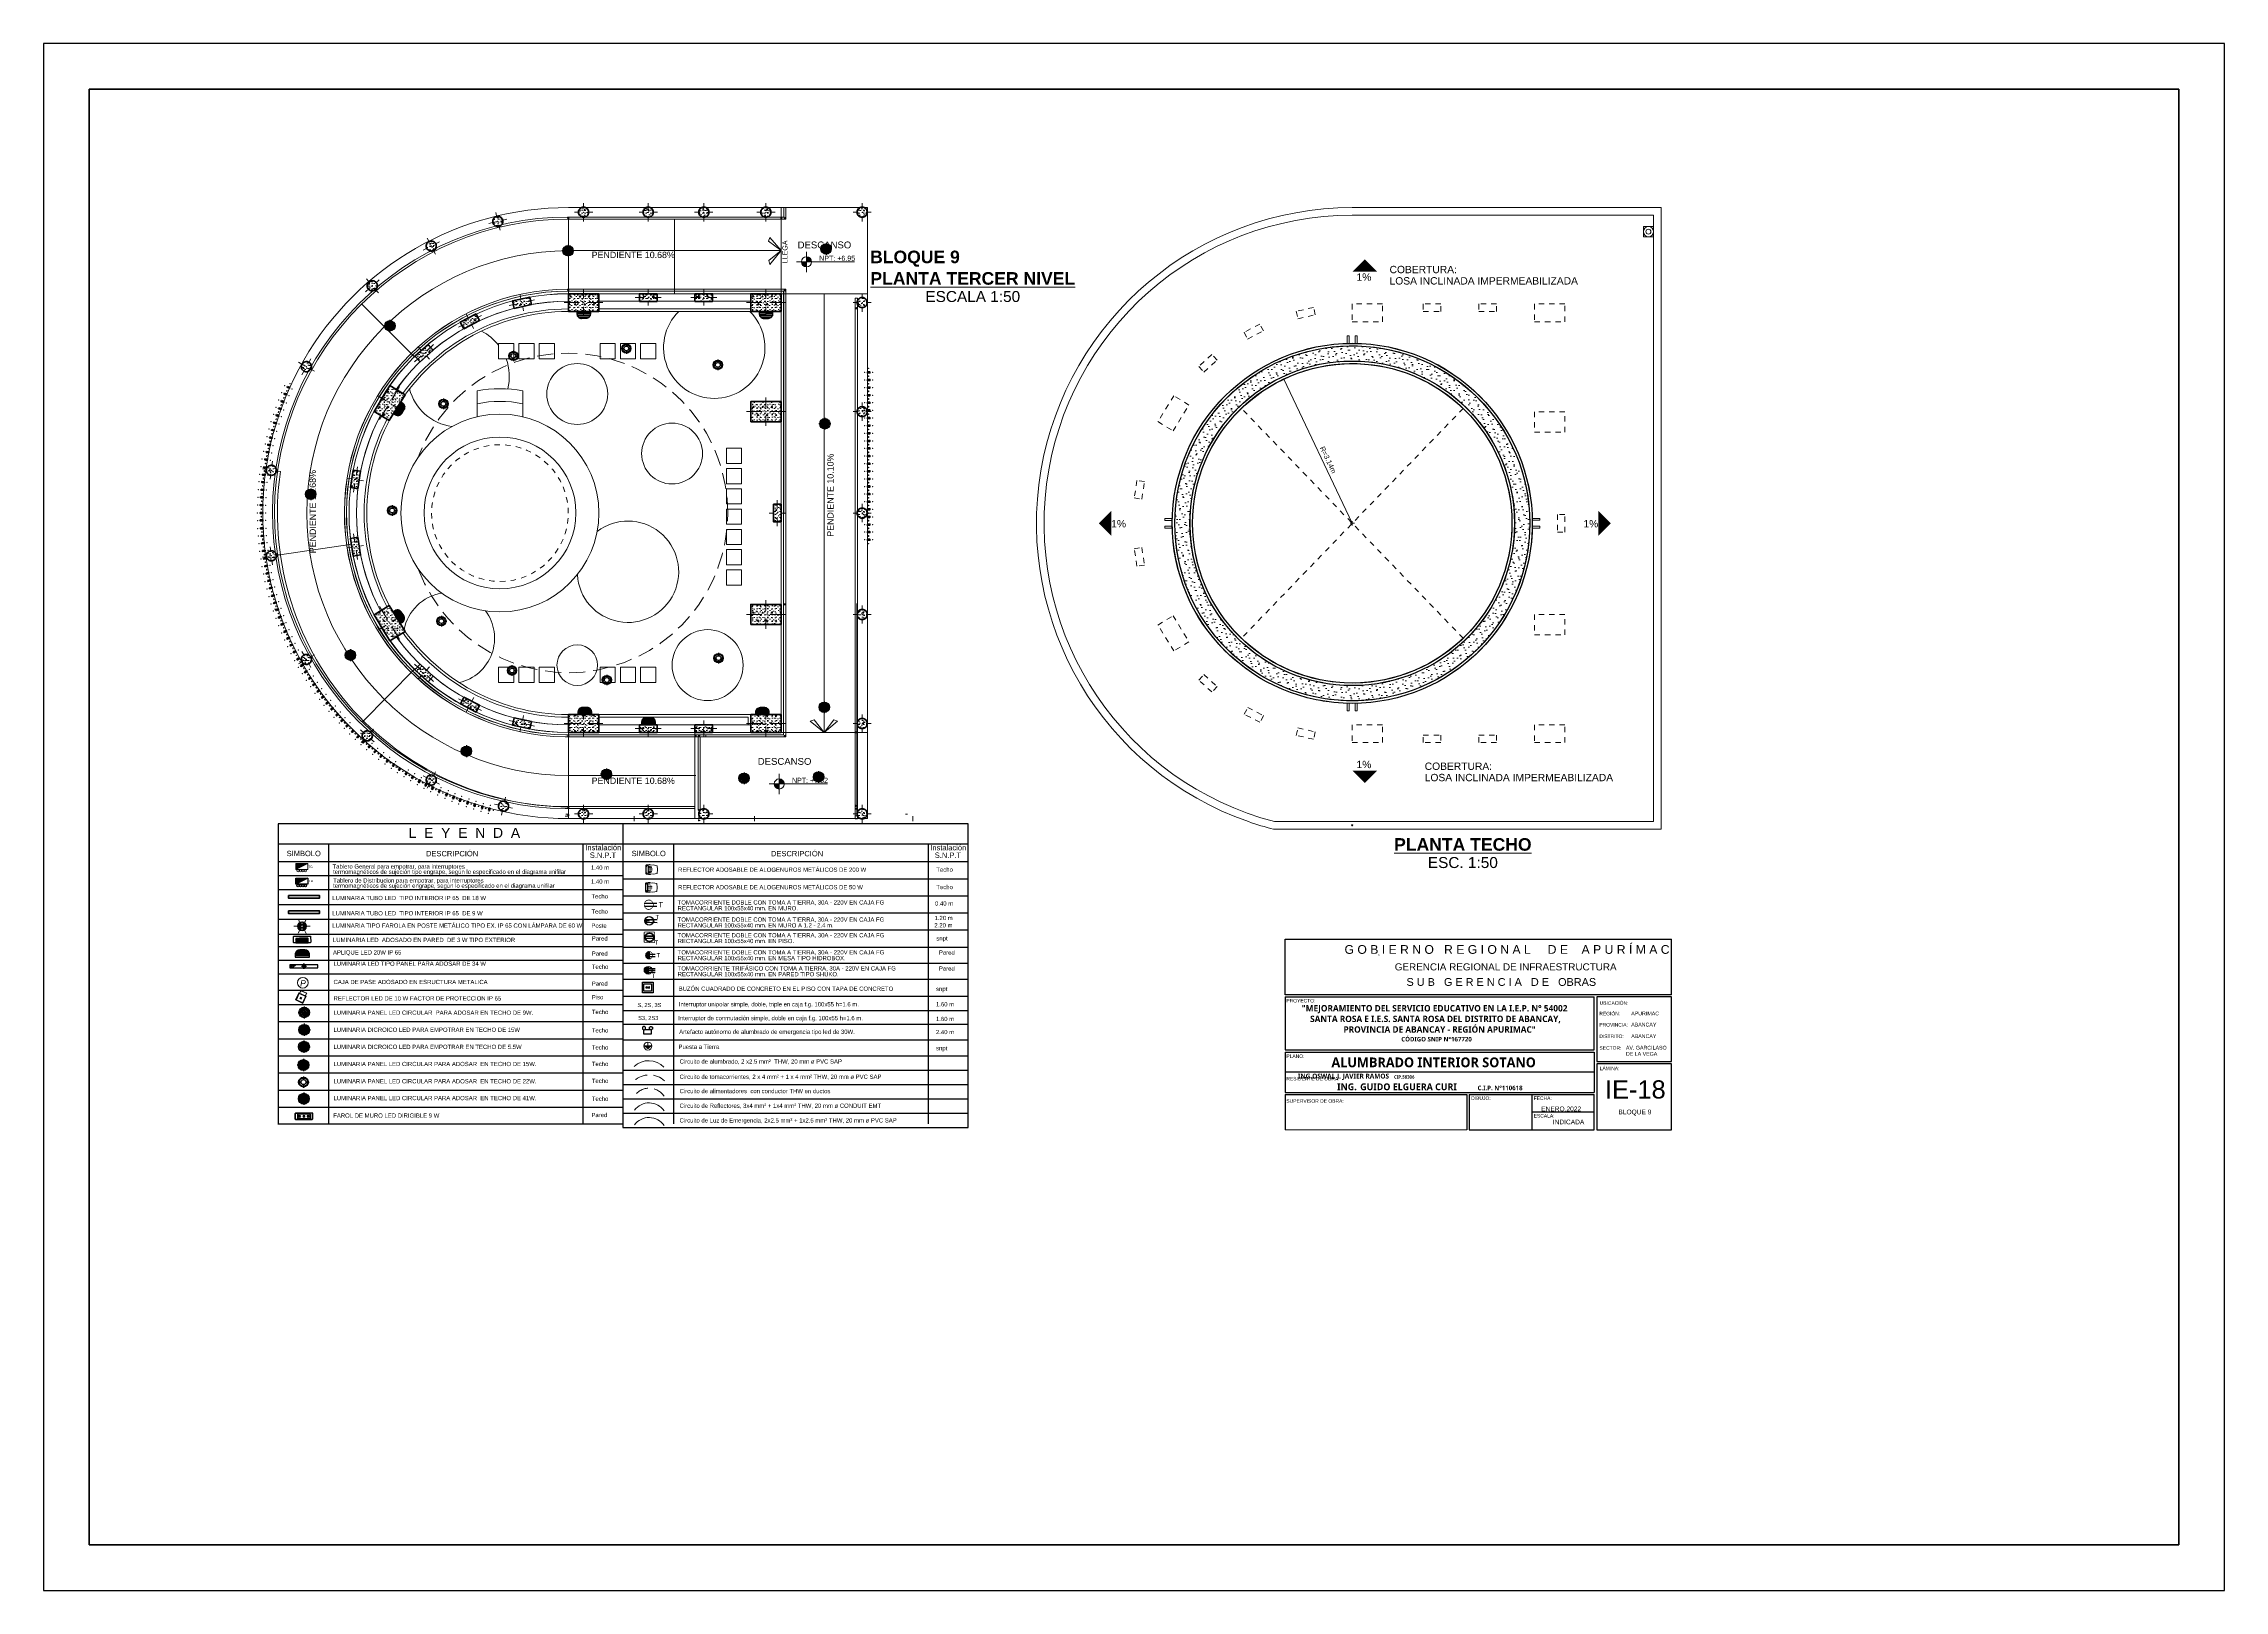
# Model space of a CAD drawing. Header units: feet. Extents: x 2 to 125, y -24 to 93.
# Drawn here: x 71.79 to 114.79, y 27.47 to 57.97 of the extents above; entities that cross this region are included whole.
import ezdxf
from ezdxf.enums import TextEntityAlignment as Align
from ezdxf.lldxf.tags import DXFTag

# ---------------------------------------------------------------- set-up
doc = ezdxf.new("R2010")
doc.units = ezdxf.units.FT
doc.header["$MEASUREMENT"] = 0
doc.set_wipeout_variables(frame=1)
for name, pattern in [('CONTINUA', [0]), ('Dashed', [0.211667, 0.105833, -0.105833]), ('DASHED2', [0.375, 0.25, -0.125]), ('HIDDEN', [9.525, 6.35, -3.175]), ('Hidden Line', [0.15875, 0.105833, -0.052917]), ('HIDDEN2', [0.1875, 0.125, -0.0625]), ('Small Dashed', [0.141111, 0.070556, -0.070556]), ('TRAZOS2', [0.375, 0.25, -0.125]), ('Wipeout_Contour', [1, 0, -1])]:
    doc.linetypes.add(name, pattern=pattern)
for name, color, linetype in [('.', 40, 'Continuous'), ('ALUMBRADO', 1, 'Continuous'), ('Dimensioning - General', 7, 'Continuous'), ('IE-LEYENDA', 142, 'Continuous'), ('RED DE HUMO', 32, 'ACI'), ('Structural - Bearing', 7, 'Continuous')]:
    doc.layers.add(name, color=color, linetype=linetype)
for name, color, linetype, lineweight in [('A-DOOR', 31, 'Continuous', 18), ('alumbrado exterior', 3, 'Continuous', 15), ('Annotation - Label_Pen_No__1', 7, 'Continuous', 13), ('Annotation - Text_Pen_No__1', 7, 'Continuous', 13), ('Artefactos', 1, 'Continuous', 9), ('Capa1', 7, 'Continuous', 5), ('circ-alumb', 4, 'Continuous', 35), ('Drawing & Figure_Pen_No__1', 7, 'Continuous', 13), ('Drawing & Figure_Pen_No__122', 9, 'Continuous', 13), ('Emergencia', 20, 'Continuous', 25), ('Estructura – Carga_Pen_No__1', 7, 'Continuous', 13), ('Estructura – Carga_Pen_No__122', 9, 'Continuous', 13), ('IE_ALIMENTADORES', 5, 'Continuous', 30), ('Interior - Furniture _Pen_No__1', 7, 'Continuous', 13), ('Interior - Stair & Railing_Pen_No__1', 7, 'Continuous', 13), ('Interior - Stair & Railing_Pen_No__122', 9, 'Continuous', 13), ('LINEAS_IND.', 252, 'Continuous', 5), ('Membrete', 250, 'Continuous', 15), ('ROTULO', 253, 'Continuous', 0), ('Structural - Bearing_Pen_No__1', 7, 'Continuous', 13), ('Structural - Bearing_Pen_No__122', 9, 'Continuous', 13), ('Structural - Bearing_Pen_No__21', 7, 'Continuous', 35), ('TOMACORRIENTE', 5, 'HIDDEN2', 30)]:
    doc.layers.add(name, color=color, linetype=linetype, lineweight=lineweight)
for name, color, linetype, lineweight, true_color in [('Annotation - Text_Pen_No__167', 7, 'Continuous', 13, 0x6a6a6a), ('Annotation - Text_Pen_No__82', 7, 'Continuous', 20, 0xaaaaaa), ('Dimensioning - General_Pen_No__167', 7, 'Continuous', 13, 0x6a6a6a), ('Drawing & Figure_Pen_No__167', 7, 'Continuous', 13, 0x6a6a6a), ('Estructura – Carga_Pen_No__167', 7, 'Continuous', 13, 0x6a6a6a), ('RAMPA PROPUESTA 1 CERRAMIENTO_Pen_No__123', 7, 'Continuous', 0, 0xd8d8d8), ('RAMPA PROPUESTA 1 CERRAMIENTO_Pen_No__28', 7, 'Continuous', 35, 0xa80f02), ('RAMPA PROPUESTA 1 CERRAMIENTO_Pen_No__48', 7, 'Continuous', 25, 0xa80f02), ('Structural - Bearing_Pen_No__167', 7, 'Continuous', 13, 0x6a6a6a), ('Structural - Bearing_Pen_No__4', 7, 'Continuous', 20, 0x029e21), ('Structural - Bearing_Pen_No__87', 7, 'Continuous', 20, 0x6a6a6a)]:
    doc.layers.add(name, color=color, linetype=linetype, lineweight=lineweight, true_color=true_color)
doc.styles.add('ESC50', font='ariali.ttf', dxfattribs={"height": 0.05})
doc.styles.add('Generales', font='arial.ttf', dxfattribs={"height": 0.15})
doc.styles.add('GENERATED_STYLE_1', font='arial.ttf')
doc.styles.add('GENERATED_STYLE_2', font='arialbd.ttf')
doc.styles.add('style1', font='arial.ttf')
tags = doc.linetypes.add('ACI', pattern='A,0.5,-0.2,["ACI",Standard,S=0.1,R=0,X=-0.1,Y=-0.05],-0.25', length=0.95).pattern_tags.tags
tags[6] = DXFTag(74, 10)
pattern_1 = [(0, (34.1127, 49.8555), (0, 0.3117692), [0.03, -0.15]), (0, (34.2027, 50.01138), (0, 0.3117692), [0.03, -0.15]), (60, (34.1127, 49.8555), (-0.27, 0.1558846), [0.03, -0.15]), (60, (34.2927, 49.8555), (-0.27, 0.1558846), [0.03, -0.15]), (120, (34.1427, 49.8555), (0.27, 0.1558846), [0.03, -0.15]), (120, (34.3227, 49.8555), (0.27, 0.1558846), [0.03, -0.15]), (0, (34.11271, 49.8855), (0, 0.06), [0, -0.06, 0, -0.09]), (45, (34.14271, 49.8855), (-0.04242641, 0.04242641), [0, -0.045, 0, -0.075])]

# ---------------------------------------------------------------- blocks, each defined once
blk = doc.blocks.new('Level Dimension_8', base_point=(52.723, 3.809))
at = {"layer": 'Dimensioning - General_Pen_No__167', "linetype": 'Continuous', "lineweight": 13, "true_color": 0x6a6a6a}
for points in [[(52.723, 3.809), (52.823, 3.809), (52.815, 3.848), (52.793, 3.88), (52.761, 3.902), (52.723, 3.909)], [(52.723, 3.809), (52.623, 3.809), (52.63, 3.771), (52.652, 3.739), (52.684, 3.717), (52.723, 3.709)]]:
    blk.add_hatch(color=251, dxfattribs=at).paths.add_polyline_path(points)
at = {"layer": 'Dimensioning - General_Pen_No__167', "color": 251, "linetype": 'Continuous', "lineweight": 13, "true_color": 0x6a6a6a}
for p, q in [((52.723, 3.609), (52.723, 4.009)), ((52.523, 3.809), (53.671, 3.809))]:
    blk.add_line(p, q, dxfattribs=at)
blk.add_circle((52.723, 3.809), 0.1, dxfattribs=at)
at = {"layer": 'Dimensioning - General_Pen_No__167', "color": 251, "lineweight": 13, "true_color": 0x6a6a6a, "insert": (52.973, 3.829), "char_height": 0.1, "attachment_point": 7, "style": 'GENERATED_STYLE_1'}
blk.add_mtext('\\A1;NPT: +6.95', dxfattribs=at)
blk = doc.blocks.new('Level Dimension_9', base_point=(52.186, -6.485))
at = {"layer": 'Dimensioning - General_Pen_No__167', "linetype": 'Continuous', "lineweight": 13, "true_color": 0x6a6a6a}
for points in [[(52.186, -6.485), (52.286, -6.485), (52.278, -6.447), (52.257, -6.414), (52.224, -6.392), (52.186, -6.385)], [(52.186, -6.485), (52.086, -6.485), (52.093, -6.523), (52.115, -6.556), (52.148, -6.577), (52.186, -6.585)]]:
    blk.add_hatch(color=251, dxfattribs=at).paths.add_polyline_path(points)
at = {"layer": 'Dimensioning - General_Pen_No__167', "color": 251, "linetype": 'Continuous', "lineweight": 13, "true_color": 0x6a6a6a}
for p, q in [((52.186, -6.685), (52.186, -6.285)), ((51.986, -6.485), (53.134, -6.485))]:
    blk.add_line(p, q, dxfattribs=at)
blk.add_circle((52.186, -6.485), 0.1, dxfattribs=at)
at = {"layer": 'Dimensioning - General_Pen_No__167', "color": 251, "lineweight": 13, "true_color": 0x6a6a6a, "insert": (52.436, -6.465), "char_height": 0.1, "attachment_point": 7, "style": 'GENERATED_STYLE_1'}
blk.add_mtext('\\A1;NPT: +7.82', dxfattribs=at)
blk = doc.blocks.new('LED PASILLO')
at = {"layer": 'ALUMBRADO'}
h = blk.add_hatch(color=202, dxfattribs=at)
h.dxf.hatch_style = 1
edge = h.paths.add_edge_path()
edge.add_line((0, 0.138), (0, -0.138))
edge.add_line((-0.138, 0), (0.138, 0))
edge = h.paths.add_edge_path()
edge.add_line((0, 0), (0, 0.085))
edge.add_arc((0, 0), 0.0845, 90, 180)
edge.add_line((-0.085, 0), (0, 0))
edge = h.paths.add_edge_path()
edge.add_line((0.085, 0), (0, 0))
edge.add_line((0, 0), (0, -0.085))
edge.add_arc((0, 0), 0.0845, 270, 360)
at = {"layer": 'ALUMBRADO', "color": 202}
for points in [[(-0.138, 0), (0.138, 0)], [(0, 0.138), (0, -0.138)]]:
    blk.add_lwpolyline(points, dxfattribs=at)
for radius in [0.122, 0.103, 0.0845]:
    blk.add_circle((0, 0), radius, dxfattribs=at)
blk = doc.blocks.new('LED')
at = {"layer": 'ALUMBRADO'}
h = blk.add_hatch(color=256, dxfattribs=at)
h.dxf.hatch_style = 1
edge = h.paths.add_edge_path(flags=17)
edge.add_arc((0, 0), 0.135, 0, 360)
edge = h.paths.add_edge_path()
edge.add_arc((0, 0), 0.162, 0, 360)
for points in [[(-0.185, 0), (-0.082, 0)], [(0, 0.185), (0, 0.082)], [(0.082, 0), (0.185, 0)], [(0, -0.082), (0, -0.185)]]:
    blk.add_lwpolyline(points, dxfattribs=at)
at = {"layer": 'ALUMBRADO', "linetype": 'CONTINUA', "ltscale": 0.003}
for radius in [0.162, 0.135, 0.0824]:
    blk.add_circle((0, 0), radius, dxfattribs=at)
blk = doc.blocks.new('LUM PARED 20 W')
at = {"layer": 'ALUMBRADO', "color": 6}
blk.add_lwpolyline([(-0.05, -0.15), (0.05, -0.15, 0.414214), (0.15, -0.05), (0.15, 0), (-0.15, 0), (-0.15, -0.05, 0.414214)], format="xyb", close=True, dxfattribs=at)
for points in [[(-0.15, -0.025), (0.15, -0.025)], [(-0.15, -0.05), (0.15, -0.05)], [(-0.147, -0.075), (0.147, -0.075)], [(-0.137, -0.1), (0.137, -0.1)], [(-0.116, -0.125), (0.116, -0.125)]]:
    blk.add_lwpolyline(points, dxfattribs=at)
blk = doc.blocks.new('Emergencia')
at = {"layer": 'Emergencia', "color": 5, "lineweight": 30}
for points in [[(0.25, -0.25), (0.25, 0), (-0.25, 0), (-0.25, -0.25)], [(-0.25, -0.22), (-0.25, -0.25), (0.25, -0.25), (0.25, -0.22)]]:
    blk.add_lwpolyline(points, dxfattribs=at)
at = {"color": 1, "lineweight": 5}
blk.add_wipeout([(-0.17, -0.26), (-0.16, -0.27), (-0.16, -0.27), (-0.15, -0.28), (-0.15, -0.28), (-0.14, -0.29), (-0.14, -0.3), (-0.13, -0.3), (-0.13, -0.31), (-0.13, -0.32), (-0.12, -0.32), (-0.12, -0.33), (-0.12, -0.34), (-0.12, -0.35), (-0.12, -0.36), (-0.12, -0.36), (-0.12, -0.37), (-0.12, -0.38), (-0.13, -0.39), (-0.13, -0.39), (-0.13, -0.4), (-0.14, -0.41), (-0.14, -0.41), (-0.15, -0.42), (-0.15, -0.43), (-0.16, -0.43), (-0.16, -0.44), (-0.17, -0.44), (-0.18, -0.44), (-0.19, -0.45), (-0.19, -0.45), (-0.2, -0.45), (-0.21, -0.45), (-0.22, -0.45), (-0.23, -0.45), (-0.23, -0.45), (-0.24, -0.45), (-0.25, -0.45), (-0.26, -0.45), (-0.26, -0.44), (-0.27, -0.44), (-0.28, -0.44), (-0.28, -0.43), (-0.29, -0.43), (-0.3, -0.42), (-0.3, -0.41), (-0.31, -0.41), (-0.31, -0.4), (-0.31, -0.39), (-0.32, -0.39), (-0.32, -0.38), (-0.32, -0.37), (-0.32, -0.36), (-0.32, -0.36), (-0.32, -0.35), (-0.32, -0.34), (-0.32, -0.33), (-0.32, -0.32), (-0.32, -0.32), (-0.31, -0.31), (-0.31, -0.3), (-0.31, -0.29), (-0.3, -0.29), (-0.3, -0.28), (-0.29, -0.28), (-0.28, -0.27), (-0.28, -0.27), (-0.27, -0.26), (-0.26, -0.26), (-0.26, -0.26), (-0.25, -0.25), (-0.24, -0.25), (-0.23, -0.25), (-0.22, -0.25), (-0.22, -0.25), (-0.21, -0.25), (-0.2, -0.25), (-0.19, -0.25), (-0.19, -0.26), (-0.18, -0.26)], dxfattribs=at).dxf.layer = 'Emergencia'
at = {"layer": 'Emergencia', "color": 30, "true_color": 0xf26722}
blk.add_lwpolyline([(-0.17, -0.26), (-0.16, -0.27), (-0.16, -0.27), (-0.15, -0.28), (-0.15, -0.28), (-0.14, -0.29), (-0.14, -0.3), (-0.13, -0.3), (-0.13, -0.31), (-0.13, -0.32), (-0.12, -0.32), (-0.12, -0.33), (-0.12, -0.34), (-0.12, -0.35), (-0.12, -0.36), (-0.12, -0.36), (-0.12, -0.37), (-0.12, -0.38), (-0.13, -0.39), (-0.13, -0.39), (-0.13, -0.4), (-0.14, -0.41), (-0.14, -0.41), (-0.15, -0.42), (-0.15, -0.43), (-0.16, -0.43), (-0.16, -0.44), (-0.17, -0.44), (-0.18, -0.44), (-0.19, -0.45), (-0.19, -0.45), (-0.2, -0.45), (-0.21, -0.45), (-0.22, -0.45), (-0.23, -0.45), (-0.23, -0.45), (-0.24, -0.45), (-0.25, -0.45), (-0.26, -0.45), (-0.26, -0.44), (-0.27, -0.44), (-0.28, -0.44), (-0.28, -0.43), (-0.29, -0.43), (-0.3, -0.42), (-0.3, -0.41), (-0.31, -0.41), (-0.31, -0.4), (-0.31, -0.39), (-0.32, -0.39), (-0.32, -0.38), (-0.32, -0.37), (-0.32, -0.36), (-0.32, -0.36), (-0.32, -0.35), (-0.32, -0.34), (-0.32, -0.33), (-0.32, -0.32), (-0.32, -0.32), (-0.31, -0.31), (-0.31, -0.3), (-0.31, -0.29), (-0.3, -0.29), (-0.3, -0.28), (-0.29, -0.28), (-0.28, -0.27), (-0.28, -0.27), (-0.27, -0.26), (-0.26, -0.26), (-0.26, -0.26), (-0.25, -0.25), (-0.24, -0.25), (-0.23, -0.25), (-0.22, -0.25), (-0.22, -0.25), (-0.21, -0.25), (-0.2, -0.25), (-0.19, -0.25), (-0.19, -0.26), (-0.18, -0.26)], close=True, dxfattribs=at)
at = {"color": 1, "lineweight": 5}
blk.add_wipeout([(0.17, -0.26), (0.16, -0.27), (0.16, -0.27), (0.15, -0.28), (0.15, -0.28), (0.14, -0.29), (0.14, -0.3), (0.13, -0.3), (0.13, -0.31), (0.13, -0.32), (0.12, -0.32), (0.12, -0.33), (0.12, -0.34), (0.12, -0.35), (0.12, -0.36), (0.12, -0.36), (0.12, -0.37), (0.12, -0.38), (0.13, -0.39), (0.13, -0.39), (0.13, -0.4), (0.14, -0.41), (0.14, -0.41), (0.15, -0.42), (0.15, -0.43), (0.16, -0.43), (0.16, -0.44), (0.17, -0.44), (0.18, -0.44), (0.19, -0.45), (0.19, -0.45), (0.2, -0.45), (0.21, -0.45), (0.22, -0.45), (0.23, -0.45), (0.23, -0.45), (0.24, -0.45), (0.25, -0.45), (0.26, -0.45), (0.26, -0.44), (0.27, -0.44), (0.28, -0.44), (0.28, -0.43), (0.29, -0.43), (0.3, -0.42), (0.3, -0.41), (0.31, -0.41), (0.31, -0.4), (0.31, -0.39), (0.32, -0.39), (0.32, -0.38), (0.32, -0.37), (0.32, -0.36), (0.32, -0.36), (0.32, -0.35), (0.32, -0.34), (0.32, -0.33), (0.32, -0.32), (0.32, -0.32), (0.31, -0.31), (0.31, -0.3), (0.31, -0.29), (0.3, -0.29), (0.3, -0.28), (0.29, -0.28), (0.28, -0.27), (0.28, -0.27), (0.27, -0.26), (0.26, -0.26), (0.26, -0.26), (0.25, -0.25), (0.24, -0.25), (0.23, -0.25), (0.22, -0.25), (0.22, -0.25), (0.21, -0.25), (0.2, -0.25), (0.19, -0.25), (0.19, -0.26), (0.18, -0.26)], dxfattribs=at).dxf.layer = 'Emergencia'
blk.add_lwpolyline([(0, 0), (0, 0)])
at = {"layer": 'Emergencia', "color": 30, "true_color": 0xf26722}
blk.add_lwpolyline([(0.17, -0.26), (0.16, -0.27), (0.16, -0.27), (0.15, -0.28), (0.15, -0.28), (0.14, -0.29), (0.14, -0.3), (0.13, -0.3), (0.13, -0.31), (0.13, -0.32), (0.12, -0.32), (0.12, -0.33), (0.12, -0.34), (0.12, -0.35), (0.12, -0.36), (0.12, -0.36), (0.12, -0.37), (0.12, -0.38), (0.13, -0.39), (0.13, -0.39), (0.13, -0.4), (0.14, -0.41), (0.14, -0.41), (0.15, -0.42), (0.15, -0.43), (0.16, -0.43), (0.16, -0.44), (0.17, -0.44), (0.18, -0.44), (0.19, -0.45), (0.19, -0.45), (0.2, -0.45), (0.21, -0.45), (0.22, -0.45), (0.23, -0.45), (0.23, -0.45), (0.24, -0.45), (0.25, -0.45), (0.26, -0.45), (0.26, -0.44), (0.27, -0.44), (0.28, -0.44), (0.28, -0.43), (0.29, -0.43), (0.3, -0.42), (0.3, -0.41), (0.31, -0.41), (0.31, -0.4), (0.31, -0.39), (0.32, -0.39), (0.32, -0.38), (0.32, -0.37), (0.32, -0.36), (0.32, -0.36), (0.32, -0.35), (0.32, -0.34), (0.32, -0.33), (0.32, -0.32), (0.32, -0.32), (0.31, -0.31), (0.31, -0.3), (0.31, -0.29), (0.3, -0.29), (0.3, -0.28), (0.29, -0.28), (0.28, -0.27), (0.28, -0.27), (0.27, -0.26), (0.26, -0.26), (0.26, -0.26), (0.25, -0.25), (0.24, -0.25), (0.23, -0.25), (0.22, -0.25), (0.22, -0.25), (0.21, -0.25), (0.2, -0.25), (0.19, -0.25), (0.19, -0.26), (0.18, -0.26)], close=True, dxfattribs=at)
blk = doc.blocks.new('TD ALUMBRADO 1')
at = {"layer": 'ALUMBRADO'}
h = blk.add_hatch(color=256, dxfattribs=at)
h.dxf.hatch_style = 1
h.paths.add_polyline_path([(0.25, 0.25), (-0.25, 0), (-0.25, 0.25)])
at = {"layer": 'ALUMBRADO', "color": 5}
for points in [[(0.25, 0.25), (-0.25, 0), (-0.25, 0.25), (0.25, 0.25)], [(0.25, 0.25), (0.25, 0), (-0.25, 0), (-0.25, 0.25), (0.25, 0.25)]]:
    blk.add_lwpolyline(points, dxfattribs=at)
for centre in [(-0.158, -0.055), (-0.057, -0.056), (0.045, -0.057), (0.147, -0.057)]:
    blk.add_circle(centre, 0.0473, dxfattribs=at)
blk = doc.blocks.new('ADOSADO')
at = {"layer": 'ALUMBRADO'}
for points in [[(-0.111, 0.085), (-0.065, 0.085)], [(0.005, 0.201), (0.005, 0.155)], [(0.005, 0.015), (0.005, -0.031)], [(0.075, 0.085), (0.121, 0.085)]]:
    blk.add_lwpolyline(points, dxfattribs=at)
blk.add_circle((0.005, 0.085), 0.0698, dxfattribs=at)
at = {"color": 1}
blk.add_wipeout([(-0.63, 0.015), (0.64, 0.015), (0.64, 0.155), (-0.63, 0.155)], dxfattribs=at).dxf.layer = 'ALUMBRADO'
at = {"layer": 'ALUMBRADO', "linetype": 'TRAZOS2'}
h = blk.add_hatch(color=256, dxfattribs=at)
h.dxf.hatch_style = 1
edge = h.paths.add_edge_path()
edge.add_arc((0.005, 0.085), 0.0698, 0, 360)
at = {"layer": 'ALUMBRADO', "color": 1}
blk.add_lwpolyline([(-0.63, 0.015), (0.64, 0.015), (0.64, 0.155), (-0.63, 0.155)], close=True, dxfattribs=at)
at = {"layer": 'ALUMBRADO', "lineweight": 50}
for points in [[(-0.496, 0.155), (-0.63, 0.041)], [(-0.379, 0.155), (-0.544, 0.015)]]:
    blk.add_lwpolyline(points, dxfattribs=at)
at = {"layer": 'ALUMBRADO'}
for points in [[(-0.111, 0.085), (-0.065, 0.085)], [(0.005, 0.155), (0.005, 0.201)], [(0.005, -0.031), (0.005, 0.015)], [(0.075, 0.085), (0.121, 0.085)]]:
    blk.add_lwpolyline(points, dxfattribs=at)
blk.add_circle((0.005, 0.085), 0.0698, dxfattribs=at)
blk = doc.blocks.new('Tomacorriente con puesta a tierra')
at = {"layer": 'TOMACORRIENTE'}
blk.add_lwpolyline([(0.111, 0.038), (0.106, 0.049), (0.101, 0.06), (0.094, 0.07), (0.086, 0.08), (0.077, 0.088), (0.068, 0.096), (0.057, 0.102), (0.046, 0.108), (0.035, 0.112), (0.023, 0.115), (0.011, 0.117), (-0.002, 0.117), (-0.014, 0.116), (-0.026, 0.114), (-0.038, 0.111), (-0.049, 0.106), (-0.06, 0.101), (-0.07, 0.094), (-0.08, 0.086), (-0.088, 0.077), (-0.096, 0.068), (-0.102, 0.057), (-0.108, 0.046), (-0.112, 0.035), (-0.115, 0.023), (-0.117, 0.011), (-0.117, -0.002), (-0.116, -0.014), (-0.114, -0.026), (-0.111, -0.038), (-0.106, -0.049), (-0.101, -0.06), (-0.094, -0.07), (-0.086, -0.08), (-0.077, -0.088), (-0.068, -0.096), (-0.057, -0.102), (-0.046, -0.108), (-0.035, -0.112), (-0.023, -0.115), (-0.011, -0.117), (0.002, -0.117), (0.014, -0.116), (0.026, -0.114), (0.038, -0.111), (0.049, -0.106), (0.06, -0.101), (0.07, -0.094), (0.08, -0.086), (0.088, -0.077), (0.096, -0.068), (0.102, -0.057), (0.108, -0.046), (0.112, -0.035), (0.115, -0.023), (0.117, -0.011), (0.117, 0.002), (0.116, 0.014), (0.114, 0.026)], close=True, dxfattribs=at)
at = {"layer": 'TOMACORRIENTE', "color": 5, "linetype": 'CONTINUA', "style": 'style1', "text_generation_flag": 4}
blk.add_text('T', height=0.147, rotation=180, dxfattribs=at).set_placement((0.391, -0.069))
blk.add_wipeout([(0.111, 0.038), (0.106, 0.049), (0.101, 0.06), (0.094, 0.07), (0.086, 0.08), (0.077, 0.088), (0.068, 0.096), (0.057, 0.102), (0.046, 0.108), (0.035, 0.112), (0.023, 0.115), (0.011, 0.117), (-0.002, 0.117), (-0.014, 0.116), (-0.026, 0.114), (-0.038, 0.111), (-0.049, 0.106), (-0.06, 0.101), (-0.07, 0.094), (-0.08, 0.086), (-0.088, 0.077), (-0.096, 0.068), (-0.102, 0.057), (-0.108, 0.046), (-0.112, 0.035), (-0.115, 0.023), (-0.117, 0.011), (-0.117, -0.002), (-0.116, -0.014), (-0.114, -0.026), (-0.111, -0.038), (-0.106, -0.049), (-0.101, -0.06), (-0.094, -0.07), (-0.086, -0.08), (-0.077, -0.088), (-0.068, -0.096), (-0.057, -0.102), (-0.046, -0.108), (-0.035, -0.112), (-0.023, -0.115), (-0.011, -0.117), (0.002, -0.117), (0.014, -0.116), (0.026, -0.114), (0.038, -0.111), (0.049, -0.106), (0.06, -0.101), (0.07, -0.094), (0.08, -0.086), (0.088, -0.077), (0.096, -0.068), (0.102, -0.057), (0.108, -0.046), (0.112, -0.035), (0.115, -0.023), (0.117, -0.011), (0.117, 0.002), (0.116, 0.014), (0.114, 0.026)]).dxf.layer = 'TOMACORRIENTE'
at = {"layer": 'TOMACORRIENTE', "color": 5, "linetype": 'CONTINUA'}
for p, q in [((-0.111, 0.039), (0.22, 0.039)), ((-0.111, -0.039), (0.22, -0.039))]:
    blk.add_line(p, q, dxfattribs=at)
blk = doc.blocks.new('tomac. 2.2')
at = {"layer": 'TOMACORRIENTE'}
h = blk.add_hatch(color=256, dxfattribs=at)
h.dxf.hatch_style = 1
edge = h.paths.add_edge_path()
edge.add_line((-0.138, 0.049), (0.275, 0.048))
edge.add_line((-0.138, -0.048), (0.275, -0.049))
edge = h.paths.add_edge_path()
edge.add_ellipse((0, 0), major_axis=(0.104, 0.103), ratio=1, start_angle=475.67104, end_angle=514.32896)
edge.add_line((-0.138, -0.048), (0.138, -0.049))
edge.add_ellipse((0, 0), major_axis=(0.104, 0.103), ratio=1, start_angle=655.67104, end_angle=694.32896)
edge.add_line((0.138, 0.048), (-0.138, 0.049))
at = {"layer": 'TOMACORRIENTE', "color": 5, "linetype": 'CONTINUA'}
for p, q in [((-0.138, 0.049), (0.275, 0.048)), ((-0.138, -0.048), (0.275, -0.049))]:
    blk.add_line(p, q, dxfattribs=at)
blk.add_ellipse((0, 0), major_axis=(0.104, 0.103), ratio=1, start_param=5.497787, end_param=11.780972, dxfattribs=at)
at = {"layer": 'TOMACORRIENTE'}
blk.add_text('T', height=0.144, dxfattribs=at).set_placement((0.222, 0.063))
blk = doc.blocks.new('TOMACORRIENTE EN PISO')
at = {"layer": 'TOMACORRIENTE', "linetype": 'CONTINUA', "lineweight": 40}
blk.add_lwpolyline([(-0.166, -0.166), (0.166, -0.166), (0.166, 0.166), (-0.166, 0.166)], close=True, dxfattribs=at)
at = {"layer": 'TOMACORRIENTE', "color": 5, "linetype": 'CONTINUA', "style": 'style1', "text_generation_flag": 4}
blk.add_text('T', height=0.147, rotation=179.88285, dxfattribs=at).set_placement((0.296, -0.251))
at = {"linetype": 'CONTINUA'}
blk.add_wipeout([(-0.166, -0.166), (0.166, -0.166), (0.166, 0.166), (-0.166, 0.166)], dxfattribs=at).dxf.layer = 'TOMACORRIENTE'
at = {"layer": 'TOMACORRIENTE', "color": 5, "linetype": 'CONTINUA', "lineweight": 60}
blk.add_line((-0.142, 0.036), (0.142, 0.036), dxfattribs=at)
at = {"layer": 'TOMACORRIENTE', "color": 5, "linetype": 'CONTINUA'}
blk.add_line((-0.143, -0.033), (0.143, -0.033), dxfattribs=at)
at = {"layer": 'TOMACORRIENTE', "color": 5, "linetype": 'CONTINUA', "lineweight": 40}
blk.add_ellipse((0, 0), major_axis=(0.104, 0.103), ratio=1, start_param=5.497787, end_param=11.780972, dxfattribs=at)
blk = doc.blocks.new('*U126')
at = {"color": 2}
blk.add_lwpolyline([(0, -0.07), (0, 0.07)], dxfattribs=at)
blk = doc.blocks.new('*U127')
at = {"color": 0, "linetype": 'ByBlock', "lineweight": -2, "transparency": 16777216}
for p, rotation in [((-0.32, 1.08), 59.99999999999999), ((0.25, 1.08), 299.9999999999999), ((-0.33, 0.75), 120), ((-0.04, 0.59), 180), ((0.24, 0.75), 239.9999999999999)]:
    blk.add_blockref('*U126', p, dxfattribs=dict(at, rotation=rotation))
blk.add_blockref('*U126', (-0.04, 1.25), dxfattribs=at)
blk = doc.blocks.new('A$C0124305E')
at = {"color": 114, "lineweight": 0}
blk.add_wipeout([(0, 0.3), (0.05, 0.3), (0.08, 0.29), (0.12, 0.27), (0.15, 0.26), (0.18, 0.24), (0.21, 0.21), (0.25, 0.17), (0.27, 0.13), (0.28, 0.1), (0.29, 0.04), (0.3, -0.02), (0.29, -0.05), (0.28, -0.09), (0.27, -0.11), (0.26, -0.13), (0.25, -0.15), (0.24, -0.17), (0.22, -0.2), (0.2, -0.21), (0.17, -0.23), (0.15, -0.25), (0.13, -0.26), (0.11, -0.27), (0.1, -0.27), (0.08, -0.28), (0.05, -0.28), (0, -0.29), (-0.04, -0.29), (-0.09, -0.27), (-0.11, -0.26), (-0.14, -0.25), (-0.17, -0.23), (-0.19, -0.21), (-0.22, -0.19), (-0.24, -0.16), (-0.26, -0.13), (-0.28, -0.08), (-0.29, -0.04), (-0.29, 0), (-0.29, 0.04), (-0.28, 0.07), (-0.27, 0.12), (-0.25, 0.16), (-0.21, 0.2), (-0.18, 0.23), (-0.15, 0.25), (-0.12, 0.27), (-0.04, 0.29)], dxfattribs=at).dxf.layer = 'Capa1'
at = {"layer": 'Capa1', "lineweight": 0, "true_color": 0xfecc66}
h = blk.add_hatch(color=31, dxfattribs=at)
edge = h.paths.add_edge_path()
edge.add_line((0.05, 0.09), (0.05, 0.2))
edge.add_ellipse((0, 0), major_axis=(0.142, 0.142), ratio=1, start_angle=239.152, end_angle=390.848, ccw=False)
edge.add_line((0.05, -0.2), (0.05, -0.08))
edge.add_line((0.05, -0.08), (0.05, -0.05))
edge.add_ellipse((0, 0), major_axis=(0.0504, 0.0504), ratio=1, start_angle=268.6948, end_angle=361.3052)
edge.add_line((0.05, 0.05), (0.05, 0.09))
edge = h.paths.add_edge_path()
edge.add_line((-0.04, -0.06), (-0.04, -0.08))
edge.add_line((-0.04, -0.08), (-0.04, -0.2))
edge.add_ellipse((0, 0), major_axis=(0.142, 0.142), ratio=1, start_angle=56.991, end_angle=213.009, ccw=False)
edge.add_line((-0.04, 0.2), (-0.04, 0.09))
edge.add_line((-0.04, 0.09), (-0.04, 0.06))
edge.add_ellipse((0, 0), major_axis=(0.0504, 0.0504), ratio=1, start_angle=80.9455, end_angle=189.0545)
at = {"layer": 'Capa1', "color": 114, "lineweight": 0}
for p, q in [((-0.04, 0.03), (-0.04, 0.09)), ((0, 0.1), (0, 0.23)), ((0.05, 0.09), (0.05, 0.03)), ((-0.04, -0.08), (-0.04, -0.02)), ((0, -0.09), (0, -0.23)), ((0.05, -0.02), (0.05, -0.08))]:
    blk.add_line(p, q, dxfattribs=at)
for radius in [0.227, 0.201, 0.0712, 0.0539]:
    blk.add_circle((0, 0), radius, dxfattribs=at)
for start, end in [(60.6743, 119.3257), (240.6743, 299.3257)]:
    blk.add_arc((0, 0), 0.0929, start, end, dxfattribs=at)
at = {"rotation": 89.99999999999999}
blk.add_blockref('*U127', (0.92, 0.04), dxfattribs=at)
blk = doc.blocks.new('LUM PARED')
at = {"layer": 'ALUMBRADO'}
h = blk.add_hatch(dxfattribs=at)
h.set_pattern_fill('ANSI31', color=5, scale=2.5)
h.set_pattern_definition([(45, (0, 0.88397), (-0.22097, 0.22097), [])])
edge = h.paths.add_edge_path()
edge.add_line((-2.47, 0), (2.47, 0))
edge.add_line((2.47, 0), (2.47, 1.57))
edge.add_arc((2.27, 1.57), 0.2, 0, 90)
edge.add_line((2.27, 1.77), (-2.27, 1.77))
edge.add_arc((-2.27, 1.57), 0.2, 90, 180)
edge.add_line((-2.47, 1.57), (-2.47, 0))
at = {"layer": 'ALUMBRADO', "color": 5}
for points in [[(-1.08, 1.77), (-2.27, 1.77, 0.414214), (-2.47, 1.57), (-2.47, 0), (-3.25, 0, -0.414214), (-3.45, 0.2), (-3.45, 2.41, -0.414214), (-3.25, 2.61), (-1.11, 2.61), (3.25, 2.61, -0.414214), (3.45, 2.41), (3.45, 0.2, -0.414214), (3.25, 0), (2.47, 0), (2.47, 1.57, 0.414214), (2.27, 1.77)], [(-2.47, 0), (2.47, 0), (2.47, 1.57, 0.414214), (2.27, 1.77), (-2.27, 1.77, 0.414214), (-2.47, 1.57)]]:
    blk.add_lwpolyline(points, format="xyb", close=True, dxfattribs=at)
blk = doc.blocks.new('LED SUM')
at = {"layer": 'ALUMBRADO', "color": 44}
for p, q in [((-0.138, 0), (0.138, 0)), ((0, 0.138), (0, -0.138))]:
    blk.add_line(p, q, dxfattribs=at)
for radius in [0.122, 0.096, 0.0698, 0.0436, 0.0175]:
    blk.add_circle((0, 0), radius, dxfattribs=at)
blk = doc.blocks.new('LED CENTRAL')
at = {"layer": 'ALUMBRADO'}
h = blk.add_hatch(color=5, dxfattribs=at)
h.dxf.hatch_style = 1
edge = h.paths.add_edge_path()
edge.add_arc((0, 0), 0.0845, 0, 360)
at = {"layer": 'ALUMBRADO', "color": 5}
for points in [[(-0.138, 0), (0.138, 0)], [(0, 0.138), (0, -0.138)]]:
    blk.add_lwpolyline(points, dxfattribs=at)
for radius in [0.122, 0.103, 0.0845]:
    blk.add_circle((0, 0), radius, dxfattribs=at)
blk = doc.blocks.new('REFLECTOR NEOS')
at = {"layer": 'Artefactos', "color": 5, "lineweight": 20, "ltscale": 0.1}
for points in [[(-0.25, -0.01), (-0.25, 0.29), (-0.2, 0.35), (-0.06, 0.35), (-0.05, 0.36), (-0.01, 0.37), (0.03, 0.37), (0.07, 0.36), (0.09, 0.34), (0.09, 0.33)], [(-0.07, 0.32), (-0.07, 0.34), (-0.13, 0.34), (-0.24, 0.21), (-0.24, -0.01)], [(-0.09, 0.32), (-0.09, -0.33), (0.29, -0.36), (0.6, -0.29), (0.63, -0.01), (0.6, 0.3), (0.29, 0.34), (-0.09, 0.32)], [(-0.25, -0.01), (-0.25, -0.3), (-0.2, -0.36), (-0.06, -0.36), (-0.05, -0.37), (-0.01, -0.38), (0.03, -0.38), (0.07, -0.37), (0.09, -0.35), (0.09, -0.34)], [(-0.07, -0.33), (-0.07, -0.35), (-0.13, -0.35), (-0.24, -0.22), (-0.24, -0.01)]]:
    blk.add_lwpolyline(points, dxfattribs=at)
for centre in [(-0.04, 0.26), (-0.04, 0.21), (-0.04, 0.17), (-0.04, 0.13), (-0.04, 0.09), (-0.04, 0.04), (-0.04, 0), (0, 0.26), (0, 0.26), (0, 0.21), (0, 0.17), (0, 0.13), (0, 0.09), (0, 0.04), (0, 0), (0.04, 0.26), (0.04, 0.26), (0.04, 0.21), (0.04, 0.17), (0.04, 0.13), (0.04, 0.09), (0.04, 0.04), (0.04, 0), (0.09, 0.21), (0.09, 0.17), (0.09, 0.13), (0.09, 0.09), (0.09, 0.04), (0.09, 0), (0.13, 0.21), (0.13, 0.17), (0.13, 0.13), (0.13, 0.09), (0.13, 0.04), (0.13, 0), (0.17, 0.17), (0.17, 0.13), (0.17, 0.09), (0.17, 0.04), (0.17, 0), (0.22, 0.09), (0.22, 0.04), (0.22, 0), (-0.04, -0.04), (-0.04, -0.09), (-0.04, -0.13), (-0.04, -0.17), (-0.04, -0.22), (-0.04, -0.26), (0, -0.04), (0, -0.09), (0, -0.13), (0, -0.17), (0, -0.22), (0, -0.26), (0.04, -0.04), (0.04, -0.09), (0.04, -0.13), (0.04, -0.17), (0.04, -0.22), (0.04, -0.26), (0.09, -0.04), (0.09, -0.09), (0.09, -0.13), (0.09, -0.17), (0.09, -0.22), (0.13, -0.04), (0.13, -0.09), (0.13, -0.13), (0.13, -0.17), (0.13, -0.22), (0.17, -0.04), (0.17, -0.09), (0.17, -0.13), (0.17, -0.17), (0.22, -0.04), (0.22, -0.09)]:
    blk.add_circle(centre, 0.00486, dxfattribs=at)
blk = doc.blocks.new('llum')
at = {"layer": 'Artefactos', "lineweight": 9, "xscale": 0.75, "yscale": 0.75, "zscale": 0.75, "rotation": 270}
blk.add_blockref('REFLECTOR NEOS', (0, 0), dxfattribs=at)
blk = doc.blocks.new('IDROBOX')
at = {"layer": 'TOMACORRIENTE'}
blk.add_lwpolyline([(0.139, 0.047), (0.133, 0.061), (0.126, 0.075), (0.118, 0.088), (0.108, 0.099), (0.097, 0.11), (0.085, 0.12), (0.072, 0.128), (0.058, 0.135), (0.044, 0.14), (0.029, 0.144), (0.014, 0.146), (-0.002, 0.147), (-0.017, 0.146), (-0.032, 0.143), (-0.047, 0.139), (-0.061, 0.133), (-0.075, 0.126), (-0.088, 0.118), (-0.099, 0.108), (-0.11, 0.097), (-0.12, 0.085), (-0.128, 0.072), (-0.135, 0.058), (-0.14, 0.044), (-0.144, 0.029), (-0.146, 0.014), (-0.147, -0.002), (-0.146, -0.017), (-0.143, -0.032), (-0.139, -0.047), (-0.133, -0.061), (-0.126, -0.075), (-0.118, -0.088), (-0.108, -0.099), (-0.097, -0.11), (-0.085, -0.12), (-0.072, -0.128), (-0.058, -0.135), (-0.044, -0.14), (-0.029, -0.144), (-0.014, -0.146), (0.002, -0.147), (0.017, -0.146), (0.032, -0.143), (0.047, -0.139), (0.061, -0.133), (0.075, -0.126), (0.088, -0.118), (0.099, -0.108), (0.11, -0.097), (0.12, -0.085), (0.128, -0.072), (0.135, -0.058), (0.14, -0.044), (0.144, -0.029), (0.146, -0.014), (0.147, 0.002), (0.146, 0.017), (0.143, 0.032)], close=True, dxfattribs=at)
at = {"layer": 'TOMACORRIENTE', "color": 5, "linetype": 'CONTINUA', "style": 'style1', "text_generation_flag": 4}
blk.add_text('T', height=0.183, rotation=179.88285, dxfattribs=at).set_placement((0.488, -0.087))
blk.add_wipeout([(0.139, 0.047), (0.133, 0.061), (0.126, 0.075), (0.118, 0.088), (0.108, 0.099), (0.097, 0.11), (0.085, 0.12), (0.072, 0.128), (0.058, 0.135), (0.044, 0.14), (0.029, 0.144), (0.014, 0.146), (-0.002, 0.147), (-0.017, 0.146), (-0.032, 0.143), (-0.047, 0.139), (-0.061, 0.133), (-0.075, 0.126), (-0.088, 0.118), (-0.099, 0.108), (-0.11, 0.097), (-0.12, 0.085), (-0.128, 0.072), (-0.135, 0.058), (-0.14, 0.044), (-0.144, 0.029), (-0.146, 0.014), (-0.147, -0.002), (-0.146, -0.017), (-0.143, -0.032), (-0.139, -0.047), (-0.133, -0.061), (-0.126, -0.075), (-0.118, -0.088), (-0.108, -0.099), (-0.097, -0.11), (-0.085, -0.12), (-0.072, -0.128), (-0.058, -0.135), (-0.044, -0.14), (-0.029, -0.144), (-0.014, -0.146), (0.002, -0.147), (0.017, -0.146), (0.032, -0.143), (0.047, -0.139), (0.061, -0.133), (0.075, -0.126), (0.088, -0.118), (0.099, -0.108), (0.11, -0.097), (0.12, -0.085), (0.128, -0.072), (0.135, -0.058), (0.14, -0.044), (0.144, -0.029), (0.146, -0.014), (0.147, 0.002), (0.146, 0.017), (0.143, 0.032)]).dxf.layer = 'TOMACORRIENTE'
at = {"layer": 'TOMACORRIENTE'}
h = blk.add_hatch(color=256, dxfattribs=at)
h.dxf.hatch_style = 1
edge = h.paths.add_edge_path()
edge.add_line((0, 0.147), (0, -0.147))
h.paths.add_polyline_path([(0, 0.147), (-0.002, 0.147), (-0.017, 0.146), (-0.032, 0.143), (-0.047, 0.139), (-0.061, 0.133), (-0.075, 0.126), (-0.088, 0.118), (-0.099, 0.108), (-0.11, 0.097), (-0.12, 0.085), (-0.128, 0.072), (-0.135, 0.058), (-0.14, 0.044), (-0.144, 0.029), (-0.146, 0.014), (-0.147, -0.002), (-0.146, -0.017), (-0.143, -0.032), (-0.139, -0.047), (-0.133, -0.061), (-0.126, -0.075), (-0.118, -0.088), (-0.108, -0.099), (-0.097, -0.11), (-0.085, -0.12), (-0.072, -0.128), (-0.058, -0.135), (-0.044, -0.14), (-0.029, -0.144), (-0.014, -0.146), (0, -0.147)])
at = {"layer": 'TOMACORRIENTE', "color": 5, "linetype": 'CONTINUA'}
for p, q in [((-0.138, 0.049), (0.275, 0.048)), ((-0.138, -0.048), (0.275, -0.049))]:
    blk.add_line(p, q, dxfattribs=at)
blk.add_lwpolyline([(0, 0.147), (0, -0.147)], dxfattribs=at)
blk = doc.blocks.new('TOMACOR TRIFASICO')
at = {"layer": 'TOMACORRIENTE', "linetype": 'CONTINUA'}
h = blk.add_hatch(color=256, dxfattribs=at)
h.dxf.hatch_style = 1
edge = h.paths.add_edge_path()
edge.add_line((0, 0.169), (0, -0.169))
h.paths.add_polyline_path([(0, 0.169, 0.414214), (-0.169, 0, 0.414214), (0, -0.169)])
at = {"layer": 'TOMACORRIENTE', "color": 5, "linetype": 'CONTINUA'}
for p, q in [((-0.169, 0), (0.31, -0.001)), ((-0.148, 0.083), (0.31, 0.082)), ((-0.145, -0.087), (0.31, -0.088))]:
    blk.add_line(p, q, dxfattribs=at)
at = {"layer": 'TOMACORRIENTE', "linetype": 'CONTINUA'}
blk.add_lwpolyline([(0, 0.169), (0, -0.169)], dxfattribs=at)
blk.add_circle((0, 0), 0.169, dxfattribs=at)
at = {"layer": 'TOMACORRIENTE', "color": 5, "linetype": 'CONTINUA', "style": 'style1', "text_generation_flag": 4}
blk.add_text('T', height=0.183, rotation=179.88285, dxfattribs=at).set_placement((0.304, -0.332))
blk = doc.blocks.new('CAJ A DE PASO EMT')
at = {"layer": 'alumbrado exterior'}
blk.add_circle((0, 0), 0.202, dxfattribs=at)
at = {"layer": 'IE-LEYENDA', "color": 7, "style": 'ESC50'}
blk.add_text('P', height=0.235, dxfattribs=at).set_placement((0.006, -0.14), align=Align.CENTER)
blk = doc.blocks.new('REFLECTOR DE 10W')
at = {"layer": '.', "true_color": 0xf8d731}
h = blk.add_hatch(color=40, dxfattribs=at)
h.dxf.hatch_style = 1
h.paths.add_polyline_path([(-0.051, 0.075), (-0.201, 0.075), (-0.201, -0.075), (-0.051, -0.075)])
h.paths.add_polyline_path([(-0.063, -0.063), (-0.189, -0.063), (-0.189, 0.063), (-0.063, 0.063)], flags=16)
h.paths.add_polyline_path([(-0.111, 0.014), (-0.111, -0.014), (-0.14, -0.014), (-0.14, 0.014)], flags=0)
at = {"layer": '.'}
h = blk.add_hatch(color=5, dxfattribs=at)
h.dxf.hatch_style = 1
h.paths.add_polyline_path([(-0.14, 0.014), (-0.14, -0.014), (-0.111, -0.014), (-0.111, 0.014)])
at = {"layer": 'alumbrado exterior', "color": 40, "true_color": 0xf8d731}
for points in [[(-0.201, 0.075), (-0.051, 0.075), (-0.051, -0.075), (-0.201, -0.075)], [(-0.189, 0.063), (-0.063, 0.063), (-0.063, -0.063), (-0.189, -0.063)]]:
    blk.add_lwpolyline(points, close=True, dxfattribs=at)
at = {"layer": 'alumbrado exterior', "color": 5}
blk.add_lwpolyline([(-0.14, 0.014), (-0.111, 0.014), (-0.111, -0.014), (-0.14, -0.014)], close=True, dxfattribs=at)
at = {"layer": 'alumbrado exterior'}
for points in [[(-0.051, 0.061), (0.004, 0.061), (0.004, -0.061), (-0.051, -0.061)], [(-0.051, 0.057), (0, 0.057), (0, -0.057), (-0.051, -0.057)]]:
    blk.add_lwpolyline(points, dxfattribs=at)
blk = doc.blocks.new('buzon')
at = {"layer": 'IE_ALIMENTADORES', "color": 32, "true_color": 0xcd6928}
for points in [[(-0.5, 0.5), (0.5, 0.5), (0.5, -0.5), (-0.5, -0.5)], [(-0.35, 0.35), (0.35, 0.35), (0.35, -0.35), (-0.35, -0.35)], [(-0.2, 0), (0.2, 0), (0.2, 0), (-0.2, 0)]]:
    blk.add_lwpolyline(points, close=True, dxfattribs=at)
at = {"layer": 'IE_ALIMENTADORES', "insert": (-0.2, 0.13), "char_height": 0.25, "attachment_point": 1}
blk.add_mtext_dynamic_manual_height_columns('BZ', width=1.9177, gutter_width=12.5, heights=[0], dxfattribs=at)
blk = doc.blocks.new('41')
at = {"layer": 'Artefactos', "color": 6, "lineweight": 20, "ltscale": 0.1}
for points in [[(125.832, 244), (125.832, 244.073), (125.845, 244.088), (125.878, 244.088), (125.882, 244.091), (125.89, 244.093), (125.902, 244.093), (125.911, 244.091), (125.915, 244.087), (125.916, 244.084)], [(125.877, 244.081), (125.877, 244.086), (125.862, 244.086), (125.834, 244.053), (125.834, 244)], [(125.87, 243.92), (125.87, 244.081), (125.967, 244.087), (126.044, 244.072), (126.05, 244), (126.044, 243.925), (125.967, 243.913), (125.87, 243.92)], [(125.832, 244), (125.832, 243.928), (125.845, 243.913), (125.878, 243.913), (125.882, 243.91), (125.89, 243.908), (125.902, 243.908), (125.911, 243.91), (125.915, 243.914), (125.916, 243.917)], [(125.877, 243.92), (125.877, 243.915), (125.862, 243.915), (125.834, 243.948), (125.834, 244)]]:
    blk.add_lwpolyline(points, dxfattribs=at)
for centre in [(125.882, 244.064), (125.882, 244.053), (125.882, 244.042), (125.882, 244.031), (125.882, 244.021), (125.882, 244.01), (125.882, 243.999), (125.882, 243.988), (125.882, 243.978), (125.882, 243.967), (125.882, 243.956), (125.882, 243.946), (125.882, 243.935), (125.894, 244.064), (125.894, 244.053), (125.894, 244.042), (125.894, 244.031), (125.894, 244.021), (125.894, 244.01), (125.894, 243.999), (125.894, 243.988), (125.894, 243.978), (125.894, 243.967), (125.894, 243.956), (125.894, 243.946), (125.894, 243.935), (125.894, 243.935), (125.905, 244.064), (125.905, 244.053), (125.905, 244.042), (125.905, 244.031), (125.905, 244.021), (125.905, 244.01), (125.905, 243.999), (125.905, 243.988), (125.905, 243.978), (125.905, 243.967), (125.905, 243.956), (125.905, 243.946), (125.904, 243.935), (125.905, 243.935), (125.916, 244.053), (125.916, 244.042), (125.916, 244.031), (125.916, 244.021), (125.916, 244.01), (125.916, 243.999), (125.916, 243.988), (125.916, 243.978), (125.916, 243.967), (125.916, 243.956), (125.916, 243.946), (125.926, 244.053), (125.926, 244.042), (125.926, 244.031), (125.926, 244.021), (125.926, 244.01), (125.926, 243.999), (125.926, 243.988), (125.926, 243.978), (125.926, 243.967), (125.926, 243.956), (125.926, 243.946), (125.937, 244.042), (125.937, 244.031), (125.937, 244.021), (125.937, 244.01), (125.937, 243.999), (125.937, 243.988), (125.937, 243.978), (125.937, 243.967), (125.937, 243.956), (125.948, 244.021), (125.948, 244.01), (125.948, 243.999), (125.948, 243.988), (125.948, 243.978)]:
    blk.add_circle(centre, 0.00121, dxfattribs=at)
blk = doc.blocks.new('411')
at = {"layer": 'ALUMBRADO'}
h = blk.add_hatch(color=1, dxfattribs=at)
h.dxf.hatch_style = 1
edge = h.paths.add_edge_path()
edge.add_line((114.303, 245.266), (114.073, 245.266))
edge.add_line((114.188, 245.382), (114.188, 245.151))
edge = h.paths.add_edge_path()
edge.add_line((114.188, 245.266), (114.259, 245.266))
edge.add_arc((114.188, 245.266), 0.0707, 0, 90)
edge.add_line((114.188, 245.337), (114.188, 245.266))
edge = h.paths.add_edge_path()
edge.add_line((114.188, 245.196), (114.188, 245.266))
edge.add_line((114.188, 245.266), (114.118, 245.266))
edge.add_arc((114.188, 245.266), 0.0707, 180, 270)
at = {"layer": 'ALUMBRADO', "color": 5}
for points in [[(114.188, 245.382), (114.188, 245.151)], [(114.303, 245.266), (114.073, 245.266)]]:
    blk.add_lwpolyline(points, dxfattribs=at)
for radius in [0.102, 0.086, 0.0707]:
    blk.add_circle((114.188, 245.266), radius, dxfattribs=at)
blk = doc.blocks.new('d')
at = {"layer": 'ALUMBRADO'}
h = blk.add_hatch(color=1, dxfattribs=at)
h.dxf.hatch_style = 1
edge = h.paths.add_edge_path()
edge.add_arc((114.505, 245.331), 0.0707, 0, 360)
at = {"layer": 'ALUMBRADO', "color": 5}
for points in [[(114.39, 245.331), (114.62, 245.331)], [(114.505, 245.446), (114.505, 245.215)]]:
    blk.add_lwpolyline(points, dxfattribs=at)
for radius in [0.102, 0.086, 0.0707]:
    blk.add_circle((114.505, 245.331), radius, dxfattribs=at)
blk = doc.blocks.new('dir')
at = {"layer": 'A-DOOR', "color": 2, "lineweight": 40}
for centre in [(114.374, 247.026), (114.456, 247.026), (114.534, 247.026)]:
    blk.add_circle(centre, 0.0144, dxfattribs=at)
at = {"layer": 'ALUMBRADO', "color": 5, "lineweight": 40}
for p, q in [((114.292, 246.975), (114.292, 247.078)), ((114.301, 247.087), (114.401, 247.088)), ((114.57, 246.967), (114.302, 246.965)), ((114.338, 247.062), (114.338, 246.989)), ((114.338, 247.062), (114.338, 246.989)), ((114.56, 247.073), (114.347, 247.072)), ((114.403, 247.072), (114.347, 247.072)), ((114.348, 246.979), (114.56, 246.981)), ((114.348, 246.979), (114.504, 246.98)), ((114.401, 247.088), (114.606, 247.089)), ((114.56, 247.073), (114.403, 247.072)), ((114.57, 246.99), (114.569, 247.063)), ((114.57, 246.99), (114.569, 247.063)), ((114.606, 246.967), (114.57, 246.967)), ((114.615, 247.08), (114.616, 246.976))]:
    blk.add_line(p, q, dxfattribs=at)
for centre, start, end in [((114.301, 247.078), 90.328, 180.328), ((114.302, 246.975), 180.328, 270.328), ((114.347, 247.062), 90.328, 180.328), ((114.347, 247.062), 90.328, 180.328), ((114.348, 246.989), 180.328, 270.328), ((114.348, 246.989), 180.328, 270.328), ((114.56, 247.063), 0.328, 90.328), ((114.56, 247.063), 0.328, 90.328), ((114.56, 246.99), 270.328, 0.328), ((114.56, 246.99), 270.328, 0.328), ((114.606, 247.08), 0.328, 90.328), ((114.606, 246.976), 270.328, 0.328)]:
    blk.add_arc(centre, 0.00937, start, end, dxfattribs=at)

msp = doc.modelspace()

# ---------------------------------------------------------------- hatches: boundary and pattern name
at = {"layer": 'Annotation - Label_Pen_No__1', "linetype": 'Continuous', "lineweight": 13}
msp.add_hatch(color=7, dxfattribs=at).paths.add_polyline_path([(76.398, 46.806), (76.346, 46.833), (76.34, 46.804)])
at = {"layer": 'Estructura – Carga_Pen_No__1', "linetype": 'Continuous', "lineweight": 13}
for points in [[(98.088, 53.471), (97.601, 53.471), (97.845, 53.714)], [(92.843, 48.753), (92.843, 48.267), (92.6, 48.51)], [(102.451, 48.753), (102.451, 48.267), (102.694, 48.51)], [(98.088, 43.632), (97.601, 43.632), (97.845, 43.389)]]:
    msp.add_hatch(color=7, dxfattribs=at).paths.add_polyline_path(points)
at = {"layer": 'RAMPA PROPUESTA 1 CERRAMIENTO_Pen_No__48', "linetype": 'Continuous', "lineweight": 25, "true_color": 0xa80f02}
h = msp.add_hatch(dxfattribs=at)
h.set_pattern_fill('STRUCTURAL_CONCRETE', color=14, style=0, pattern_type=2)
h.set_pattern_definition(pattern_1)
h.paths.add_polyline_path([(76.6, 51.21), (76.592, 51.192), (76.638, 51.172), (76.646, 51.19)])
h = msp.add_hatch(dxfattribs=at)
h.set_pattern_fill('STRUCTURAL_CONCRETE', color=14, style=0, pattern_type=2)
h.set_pattern_definition(pattern_1)
h.paths.add_polyline_path([(88.035, 51.196), (88.035, 51.176), (88.085, 51.176), (88.085, 51.196)])
h = msp.add_hatch(dxfattribs=at)
h.set_pattern_fill('STRUCTURAL_CONCRETE', color=14, style=0, pattern_type=2)
h.set_pattern_definition(pattern_1)
h.paths.add_polyline_path([(76.292, 50.363), (76.286, 50.344), (76.335, 50.331), (76.34, 50.35)])
h = msp.add_hatch(dxfattribs=at)
h.set_pattern_fill('STRUCTURAL_CONCRETE', color=14, style=0, pattern_type=2)
h.set_pattern_definition(pattern_1)
h.paths.add_polyline_path([(76.382, 50.654), (76.375, 50.635), (76.423, 50.619), (76.429, 50.638)])
h = msp.add_hatch(dxfattribs=at)
h.set_pattern_fill('STRUCTURAL_CONCRETE', color=14, style=0, pattern_type=2)
h.set_pattern_definition(pattern_1)
h.paths.add_polyline_path([(88.035, 50.446), (88.035, 50.426), (88.085, 50.426), (88.085, 50.446)])
h = msp.add_hatch(dxfattribs=at)
h.set_pattern_fill('STRUCTURAL_CONCRETE', color=14, style=0, pattern_type=2)
h.set_pattern_definition(pattern_1)
h.paths.add_polyline_path([(76.217, 50.072), (76.213, 50.052), (76.262, 50.041), (76.266, 50.061)])
h = msp.add_hatch(dxfattribs=at)
h.set_pattern_fill('STRUCTURAL_CONCRETE', color=14, style=0, pattern_type=2)
h.set_pattern_definition(pattern_1)
h.paths.add_polyline_path([(76.112, 49.48), (76.11, 49.46), (76.159, 49.453), (76.162, 49.473)])
h = msp.add_hatch(dxfattribs=at)
h.set_pattern_fill('STRUCTURAL_CONCRETE', color=14, style=0, pattern_type=2)
h.set_pattern_definition(pattern_1)
h.paths.add_polyline_path([(76.158, 49.781), (76.155, 49.761), (76.204, 49.753), (76.207, 49.772)])
h = msp.add_hatch(dxfattribs=at)
h.set_pattern_fill('STRUCTURAL_CONCRETE', color=14, style=0, pattern_type=2)
h.set_pattern_definition(pattern_1)
h.paths.add_polyline_path([(88.035, 49.846), (88.035, 49.826), (88.085, 49.826), (88.085, 49.846)])
h = msp.add_hatch(dxfattribs=at)
h.set_pattern_fill('STRUCTURAL_CONCRETE', color=14, style=0, pattern_type=2)
h.set_pattern_definition(pattern_1)
h.paths.add_polyline_path([(76.082, 49.182), (76.08, 49.162), (76.13, 49.158), (76.132, 49.178)])
h = msp.add_hatch(dxfattribs=at)
h.set_pattern_fill('STRUCTURAL_CONCRETE', color=14, style=0, pattern_type=2)
h.set_pattern_definition(pattern_1)
h.paths.add_polyline_path([(76.096, 49.336), (76.094, 49.316), (76.143, 49.311), (76.145, 49.331)])
h = msp.add_hatch(dxfattribs=at)
h.set_pattern_fill('STRUCTURAL_CONCRETE', color=14, style=0, pattern_type=2)
h.set_pattern_definition(pattern_1)
h.paths.add_polyline_path([(88.035, 49.396), (88.035, 49.376), (88.085, 49.376), (88.085, 49.396)])
h = msp.add_hatch(dxfattribs=at)
h.set_pattern_fill('STRUCTURAL_CONCRETE', color=14, style=0, pattern_type=2)
h.set_pattern_definition(pattern_1)
h.paths.add_polyline_path([(88.035, 49.096), (88.035, 49.076), (88.085, 49.076), (88.085, 49.096)])
h = msp.add_hatch(dxfattribs=at)
h.set_pattern_fill('STRUCTURAL_CONCRETE', color=14, style=0, pattern_type=2)
h.set_pattern_definition(pattern_1)
h.paths.add_polyline_path([(76.066, 48.879), (76.065, 48.859), (76.115, 48.857), (76.116, 48.877)])
h = msp.add_hatch(dxfattribs=at)
h.set_pattern_fill('STRUCTURAL_CONCRETE', color=14, style=0, pattern_type=2)
h.set_pattern_definition(pattern_1)
h.paths.add_polyline_path([(88.035, 48.796), (88.035, 48.776), (88.085, 48.776), (88.085, 48.796)])
h = msp.add_hatch(dxfattribs=at)
h.set_pattern_fill('STRUCTURAL_CONCRETE', color=14, style=0, pattern_type=2)
h.set_pattern_definition(pattern_1)
h.paths.add_polyline_path([(88.035, 48.646), (88.035, 48.626), (88.085, 48.626), (88.085, 48.646)])
h = msp.add_hatch(dxfattribs=at)
h.set_pattern_fill('STRUCTURAL_CONCRETE', color=14, style=0, pattern_type=2)
h.set_pattern_definition(pattern_1)
h.paths.add_polyline_path([(76.065, 48.576), (76.066, 48.556), (76.116, 48.557), (76.115, 48.577)])
h = msp.add_hatch(dxfattribs=at)
h.set_pattern_fill('STRUCTURAL_CONCRETE', color=14, style=0, pattern_type=2)
h.set_pattern_definition(pattern_1)
h.paths.add_polyline_path([(76.08, 48.271), (76.081, 48.251), (76.131, 48.255), (76.13, 48.275)])
h = msp.add_hatch(dxfattribs=at)
h.set_pattern_fill('STRUCTURAL_CONCRETE', color=14, style=0, pattern_type=2)
h.set_pattern_definition(pattern_1)
h.paths.add_polyline_path([(88.035, 48.496), (88.035, 48.476), (88.085, 48.476), (88.085, 48.496)])
h = msp.add_hatch(dxfattribs=at)
h.set_pattern_fill('STRUCTURAL_CONCRETE', color=14, style=0, pattern_type=2)
h.set_pattern_definition(pattern_1)
h.paths.add_polyline_path([(76.109, 47.974), (76.111, 47.954), (76.161, 47.96), (76.159, 47.98)])
h = msp.add_hatch(dxfattribs=at)
h.set_pattern_fill('STRUCTURAL_CONCRETE', color=14, style=0, pattern_type=2)
h.set_pattern_definition(pattern_1)
h.paths.add_polyline_path([(76.129, 47.825), (76.132, 47.805), (76.181, 47.813), (76.179, 47.833)])
h = msp.add_hatch(dxfattribs=at)
h.set_pattern_fill('STRUCTURAL_CONCRETE', color=14, style=0, pattern_type=2)
h.set_pattern_definition(pattern_1)
h.paths.add_polyline_path([(76.154, 47.673), (76.157, 47.653), (76.206, 47.662), (76.203, 47.682)])
h = msp.add_hatch(dxfattribs=at)
h.set_pattern_fill('STRUCTURAL_CONCRETE', color=14, style=0, pattern_type=2)
h.set_pattern_definition(pattern_1)
h.paths.add_polyline_path([(76.211, 47.384), (76.216, 47.364), (76.264, 47.375), (76.26, 47.395)])
h = msp.add_hatch(dxfattribs=at)
h.set_pattern_fill('STRUCTURAL_CONCRETE', color=14, style=0, pattern_type=2)
h.set_pattern_definition(pattern_1)
h.paths.add_polyline_path([(76.286, 47.087), (76.291, 47.068), (76.339, 47.082), (76.334, 47.101)])
h = msp.add_hatch(dxfattribs=at)
h.set_pattern_fill('STRUCTURAL_CONCRETE', color=14, style=0, pattern_type=2)
h.set_pattern_definition(pattern_1)
h.paths.add_polyline_path([(76.327, 46.945), (76.333, 46.926), (76.381, 46.941), (76.375, 46.96)])
h = msp.add_hatch(dxfattribs=at)
h.set_pattern_fill('STRUCTURAL_CONCRETE', color=14, style=0, pattern_type=2)
h.set_pattern_definition(pattern_1)
h.paths.add_polyline_path([(76.716, 45.975), (76.725, 45.958), (76.77, 45.98), (76.761, 45.998)])
h = msp.add_hatch(dxfattribs=at)
h.set_pattern_fill('STRUCTURAL_CONCRETE', color=14, style=0, pattern_type=2)
h.set_pattern_definition(pattern_1)
h.paths.add_polyline_path([(76.861, 45.707), (76.871, 45.689), (76.914, 45.714), (76.904, 45.732)])
h = msp.add_hatch(dxfattribs=at)
h.set_pattern_fill('STRUCTURAL_CONCRETE', color=14, style=0, pattern_type=2)
h.set_pattern_definition(pattern_1)
h.paths.add_polyline_path([(77.185, 45.199), (77.196, 45.182), (77.237, 45.211), (77.225, 45.228)])
h = msp.add_hatch(dxfattribs=at)
h.set_pattern_fill('STRUCTURAL_CONCRETE', color=14, style=0, pattern_type=2)
h.set_pattern_definition(pattern_1)
h.paths.add_polyline_path([(77.271, 45.08), (77.283, 45.064), (77.323, 45.094), (77.311, 45.11)])
h = msp.add_hatch(dxfattribs=at)
h.set_pattern_fill('STRUCTURAL_CONCRETE', color=14, style=0, pattern_type=2)
h.set_pattern_definition(pattern_1)
h.paths.add_polyline_path([(77.361, 44.962), (77.374, 44.947), (77.413, 44.978), (77.4, 44.993)])
h = msp.add_hatch(dxfattribs=at)
h.set_pattern_fill('STRUCTURAL_CONCRETE', color=14, style=0, pattern_type=2)
h.set_pattern_definition(pattern_1)
h.paths.add_polyline_path([(77.454, 44.847), (77.467, 44.831), (77.506, 44.863), (77.493, 44.879)])
h = msp.add_hatch(dxfattribs=at)
h.set_pattern_fill('STRUCTURAL_CONCRETE', color=14, style=0, pattern_type=2)
h.set_pattern_definition(pattern_1)
h.paths.add_polyline_path([(77.556, 44.727), (77.569, 44.712), (77.607, 44.745), (77.594, 44.76)])
h = msp.add_hatch(dxfattribs=at)
h.set_pattern_fill('STRUCTURAL_CONCRETE', color=14, style=0, pattern_type=2)
h.set_pattern_definition(pattern_1)
h.paths.add_polyline_path([(77.654, 44.616), (77.668, 44.602), (77.705, 44.636), (77.691, 44.65)])
h = msp.add_hatch(dxfattribs=at)
h.set_pattern_fill('STRUCTURAL_CONCRETE', color=14, style=0, pattern_type=2)
h.set_pattern_definition(pattern_1)
h.paths.add_polyline_path([(77.861, 44.401), (77.876, 44.387), (77.911, 44.422), (77.897, 44.437)])
h = msp.add_hatch(dxfattribs=at)
h.set_pattern_fill('STRUCTURAL_CONCRETE', color=14, style=0, pattern_type=2)
h.set_pattern_definition(pattern_1)
h.paths.add_polyline_path([(78.083, 44.192), (78.098, 44.179), (78.131, 44.216), (78.116, 44.23)])
h = msp.add_hatch(dxfattribs=at)
h.set_pattern_fill('STRUCTURAL_CONCRETE', color=14, style=0, pattern_type=2)
h.set_pattern_definition(pattern_1)
h.paths.add_polyline_path([(78.549, 43.814), (78.565, 43.802), (78.595, 43.843), (78.578, 43.855)])
h = msp.add_hatch(dxfattribs=at)
h.set_pattern_fill('STRUCTURAL_CONCRETE', color=14, style=0, pattern_type=2)
h.set_pattern_definition(pattern_1)
h.paths.add_polyline_path([(79.309, 43.339), (79.327, 43.33), (79.35, 43.374), (79.333, 43.384)])
h = msp.add_hatch(dxfattribs=at)
h.set_pattern_fill('STRUCTURAL_CONCRETE', color=14, style=0, pattern_type=2)
h.set_pattern_definition(pattern_1)
h.paths.add_polyline_path([(79.442, 43.272), (79.46, 43.263), (79.482, 43.308), (79.464, 43.317)])
h = msp.add_hatch(dxfattribs=at)
h.set_pattern_fill('STRUCTURAL_CONCRETE', color=14, style=0, pattern_type=2)
h.set_pattern_definition(pattern_1)
h.paths.add_polyline_path([(79.719, 43.143), (79.737, 43.135), (79.757, 43.181), (79.739, 43.189)])
h = msp.add_hatch(dxfattribs=at)
h.set_pattern_fill('STRUCTURAL_CONCRETE', color=14, style=0, pattern_type=2)
h.set_pattern_definition(pattern_1)
h.paths.add_polyline_path([(79.855, 43.086), (79.874, 43.078), (79.892, 43.125), (79.874, 43.132)])
h = msp.add_hatch(dxfattribs=at)
h.set_pattern_fill('STRUCTURAL_CONCRETE', color=14, style=0, pattern_type=2)
h.set_pattern_definition(pattern_1)
h.paths.add_polyline_path([(79.989, 43.033), (80.008, 43.026), (80.026, 43.073), (80.007, 43.08)])
h = msp.add_hatch(dxfattribs=at)
h.set_pattern_fill('STRUCTURAL_CONCRETE', color=14, style=0, pattern_type=2)
h.set_pattern_definition(pattern_1)
h.paths.add_polyline_path([(80.565, 42.848), (80.585, 42.843), (80.597, 42.891), (80.578, 42.896)])
at = {"layer": 'ROTULO'}
h = msp.add_hatch(color=5, dxfattribs=at)
h.dxf.hatch_style = 1
h.paths.add_polyline_path([(77.002, 41.802), (76.768, 41.685), (76.768, 41.802)])
at = {"layer": 'Structural - Bearing_Pen_No__1', "linetype": 'Continuous', "lineweight": 13}
h = msp.add_hatch(dxfattribs=at)
h.set_pattern_fill('CARPET', style=0, pattern_type=2)
h.set_pattern_definition([(45, (29.70074, 49.95258), (-0.09545942, 0.09545942), [0, -0.09, 0, -0.135]), (110, (30.00074, 49.95258), (0.1268585, 0.04617272), [0, -0.066, 0, -0.114])])
h.paths.add_polyline_path([(95.167, 45.991, 1), (100.027, 51.029, 1)])
h.paths.add_polyline_path([(99.818, 50.813, -0.424695), (99.818, 46.207, -0.40381), (95.374, 46.207, -0.424664), (95.374, 50.812, -0.40384)], flags=0)
at = {"layer": 'Structural - Bearing_Pen_No__122', "linetype": 'Continuous', "lineweight": 13}
h = msp.add_hatch(dxfattribs=at)
h.set_pattern_fill('STRUCTURAL_CONCRETE', color=9, style=0, pattern_type=2)
h.set_pattern_definition(pattern_1)
h.paths.add_polyline_path([(82.34, 54.644, 0.414214), (82.44, 54.544, 0.414214), (82.54, 54.644, 0.414214), (82.44, 54.744, 0.414214)])
h = msp.add_hatch(dxfattribs=at)
h.set_pattern_fill('STRUCTURAL_CONCRETE', color=9, style=0, pattern_type=2)
h.set_pattern_definition(pattern_1)
h.paths.add_polyline_path([(83.615, 54.644, 0.414214), (83.715, 54.544, 0.414214), (83.815, 54.644, 0.414214), (83.715, 54.744, 0.414214)])
h = msp.add_hatch(dxfattribs=at)
h.set_pattern_fill('STRUCTURAL_CONCRETE', color=9, style=0, pattern_type=2)
h.set_pattern_definition(pattern_1)
h.paths.add_polyline_path([(84.71, 54.644, 0.414214), (84.81, 54.544, 0.414214), (84.91, 54.644, 0.414214), (84.81, 54.744, 0.414214)])
h = msp.add_hatch(dxfattribs=at)
h.set_pattern_fill('STRUCTURAL_CONCRETE', color=9, style=0, pattern_type=2)
h.set_pattern_definition(pattern_1)
h.paths.add_polyline_path([(85.935, 54.644, 0.414214), (86.035, 54.544, 0.414214), (86.135, 54.644, 0.414214), (86.035, 54.744, 0.414214)])
h = msp.add_hatch(dxfattribs=at)
h.set_pattern_fill('STRUCTURAL_CONCRETE', color=9, style=0, pattern_type=2)
h.set_pattern_definition(pattern_1)
h.paths.add_polyline_path([(87.833, 54.644, 0.414214), (87.933, 54.544, 0.414214), (88.033, 54.644, 0.414214), (87.933, 54.744, 0.414214)])
h = msp.add_hatch(dxfattribs=at)
h.set_pattern_fill('STRUCTURAL_CONCRETE', color=9, style=0, pattern_type=2)
h.set_pattern_definition(pattern_1)
h.paths.add_polyline_path([(80.652, 54.44, 0.414214), (80.773, 54.366, 0.414214), (80.847, 54.487, 0.414214), (80.726, 54.561, 0.414214)])
h = msp.add_hatch(dxfattribs=at)
h.set_pattern_fill('STRUCTURAL_CONCRETE', color=9, style=0, pattern_type=2)
h.set_pattern_definition(pattern_1)
h.paths.add_polyline_path([(79.348, 53.93, 0.414214), (79.482, 53.887, 0.414214), (79.525, 54.021, 0.414214), (79.391, 54.065, 0.414214)])
h = msp.add_hatch(dxfattribs=at)
h.set_pattern_fill('STRUCTURAL_CONCRETE', color=9, style=0, pattern_type=2)
h.set_pattern_definition(pattern_1)
h.paths.add_polyline_path([(78.199, 53.127, 0.414214), (78.34, 53.117, 0.414214), (78.351, 53.258, 0.414214), (78.21, 53.268, 0.414214)])
h = msp.add_hatch(dxfattribs=at)
h.set_pattern_fill('STRUCTURAL_CONCRETE', color=9, style=0, pattern_type=2)
h.set_pattern_definition(pattern_1)
h.paths.add_polyline_path([(87.833, 52.862, 0.414214), (87.933, 52.762, 0.414214), (88.033, 52.862, 0.414214), (87.933, 52.962, 0.414214)])
h = msp.add_hatch(dxfattribs=at)
h.set_pattern_fill('STRUCTURAL_CONCRETE', color=9, style=0, pattern_type=2)
h.set_pattern_definition(pattern_1)
h.paths.add_polyline_path([(76.926, 51.511, 0.414214), (77.062, 51.55, 0.414214), (77.024, 51.686, 0.414214), (76.888, 51.647, 0.414214)])
h = msp.add_hatch(dxfattribs=at)
h.set_pattern_fill('STRUCTURAL_CONCRETE', color=9, style=0, pattern_type=2)
h.set_pattern_definition(pattern_1)
h.paths.add_polyline_path([(87.833, 50.712, 0.414214), (87.933, 50.612, 0.414214), (88.033, 50.712, 0.414214), (87.933, 50.812, 0.414214)])
h = msp.add_hatch(dxfattribs=at)
h.set_pattern_fill('STRUCTURAL_CONCRETE', color=9, style=0, pattern_type=2)
h.set_pattern_definition(pattern_1)
h.paths.add_polyline_path([(76.269, 49.457, 0.414214), (76.383, 49.542, 0.414214), (76.298, 49.655, 0.414214), (76.185, 49.57, 0.414214)])
h = msp.add_hatch(dxfattribs=at)
h.set_pattern_fill('STRUCTURAL_CONCRETE', color=9, style=0, pattern_type=2)
h.set_pattern_definition(pattern_1)
h.paths.add_polyline_path([(87.833, 48.712, 0.414214), (87.933, 48.612, 0.414214), (88.033, 48.712, 0.414214), (87.933, 48.812, 0.414214)])
h = msp.add_hatch(dxfattribs=at)
h.set_pattern_fill('STRUCTURAL_CONCRETE', color=9, style=0, pattern_type=2)
h.set_pattern_definition(pattern_1)
h.paths.add_polyline_path([(76.298, 47.77, 0.414214), (76.383, 47.883, 0.414214), (76.27, 47.968, 0.414214), (76.185, 47.855, 0.414214)])
h = msp.add_hatch(dxfattribs=at)
h.set_pattern_fill('STRUCTURAL_CONCRETE', color=9, style=0, pattern_type=2)
h.set_pattern_definition(pattern_1)
h.paths.add_polyline_path([(87.833, 46.712, 0.414214), (87.933, 46.612, 0.414214), (88.033, 46.712, 0.414214), (87.933, 46.812, 0.414214)])
h = msp.add_hatch(dxfattribs=at)
h.set_pattern_fill('STRUCTURAL_CONCRETE', color=9, style=0, pattern_type=2)
h.set_pattern_definition(pattern_1)
h.paths.add_polyline_path([(76.926, 45.914, 0.414214), (76.888, 45.778, 0.414214), (77.024, 45.739, 0.414214), (77.062, 45.875, 0.414214)])
h = msp.add_hatch(dxfattribs=at)
h.set_pattern_fill('STRUCTURAL_CONCRETE', color=9, style=0, pattern_type=2)
h.set_pattern_definition(pattern_1)
h.paths.add_polyline_path([(78.1, 44.386, 0.414214), (78.108, 44.245, 0.414214), (78.249, 44.252, 0.414214), (78.242, 44.394, 0.414214)])
h = msp.add_hatch(dxfattribs=at)
h.set_pattern_fill('STRUCTURAL_CONCRETE', color=9, style=0, pattern_type=2)
h.set_pattern_definition(pattern_1)
h.paths.add_polyline_path([(87.833, 44.562, 0.414214), (87.933, 44.462, 0.414214), (88.033, 44.562, 0.414214), (87.933, 44.662, 0.414214)])
h = msp.add_hatch(dxfattribs=at)
h.set_pattern_fill('STRUCTURAL_CONCRETE', color=9, style=0, pattern_type=2)
h.set_pattern_definition(pattern_1)
h.paths.add_polyline_path([(79.347, 43.493, 0.414214), (79.39, 43.359, 0.414214), (79.525, 43.402, 0.414214), (79.481, 43.537, 0.414214)])
h = msp.add_hatch(dxfattribs=at)
h.set_pattern_fill('STRUCTURAL_CONCRETE', color=9, style=0, pattern_type=2)
h.set_pattern_definition(pattern_1)
h.paths.add_polyline_path([(80.763, 42.955, 0.414214), (80.839, 42.836, 0.414214), (80.959, 42.912, 0.414214), (80.882, 43.031, 0.414214)])
h = msp.add_hatch(dxfattribs=at)
h.set_pattern_fill('STRUCTURAL_CONCRETE', color=9, style=0, pattern_type=2)
h.set_pattern_definition(pattern_1)
h.paths.add_polyline_path([(82.34, 42.781, 0.414214), (82.44, 42.681, 0.414214), (82.54, 42.781, 0.414214), (82.44, 42.881, 0.414214)])
h = msp.add_hatch(dxfattribs=at)
h.set_pattern_fill('STRUCTURAL_CONCRETE', color=9, style=0, pattern_type=2)
h.set_pattern_definition(pattern_1)
h.paths.add_polyline_path([(83.615, 42.781, 0.414214), (83.715, 42.681, 0.414214), (83.815, 42.781, 0.414214), (83.715, 42.881, 0.414214)])
h = msp.add_hatch(dxfattribs=at)
h.set_pattern_fill('STRUCTURAL_CONCRETE', color=9, style=0, pattern_type=2)
h.set_pattern_definition(pattern_1)
h.paths.add_polyline_path([(84.71, 42.781, 0.414214), (84.81, 42.681, 0.414214), (84.91, 42.781, 0.414214), (84.81, 42.881, 0.414214)])
h = msp.add_hatch(dxfattribs=at)
h.set_pattern_fill('STRUCTURAL_CONCRETE', color=9, style=0, pattern_type=2)
h.set_pattern_definition(pattern_1)
h.paths.add_polyline_path([(87.833, 42.781, 0.414214), (87.933, 42.681, 0.414214), (88.033, 42.781, 0.414214), (87.933, 42.881, 0.414214)])

# ---------------------------------------------------------------- linework, layer by layer
msp.add_lwpolyline([(71.793, 27.469), (114.793, 27.469), (114.793, 57.969), (71.793, 57.969)], close=True)
msp.add_lwpolyline([(71.793, 27.469), (114.793, 27.469), (114.793, 57.969), (71.793, 57.969)], close=True)
at = {"lineweight": 40}
msp.add_lwpolyline([(72.693, 28.369), (113.893, 28.369), (113.893, 57.069), (72.693, 57.069)], close=True, dxfattribs=at)
at = {"color": 6}
for centre, radius in [((97.597, 48.509), 3.55), ((97.597, 48.51), 3.5), ((97.597, 48.51), 3.2), ((97.597, 48.51), 3.149)]:
    msp.add_circle(centre, radius, dxfattribs=at)
at = {"layer": 'A-DOOR', "color": 2, "lineweight": 35}
msp.add_lwpolyline([(76.623, 41.173), (77.231, 41.173), (77.231, 41.116), (76.623, 41.116)], close=True, dxfattribs=at)
at = {"layer": 'Drawing & Figure_Pen_No__1', "color": 7, "linetype": 'Continuous', "lineweight": 13}
msp.add_lwpolyline([(88.035, 54.737), (82.141, 54.737, 1.000452), (82.141, 42.687), (88.035, 42.687)], format="xyb", close=True, dxfattribs=at)
for points in [[(103.536, 54.737), (97.596, 54.735)], [(103.686, 54.737), (103.536, 54.737)], [(103.686, 42.478), (103.686, 54.737)], [(97.596, 54.585), (103.536, 54.587)], [(103.536, 54.587), (103.536, 42.628)], [(103.536, 42.628), (96.065, 42.628)], [(96.046, 42.478), (103.536, 42.478)], [(103.686, 42.478), (103.536, 42.478)]]:
    msp.add_lwpolyline(points, dxfattribs=at)
for radius, start, end in [(6.227, 90.003, 250.8019), (6.077, 90.0028, 255.3978), (6.227, 250.8019, 255.5757)]:
    msp.add_arc((97.597, 48.508), radius, start, end, dxfattribs=at)
at = {"layer": 'Drawing & Figure_Pen_No__122', "color": 9, "linetype": 'Continuous', "lineweight": 13}
for p, q in [((80.34, 50.612), (80.34, 51.123)), ((81.24, 50.612), (81.24, 51.123))]:
    msp.add_line(p, q, dxfattribs=at)
for centre, radius in [((82.315, 51.06), 0.6), ((84.185, 49.886), 0.6), ((80.791, 48.715), 1.497), ((82.315, 45.713), 0.4), ((84.886, 45.713), 0.7)]:
    msp.add_circle(centre, radius, dxfattribs=at)
for centre, radius, start, end in [((85.017, 51.973), 1, 134.3761, 45.6239), ((79.977, 51.408), 0.999, 37.8832, 63.2141), ((79.977, 51.408), 0.999, 345.6049, 20.2887), ((79.977, 51.408), 0.999, 194.2732, 262.2307), ((80.79, 48.713), 2.451, 79.4223, 100.5775), ((80.79, 48.713), 2.201, 78.2042, 101.7944), ((83.315, 47.555), 1, 183.3492, 127.4008), ((79.785, 46.245), 0.9, 99.0418, 169.5256), ((79.785, 46.245), 0.9, 283.1581, 36.6239), ((79.785, 46.245), 0.9, 221.8165, 222.8188)]:
    msp.add_arc(centre, radius, start, end, dxfattribs=at)
at = {"layer": 'Drawing & Figure_Pen_No__167', "color": 251, "linetype": 'Continuous', "lineweight": 13, "true_color": 0x6a6a6a}
for p, q in [((82.141, 54.508), (82.14, 53.037)), ((84.232, 54.508), (84.232, 53.037)), ((82.135, 53.887), (86.335, 53.887)), ((87.185, 53.037), (87.185, 44.387)), ((78.065, 52.834), (79.114, 51.785)), ((76.407, 47.881), (77.876, 48.098)), ((78.077, 44.587), (79.113, 45.641)), ((82.141, 42.687), (82.14, 44.387)), ((84.65, 43.537), (82.14, 43.537))]:
    msp.add_line(p, q, dxfattribs=at)
msp.add_arc((82.158, 48.712), 5.175, 90.2476, 269.8008, dxfattribs=at)
at = {"layer": 'Estructura – Carga_Pen_No__1', "color": 7, "linetype": 'Continuous', "lineweight": 13}
for points in [[(97.597, 48.51), (96.247, 51.35)], [(97.556, 48.51), (97.639, 48.51)], [(97.597, 48.552), (97.597, 48.468)]]:
    msp.add_lwpolyline(points, dxfattribs=at)
at = {"layer": 'Estructura – Carga_Pen_No__1', "color": 7, "linetype": 'Dashed', "lineweight": 13}
for points in [[(99.784, 46.243), (95.41, 50.778)], [(99.784, 50.777), (95.41, 46.242)]]:
    msp.add_lwpolyline(points, dxfattribs=at)
at = {"layer": 'Estructura – Carga_Pen_No__122', "color": 9, "linetype": 'Continuous', "lineweight": 13}
for points in [[(80.765, 52.054), (80.765, 51.754), (81.065, 51.754), (81.065, 52.054)], [(81.465, 51.754), (81.465, 52.054), (81.165, 52.054), (81.165, 51.754)], [(81.865, 52.054), (81.565, 52.054), (81.565, 51.754), (81.865, 51.754)], [(83.065, 51.754), (83.065, 52.054), (82.765, 52.054), (82.765, 51.754)], [(83.465, 52.054), (83.165, 52.054), (83.165, 51.754), (83.465, 51.754)], [(83.565, 51.754), (83.565, 52.054), (83.865, 52.054), (83.865, 51.754)], [(85.255, 49.991), (85.255, 49.691), (85.555, 49.691), (85.555, 49.991)], [(85.555, 49.591), (85.255, 49.591), (85.255, 49.291), (85.555, 49.291)], [(85.255, 49.191), (85.255, 48.891), (85.555, 48.891), (85.555, 49.191)], [(85.255, 48.491), (85.555, 48.491), (85.555, 48.791), (85.255, 48.791)], [(85.255, 48.391), (85.255, 48.091), (85.555, 48.091), (85.555, 48.391)], [(85.255, 47.691), (85.555, 47.691), (85.555, 47.991), (85.255, 47.991)], [(85.255, 47.291), (85.555, 47.291), (85.555, 47.591), (85.255, 47.591)], [(80.765, 45.671), (80.765, 45.371), (81.065, 45.371), (81.065, 45.671)], [(81.165, 45.671), (81.165, 45.371), (81.465, 45.371), (81.465, 45.671)], [(81.565, 45.371), (81.865, 45.371), (81.865, 45.671), (81.565, 45.671)], [(82.765, 45.371), (83.065, 45.371), (83.065, 45.671), (82.765, 45.671)], [(83.465, 45.671), (83.165, 45.671), (83.165, 45.371), (83.465, 45.371)], [(83.865, 45.371), (83.565, 45.371), (83.565, 45.671), (83.865, 45.671)]]:
    msp.add_lwpolyline(points, close=True, dxfattribs=at)
at = {"layer": 'Estructura – Carga_Pen_No__167', "color": 251, "linetype": 'Continuous', "lineweight": 13, "true_color": 0x6a6a6a}
msp.add_lwpolyline([(103.336, 54.361), (103.536, 54.361), (103.536, 54.161), (103.336, 54.161)], close=True, dxfattribs=at)
at = {"layer": 'Estructura – Carga_Pen_No__167', "color": 251, "linetype": 'Dashed', "lineweight": 13, "true_color": 0x6a6a6a, "flags": 128}
msp.add_lwpolyline([(82.138, 48.712, 1), (79.443, 48.713, 1)], format="xyb", close=True, dxfattribs=at)
at = {"layer": 'Estructura – Carga_Pen_No__167', "color": 251, "linetype": 'Continuous', "lineweight": 13, "true_color": 0x6a6a6a}
for radius in [0.1, 0.0496]:
    msp.add_circle((103.436, 54.261), radius, dxfattribs=at)
at = {"layer": 'IE-LEYENDA', "linetype": 'Continuous'}
for p, q in [((76.421, 42.583), (76.421, 36.656)), ((90.025, 42.583), (76.421, 42.583)), ((83.22, 36.594), (83.221, 42.583)), ((90.025, 36.594), (90.025, 42.583)), ((90.025, 42.182), (76.421, 42.182)), ((77.409, 42.182), (77.409, 40.482)), ((82.434, 36.667), (82.434, 42.182)), ((83.22, 36.594), (83.223, 42.182)), ((89.239, 36.667), (89.239, 42.182)), ((76.421, 41.841), (83.221, 41.841)), ((83.215, 41.841), (90.02, 41.841)), ((76.421, 41.567), (83.221, 41.567)), ((76.421, 41.287), (83.221, 41.287)), ((83.221, 41.503), (90.02, 41.503)), ((76.421, 40.996), (83.221, 40.996)), ((76.421, 40.704), (83.221, 40.704)), ((77.409, 40.482), (77.409, 36.667)), ((83.215, 40.492), (90.02, 40.492)), ((76.421, 40.412), (83.221, 40.412)), ((76.421, 40.166), (83.227, 40.165)), ((83.215, 40.155), (90.02, 40.154)), ((76.421, 39.896), (83.227, 39.896)), ((76.421, 39.627), (83.227, 39.627)), ((83.215, 39.838), (90.02, 39.838)), ((76.421, 39.305), (83.227, 39.304)), ((83.215, 39.521), (90.02, 39.521)), ((83.215, 39.188), (90.02, 39.188)), ((76.421, 39.022), (83.227, 39.022)), ((83.214, 38.906), (90.02, 38.906)), ((76.421, 38.685), (83.227, 38.685)), ((76.421, 38.348), (83.227, 38.348)), ((83.214, 38.637), (90.02, 38.637)), ((76.421, 38.01), (83.227, 38.01)), ((83.215, 38.008), (90.02, 38.008)), ((76.421, 37.673), (83.227, 37.673)), ((83.215, 37.726), (90.02, 37.726)), ((83.215, 37.445), (90.02, 37.445)), ((76.415, 36.999), (83.22, 36.999)), ((76.421, 37.33), (83.227, 37.33)), ((76.421, 37.33), (83.227, 37.33)), ((83.215, 37.161), (90.02, 37.16)), ((76.415, 36.667), (83.22, 36.667)), ((83.215, 36.878), (90.02, 36.878)), ((83.215, 36.594), (90.02, 36.594))]:
    msp.add_line(p, q, dxfattribs=at)
at = {"layer": 'Interior - Furniture _Pen_No__1', "color": 7, "linetype": 'Continuous', "lineweight": 13}
for p, q in [((88.035, 53.037), (86.335, 53.037)), ((86.335, 53.037), (86.335, 44.387)), ((88.035, 53.037), (88.035, 44.387)), ((88.035, 44.387), (86.335, 44.387))]:
    msp.add_line(p, q, dxfattribs=at)
at = {"layer": 'Interior - Stair & Railing_Pen_No__1', "color": 7, "linetype": 'Continuous', "lineweight": 13}
for p, q in [((82.137, 54.548), (82.125, 54.548)), ((82.163, 54.548), (82.137, 54.548)), ((82.188, 54.548), (82.163, 54.548)), ((82.2, 54.548), (82.188, 54.548)), ((86.365, 54.548), (82.2, 54.548)), ((82.077, 42.885), (82.089, 42.885)), ((82.09, 42.885), (82.115, 42.885)), ((82.115, 42.885), (82.14, 42.885))]:
    msp.add_line(p, q, dxfattribs=at)
msp.add_lwpolyline([(85.735, 44.537), (84.635, 44.537), (82.139, 44.536, -1), (82.139, 52.889), (86.335, 52.889), (86.335, 53.037), (82.14, 53.037, 0.414993), (77.815, 48.712, 0.413351), (82.14, 44.387), (85.735, 44.387)], format="xyb", close=True, dxfattribs=at)
msp.add_arc((82.138, 48.717), 5.832, 90.1289, 269.4003, dxfattribs=at)
at = {"layer": 'Interior - Stair & Railing_Pen_No__122', "color": 9, "linetype": 'Continuous', "lineweight": 13}
for p, q in [((86.387, 54.737), (86.387, 54.593)), ((86.387, 54.737), (86.387, 54.593)), ((86.387, 54.737), (86.387, 54.593)), ((86.427, 54.737), (86.387, 54.737)), ((86.387, 54.737), (86.387, 54.597)), ((86.427, 54.737), (86.387, 54.737)), ((86.427, 54.593), (86.427, 54.737)), ((86.427, 54.593), (86.427, 54.737)), ((86.427, 54.593), (86.427, 54.737)), ((86.427, 54.597), (86.427, 54.737)), ((82.137, 54.548), (82.125, 54.548)), ((82.125, 54.548), (82.125, 54.548)), ((82.137, 54.548), (82.125, 54.548)), ((82.125, 54.548), (82.125, 54.548)), ((82.137, 54.548), (82.125, 54.548)), ((82.125, 54.548), (82.125, 54.548)), ((82.137, 54.548), (82.125, 54.548)), ((82.125, 54.548), (82.125, 54.548)), ((82.137, 54.548), (82.125, 54.548)), ((82.125, 54.548), (82.125, 54.548)), ((82.137, 54.548), (82.125, 54.548)), ((82.125, 54.548), (82.125, 54.548)), ((82.137, 54.548), (82.125, 54.548)), ((82.125, 54.548), (82.125, 54.548)), ((82.162, 54.548), (82.137, 54.548)), ((82.162, 54.548), (82.137, 54.548)), ((82.162, 54.548), (82.137, 54.548)), ((82.162, 54.548), (82.137, 54.548)), ((82.163, 54.548), (82.137, 54.548)), ((82.137, 54.548), (82.137, 54.548)), ((82.163, 54.548), (82.137, 54.548)), ((82.137, 54.548), (82.137, 54.548)), ((82.163, 54.548), (82.137, 54.548)), ((82.137, 54.548), (82.137, 54.548)), ((82.137, 54.548), (82.137, 54.548)), ((82.137, 54.508), (82.162, 54.508)), ((82.137, 54.508), (82.162, 54.508)), ((82.137, 54.508), (82.162, 54.508)), ((82.137, 54.508), (82.162, 54.508)), ((82.138, 54.508), (82.138, 54.508)), ((82.138, 54.508), (82.163, 54.508)), ((82.138, 54.508), (82.138, 54.508)), ((82.138, 54.508), (82.163, 54.508)), ((82.138, 54.508), (82.138, 54.508)), ((82.138, 54.508), (82.163, 54.508)), ((82.138, 54.508), (82.138, 54.508)), ((82.138, 54.508), (82.163, 54.508)), ((82.187, 54.548), (82.162, 54.548)), ((82.187, 54.548), (82.162, 54.548)), ((82.187, 54.548), (82.162, 54.548)), ((82.187, 54.548), (82.162, 54.548)), ((82.162, 54.508), (82.187, 54.508)), ((82.162, 54.508), (82.187, 54.508)), ((82.162, 54.508), (82.187, 54.508)), ((82.162, 54.508), (82.187, 54.508)), ((82.188, 54.548), (82.163, 54.548)), ((82.188, 54.548), (82.163, 54.548)), ((82.188, 54.548), (82.163, 54.548)), ((82.163, 54.508), (82.188, 54.508)), ((82.163, 54.508), (82.188, 54.508)), ((82.163, 54.508), (82.188, 54.508)), ((82.163, 54.508), (82.188, 54.508)), ((82.2, 54.548), (82.187, 54.548)), ((82.2, 54.548), (82.187, 54.548)), ((82.2, 54.548), (82.187, 54.548)), ((82.2, 54.548), (82.187, 54.548)), ((82.187, 54.508), (82.2, 54.508)), ((82.187, 54.508), (82.2, 54.508)), ((82.187, 54.508), (82.2, 54.508)), ((82.187, 54.508), (82.2, 54.508)), ((82.2, 54.548), (82.188, 54.548)), ((82.2, 54.548), (82.188, 54.548)), ((82.2, 54.548), (82.188, 54.548)), ((82.188, 54.548), (82.188, 54.548)), ((82.188, 54.508), (82.2, 54.508)), ((82.188, 54.508), (82.2, 54.508)), ((82.188, 54.508), (82.2, 54.508)), ((82.188, 54.508), (82.188, 54.508)), ((82.188, 54.508), (82.2, 54.508)), ((86.328, 54.548), (82.2, 54.548)), ((86.328, 54.548), (82.2, 54.548)), ((86.328, 54.548), (82.2, 54.548)), ((86.325, 54.548), (82.2, 54.548)), ((86.387, 54.548), (82.2, 54.548)), ((86.387, 54.548), (82.2, 54.548)), ((86.387, 54.548), (82.2, 54.548)), ((82.2, 54.508), (86.328, 54.508)), ((82.2, 54.508), (86.328, 54.508)), ((82.2, 54.508), (86.328, 54.508)), ((82.2, 54.508), (86.325, 54.508)), ((82.2, 54.508), (86.394, 54.508)), ((82.2, 54.508), (86.394, 54.508)), ((82.2, 54.508), (86.394, 54.508)), ((82.2, 54.508), (86.365, 54.508)), ((86.338, 54.548), (86.325, 54.548)), ((86.325, 54.508), (86.338, 54.508)), ((86.34, 54.548), (86.328, 54.548)), ((86.34, 54.548), (86.328, 54.548)), ((86.34, 54.548), (86.328, 54.548)), ((86.328, 54.508), (86.34, 54.508)), ((86.328, 54.508), (86.34, 54.508)), ((86.328, 54.508), (86.34, 54.508)), ((86.342, 54.548), (86.338, 54.548)), ((86.338, 54.508), (86.342, 54.508)), ((86.365, 54.548), (86.34, 54.548)), ((86.365, 54.548), (86.34, 54.548)), ((86.365, 54.548), (86.34, 54.548)), ((86.34, 54.508), (86.365, 54.508)), ((86.34, 54.508), (86.365, 54.508)), ((86.34, 54.508), (86.365, 54.508)), ((86.364, 54.548), (86.342, 54.548)), ((86.342, 54.508), (86.364, 54.508)), ((86.39, 54.548), (86.364, 54.548)), ((86.364, 54.508), (86.39, 54.508)), ((86.39, 54.548), (86.365, 54.548)), ((86.39, 54.548), (86.365, 54.548)), ((86.39, 54.548), (86.365, 54.548)), ((86.381, 54.548), (86.365, 54.548)), ((86.365, 54.508), (86.39, 54.508)), ((86.365, 54.508), (86.39, 54.508)), ((86.365, 54.508), (86.39, 54.508)), ((86.365, 54.508), (86.382, 54.508)), ((86.383, 54.548), (86.381, 54.548)), ((86.382, 54.508), (86.383, 54.508)), ((86.385, 54.549), (86.383, 54.548)), ((86.383, 54.508), (86.394, 54.509)), ((86.386, 54.55), (86.385, 54.549)), ((86.387, 54.551), (86.386, 54.55)), ((86.387, 54.597), (86.387, 54.58)), ((86.387, 54.593), (86.387, 54.58)), ((86.387, 54.593), (86.387, 54.58)), ((86.387, 54.593), (86.387, 54.58)), ((86.387, 54.58), (86.387, 54.576)), ((86.387, 54.58), (86.387, 54.576)), ((86.387, 54.58), (86.387, 54.576)), ((86.387, 54.58), (86.387, 54.576)), ((86.387, 54.576), (86.387, 54.554)), ((86.387, 54.576), (86.387, 54.554)), ((86.387, 54.576), (86.387, 54.554)), ((86.387, 54.576), (86.387, 54.555)), ((86.387, 54.555), (86.387, 54.555)), ((86.387, 54.555), (86.387, 54.552)), ((86.387, 54.554), (86.387, 54.548)), ((86.387, 54.554), (86.387, 54.548)), ((86.387, 54.554), (86.387, 54.548)), ((86.387, 54.552), (86.387, 54.551)), ((86.403, 54.548), (86.39, 54.548)), ((86.403, 54.548), (86.39, 54.548)), ((86.403, 54.548), (86.39, 54.548)), ((86.403, 54.548), (86.39, 54.548)), ((86.39, 54.508), (86.403, 54.508)), ((86.39, 54.508), (86.403, 54.508)), ((86.39, 54.508), (86.403, 54.508)), ((86.39, 54.508), (86.403, 54.508)), ((86.394, 54.509), (86.405, 54.514)), ((86.394, 54.508), (86.407, 54.508)), ((86.394, 54.508), (86.407, 54.508)), ((86.394, 54.508), (86.407, 54.508)), ((86.405, 54.514), (86.414, 54.521)), ((86.407, 54.508), (86.427, 54.508)), ((86.407, 54.508), (86.427, 54.508)), ((86.407, 54.508), (86.427, 54.508)), ((86.414, 54.521), (86.421, 54.531)), ((86.421, 54.531), (86.425, 54.539)), ((86.425, 54.539), (86.426, 54.542)), ((86.426, 54.542), (86.427, 54.552)), ((86.427, 54.58), (86.427, 54.597)), ((86.427, 54.58), (86.427, 54.593)), ((86.427, 54.58), (86.427, 54.593)), ((86.427, 54.58), (86.427, 54.593)), ((86.427, 54.576), (86.427, 54.58)), ((86.427, 54.576), (86.427, 54.58)), ((86.427, 54.576), (86.427, 54.58)), ((86.427, 54.576), (86.427, 54.58)), ((86.427, 54.554), (86.427, 54.576)), ((86.427, 54.554), (86.427, 54.576)), ((86.427, 54.554), (86.427, 54.576)), ((86.427, 54.552), (86.427, 54.576)), ((86.427, 54.508), (86.427, 54.554)), ((86.427, 54.508), (86.427, 54.554)), ((86.427, 54.508), (86.427, 54.554)), ((82.137, 53.128), (82.125, 53.128)), ((82.125, 53.128), (82.125, 53.128)), ((82.137, 53.128), (82.125, 53.128)), ((82.125, 53.128), (82.125, 53.128)), ((82.137, 53.128), (82.125, 53.128)), ((82.125, 53.128), (82.125, 53.128)), ((82.137, 53.128), (82.125, 53.128)), ((82.125, 53.128), (82.125, 53.128)), ((82.14, 53.127), (82.128, 53.127)), ((82.128, 53.127), (82.128, 53.127)), ((82.14, 53.127), (82.128, 53.127)), ((82.128, 53.127), (82.128, 53.127)), ((82.14, 53.127), (82.128, 53.127)), ((82.128, 53.127), (82.128, 53.127)), ((82.14, 53.127), (82.128, 53.127)), ((82.128, 53.127), (82.128, 53.127)), ((82.162, 53.128), (82.137, 53.128)), ((82.137, 53.128), (82.137, 53.128)), ((82.162, 53.128), (82.137, 53.128)), ((82.137, 53.128), (82.137, 53.128)), ((82.162, 53.128), (82.137, 53.128)), ((82.137, 53.128), (82.137, 53.128)), ((82.162, 53.128), (82.137, 53.128)), ((82.137, 53.128), (82.137, 53.128)), ((82.137, 53.088), (82.137, 53.088)), ((82.137, 53.088), (82.162, 53.088)), ((82.137, 53.088), (82.137, 53.088)), ((82.137, 53.088), (82.162, 53.088)), ((82.137, 53.088), (82.137, 53.088)), ((82.137, 53.088), (82.162, 53.088)), ((82.137, 53.088), (82.137, 53.088)), ((82.137, 53.088), (82.162, 53.088)), ((82.165, 53.127), (82.14, 53.127)), ((82.14, 53.127), (82.14, 53.127)), ((82.165, 53.127), (82.14, 53.127)), ((82.14, 53.127), (82.14, 53.127)), ((82.165, 53.127), (82.14, 53.127)), ((82.14, 53.127), (82.14, 53.127)), ((82.165, 53.127), (82.14, 53.127)), ((82.14, 53.127), (82.14, 53.127)), ((82.14, 53.087), (82.14, 53.087)), ((82.14, 53.087), (82.14, 53.087)), ((82.14, 53.087), (82.165, 53.087)), ((82.14, 53.087), (82.14, 53.087)), ((82.14, 53.087), (82.14, 53.087)), ((82.14, 53.087), (82.165, 53.087)), ((82.14, 53.087), (82.14, 53.087)), ((82.14, 53.087), (82.14, 53.087)), ((82.14, 53.087), (82.165, 53.087)), ((82.14, 53.087), (82.14, 53.087)), ((82.14, 53.087), (82.14, 53.087)), ((82.14, 53.087), (82.165, 53.087)), ((82.187, 53.128), (82.162, 53.128)), ((82.187, 53.128), (82.162, 53.128)), ((82.187, 53.128), (82.162, 53.128)), ((82.187, 53.128), (82.162, 53.128)), ((82.162, 53.088), (82.187, 53.088)), ((82.162, 53.088), (82.187, 53.088)), ((82.162, 53.088), (82.187, 53.088)), ((82.162, 53.088), (82.187, 53.088)), ((82.19, 53.127), (82.165, 53.127)), ((82.19, 53.127), (82.165, 53.127)), ((82.19, 53.127), (82.165, 53.127)), ((82.19, 53.127), (82.165, 53.127)), ((82.165, 53.087), (82.19, 53.087)), ((82.165, 53.087), (82.19, 53.087)), ((82.165, 53.087), (82.19, 53.087)), ((82.165, 53.087), (82.19, 53.087)), ((82.2, 53.128), (82.187, 53.128)), ((82.2, 53.128), (82.187, 53.128)), ((82.2, 53.128), (82.187, 53.128)), ((82.2, 53.128), (82.187, 53.128)), ((82.187, 53.088), (82.2, 53.088)), ((82.187, 53.088), (82.2, 53.088)), ((82.187, 53.088), (82.2, 53.088)), ((82.187, 53.088), (82.2, 53.088)), ((82.203, 53.127), (82.19, 53.127)), ((82.203, 53.127), (82.19, 53.127)), ((82.203, 53.127), (82.19, 53.127)), ((82.203, 53.127), (82.19, 53.127)), ((82.19, 53.087), (82.203, 53.087)), ((82.19, 53.087), (82.203, 53.087)), ((82.19, 53.087), (82.203, 53.087)), ((82.19, 53.087), (82.203, 53.087)), ((86.392, 53.125), (82.2, 53.128)), ((86.392, 53.125), (82.2, 53.128)), ((86.392, 53.125), (82.2, 53.128)), ((86.362, 53.125), (82.2, 53.128)), ((82.2, 53.088), (86.385, 53.085)), ((82.2, 53.088), (86.385, 53.085)), ((82.2, 53.088), (86.385, 53.085)), ((82.2, 53.088), (86.362, 53.085)), ((86.394, 53.127), (82.203, 53.127)), ((86.394, 53.127), (82.203, 53.127)), ((86.394, 53.127), (82.203, 53.127)), ((86.365, 53.127), (82.203, 53.127)), ((82.203, 53.087), (86.387, 53.087)), ((82.203, 53.087), (86.387, 53.087)), ((82.203, 53.087), (86.387, 53.087)), ((82.203, 53.087), (86.365, 53.087)), ((86.379, 53.125), (86.362, 53.125)), ((86.362, 53.085), (86.378, 53.085)), ((86.382, 53.127), (86.365, 53.127)), ((86.365, 53.087), (86.38, 53.087)), ((86.378, 53.085), (86.381, 53.085)), ((86.381, 53.125), (86.379, 53.125)), ((86.38, 53.087), (86.383, 53.087)), ((86.391, 53.124), (86.381, 53.125)), ((86.381, 53.085), (86.382, 53.084)), ((86.383, 53.127), (86.382, 53.127)), ((86.382, 53.084), (86.383, 53.083)), ((86.393, 53.126), (86.383, 53.127)), ((86.383, 53.087), (86.384, 53.086)), ((86.383, 53.083), (86.384, 53.083)), ((86.384, 53.086), (86.386, 53.086)), ((86.384, 53.083), (86.384, 53.082)), ((86.384, 53.082), (86.385, 53.081)), ((86.385, 53.085), (86.385, 53.078)), ((86.385, 53.085), (86.385, 53.078)), ((86.385, 53.085), (86.385, 53.078)), ((86.385, 53.081), (86.385, 53.078)), ((86.385, 53.078), (86.385, 53.059)), ((86.385, 53.078), (86.385, 53.059)), ((86.385, 53.078), (86.385, 53.059)), ((86.385, 53.078), (86.385, 53.059)), ((86.385, 53.059), (86.385, 53.051)), ((86.385, 53.059), (86.385, 53.051)), ((86.385, 53.059), (86.385, 53.051)), ((86.385, 53.059), (86.385, 53.051)), ((86.385, 53.051), (86.385, 53.038)), ((86.385, 53.051), (86.385, 53.038)), ((86.385, 53.051), (86.385, 53.038)), ((86.385, 53.051), (86.385, 53.034)), ((86.387, 53.04), (86.385, 44.337)), ((86.387, 53.04), (86.385, 44.337)), ((86.387, 53.04), (86.385, 44.337)), ((86.385, 53.038), (86.385, 46.912)), ((86.385, 53.038), (86.385, 46.912)), ((86.385, 53.038), (86.385, 46.912)), ((86.387, 53.037), (86.385, 44.359)), ((86.385, 53.034), (86.385, 46.912)), ((86.386, 53.086), (86.386, 53.085)), ((86.386, 53.085), (86.387, 53.084)), ((86.387, 53.087), (86.387, 53.081)), ((86.387, 53.087), (86.387, 53.081)), ((86.387, 53.087), (86.387, 53.081)), ((86.387, 53.084), (86.387, 53.083)), ((86.387, 53.083), (86.387, 53.081)), ((86.387, 53.081), (86.387, 53.061)), ((86.387, 53.081), (86.387, 53.061)), ((86.387, 53.081), (86.387, 53.061)), ((86.387, 53.081), (86.387, 53.061)), ((86.387, 53.061), (86.387, 53.054)), ((86.387, 53.061), (86.387, 53.054)), ((86.387, 53.061), (86.387, 53.054)), ((86.387, 53.061), (86.387, 53.054)), ((86.387, 53.054), (86.387, 53.04)), ((86.387, 53.054), (86.387, 53.04)), ((86.387, 53.054), (86.387, 53.04)), ((86.387, 53.054), (86.387, 53.037)), ((86.402, 53.119), (86.391, 53.124)), ((86.405, 53.125), (86.392, 53.125)), ((86.405, 53.125), (86.392, 53.125)), ((86.405, 53.125), (86.392, 53.125)), ((86.404, 53.121), (86.393, 53.126)), ((86.407, 53.127), (86.394, 53.127)), ((86.407, 53.127), (86.394, 53.127)), ((86.407, 53.127), (86.394, 53.127)), ((86.412, 53.112), (86.402, 53.119)), ((86.414, 53.114), (86.404, 53.121)), ((86.425, 53.125), (86.405, 53.125)), ((86.425, 53.125), (86.405, 53.125)), ((86.425, 53.125), (86.405, 53.125)), ((86.427, 53.127), (86.407, 53.127)), ((86.427, 53.127), (86.407, 53.127)), ((86.427, 53.127), (86.407, 53.127)), ((86.419, 53.103), (86.412, 53.112)), ((86.421, 53.105), (86.414, 53.114)), ((86.424, 53.092), (86.419, 53.103)), ((86.426, 53.094), (86.421, 53.105)), ((86.424, 53.088), (86.424, 53.092)), ((86.425, 53.081), (86.424, 53.088)), ((86.425, 53.078), (86.425, 53.125)), ((86.425, 53.078), (86.425, 53.125)), ((86.425, 53.078), (86.425, 53.125)), ((86.425, 53.059), (86.425, 53.081)), ((86.425, 53.059), (86.425, 53.078)), ((86.425, 53.059), (86.425, 53.078)), ((86.425, 53.059), (86.425, 53.078)), ((86.425, 53.051), (86.425, 53.059)), ((86.425, 53.051), (86.425, 53.059)), ((86.425, 53.051), (86.425, 53.059)), ((86.425, 53.051), (86.425, 53.059)), ((86.425, 53.038), (86.425, 53.051)), ((86.425, 53.038), (86.425, 53.051)), ((86.425, 53.038), (86.425, 53.051)), ((86.425, 53.034), (86.425, 53.051)), ((86.425, 44.33), (86.427, 53.04)), ((86.425, 44.33), (86.427, 53.04)), ((86.425, 44.33), (86.427, 53.04)), ((86.425, 46.912), (86.425, 53.038)), ((86.425, 46.912), (86.425, 53.038)), ((86.425, 46.912), (86.425, 53.038)), ((86.425, 44.359), (86.427, 53.037)), ((86.425, 46.912), (86.425, 53.034)), ((86.426, 53.09), (86.426, 53.094)), ((86.427, 53.083), (86.426, 53.09)), ((86.427, 53.081), (86.427, 53.127)), ((86.427, 53.081), (86.427, 53.127)), ((86.427, 53.081), (86.427, 53.127)), ((86.427, 53.061), (86.427, 53.083)), ((86.427, 53.061), (86.427, 53.081)), ((86.427, 53.061), (86.427, 53.081)), ((86.427, 53.061), (86.427, 53.081)), ((86.427, 53.054), (86.427, 53.061)), ((86.427, 53.054), (86.427, 53.061)), ((86.427, 53.054), (86.427, 53.061)), ((86.427, 53.054), (86.427, 53.061)), ((86.427, 53.04), (86.427, 53.054)), ((86.427, 53.04), (86.427, 53.054)), ((86.427, 53.04), (86.427, 53.054)), ((86.427, 53.037), (86.427, 53.054)), ((87.838, 52.95), (87.798, 52.95)), ((87.798, 52.95), (87.798, 52.751)), ((87.838, 52.95), (87.798, 52.95)), ((87.798, 52.95), (87.798, 52.751)), ((87.838, 52.95), (87.798, 52.95)), ((87.798, 52.95), (87.798, 52.751)), ((87.838, 52.751), (87.838, 52.95)), ((87.838, 52.751), (87.838, 52.95)), ((87.838, 52.751), (87.838, 52.95)), ((87.798, 52.751), (87.798, 44.4)), ((87.798, 52.751), (87.798, 44.4)), ((87.798, 52.751), (87.798, 44.4)), ((87.798, 52.751), (87.798, 44.401)), ((87.838, 52.751), (87.798, 52.751)), ((87.838, 44.4), (87.838, 52.751)), ((87.838, 44.4), (87.838, 52.751)), ((87.838, 44.4), (87.838, 52.751)), ((87.838, 44.401), (87.838, 52.751)), ((86.385, 46.912), (86.385, 46.714)), ((86.385, 46.912), (86.385, 46.714)), ((86.385, 46.912), (86.385, 44.387)), ((86.385, 46.912), (86.425, 46.912)), ((86.425, 46.714), (86.425, 46.912)), ((86.425, 46.714), (86.425, 46.912)), ((86.425, 44.382), (86.425, 46.912)), ((87.83, 46.914), (87.83, 46.927)), ((87.83, 46.912), (87.83, 46.925)), ((87.83, 46.912), (87.83, 46.925)), ((87.83, 46.912), (87.83, 46.925)), ((87.83, 46.911), (87.83, 46.914)), ((87.83, 46.887), (87.83, 46.912)), ((87.83, 46.887), (87.83, 46.912)), ((87.83, 46.887), (87.83, 46.912)), ((87.83, 46.888), (87.83, 46.911)), ((87.83, 46.862), (87.83, 46.888)), ((87.83, 46.862), (87.83, 46.887)), ((87.83, 46.862), (87.83, 46.887)), ((87.83, 46.862), (87.83, 46.887)), ((87.83, 46.85), (87.83, 46.862)), ((87.83, 46.85), (87.83, 46.862)), ((87.83, 46.85), (87.83, 46.862)), ((87.83, 46.85), (87.83, 46.862)), ((87.83, 42.939), (87.83, 46.85)), ((87.83, 42.939), (87.83, 46.85)), ((87.83, 42.939), (87.83, 46.85)), ((87.83, 42.939), (87.83, 46.85)), ((82.077, 44.298), (82.077, 44.298)), ((82.077, 44.298), (82.089, 44.298)), ((82.077, 44.298), (82.077, 44.298)), ((82.077, 44.298), (82.089, 44.298)), ((82.077, 44.298), (82.077, 44.298)), ((82.077, 44.298), (82.089, 44.298)), ((82.077, 44.298), (82.077, 44.298)), ((82.077, 44.298), (82.089, 44.298)), ((82.077, 44.298), (82.077, 44.298)), ((82.077, 44.298), (82.089, 44.298)), ((82.077, 44.298), (82.077, 44.298)), ((82.077, 44.298), (82.089, 44.298)), ((82.077, 44.298), (82.077, 44.298)), ((82.077, 44.298), (82.089, 44.298)), ((82.077, 44.298), (82.077, 44.298)), ((82.077, 44.298), (82.089, 44.298)), ((82.089, 44.298), (82.09, 44.298)), ((82.089, 44.298), (82.09, 44.298)), ((82.089, 44.298), (82.09, 44.298)), ((82.089, 44.298), (82.09, 44.298)), ((82.089, 44.298), (82.089, 44.298)), ((82.089, 44.298), (82.115, 44.297)), ((82.089, 44.298), (82.089, 44.298)), ((82.089, 44.298), (82.115, 44.297)), ((82.089, 44.298), (82.089, 44.298)), ((82.089, 44.298), (82.115, 44.297)), ((82.089, 44.298), (82.089, 44.298)), ((82.089, 44.298), (82.115, 44.297)), ((82.115, 44.337), (82.09, 44.338)), ((82.09, 44.338), (82.09, 44.338)), ((82.09, 44.338), (82.09, 44.338)), ((82.115, 44.337), (82.09, 44.338)), ((82.09, 44.338), (82.09, 44.338)), ((82.09, 44.338), (82.09, 44.338)), ((82.115, 44.337), (82.09, 44.338)), ((82.09, 44.338), (82.09, 44.338)), ((82.09, 44.338), (82.09, 44.338)), ((82.115, 44.337), (82.09, 44.338)), ((82.09, 44.338), (82.09, 44.338)), ((82.09, 44.338), (82.09, 44.338)), ((82.115, 44.337), (82.09, 44.338)), ((82.09, 44.338), (82.09, 44.338)), ((82.115, 44.337), (82.09, 44.338)), ((82.09, 44.338), (82.09, 44.338)), ((82.115, 44.337), (82.09, 44.338)), ((82.09, 44.338), (82.09, 44.338)), ((82.115, 44.337), (82.09, 44.338)), ((82.09, 44.338), (82.09, 44.338)), ((82.09, 44.298), (82.115, 44.297)), ((82.09, 44.298), (82.115, 44.297)), ((82.09, 44.298), (82.115, 44.297)), ((82.09, 44.298), (82.115, 44.297)), ((82.139, 44.337), (82.115, 44.337)), ((82.139, 44.337), (82.115, 44.337)), ((82.139, 44.337), (82.115, 44.337)), ((82.139, 44.337), (82.115, 44.337)), ((82.139, 44.337), (82.115, 44.337)), ((82.139, 44.337), (82.115, 44.337)), ((82.139, 44.337), (82.115, 44.337)), ((82.139, 44.337), (82.115, 44.337)), ((82.115, 44.297), (82.139, 44.297)), ((82.115, 44.297), (82.139, 44.297)), ((82.115, 44.297), (82.139, 44.297)), ((82.115, 44.297), (82.139, 44.297)), ((82.115, 44.297), (82.139, 44.297)), ((82.115, 44.297), (82.139, 44.297)), ((82.115, 44.297), (82.139, 44.297)), ((82.115, 44.297), (82.139, 44.297)), ((82.14, 44.337), (82.139, 44.337)), ((82.14, 44.337), (82.139, 44.337)), ((82.14, 44.337), (82.139, 44.337)), ((82.14, 44.337), (82.139, 44.337)), ((82.14, 44.337), (82.139, 44.337)), ((82.14, 44.337), (82.139, 44.337)), ((82.14, 44.337), (82.139, 44.337)), ((82.14, 44.337), (82.139, 44.337)), ((82.139, 44.297), (82.14, 44.297)), ((82.139, 44.297), (82.14, 44.297)), ((82.139, 44.297), (82.14, 44.297)), ((82.139, 44.297), (82.14, 44.297)), ((82.139, 44.297), (82.14, 44.297)), ((82.139, 44.297), (82.14, 44.297)), ((82.139, 44.297), (82.14, 44.297)), ((82.139, 44.297), (82.14, 44.297)), ((82.152, 44.337), (82.14, 44.337)), ((82.14, 44.337), (82.14, 44.337)), ((82.152, 44.337), (82.14, 44.337)), ((82.14, 44.337), (82.14, 44.337)), ((82.152, 44.337), (82.14, 44.337)), ((82.14, 44.337), (82.14, 44.337)), ((82.152, 44.337), (82.14, 44.337)), ((82.14, 44.337), (82.14, 44.337)), ((82.153, 44.337), (82.14, 44.337)), ((82.14, 44.337), (82.14, 44.337)), ((82.153, 44.337), (82.14, 44.337)), ((82.14, 44.337), (82.14, 44.337)), ((82.153, 44.337), (82.14, 44.337)), ((82.14, 44.337), (82.14, 44.337)), ((82.153, 44.337), (82.14, 44.337)), ((82.14, 44.337), (82.14, 44.337)), ((82.14, 44.297), (82.14, 44.297)), ((82.14, 44.297), (82.152, 44.297)), ((82.14, 44.297), (82.14, 44.297)), ((82.14, 44.297), (82.152, 44.297)), ((82.14, 44.297), (82.14, 44.297)), ((82.14, 44.297), (82.152, 44.297)), ((82.14, 44.297), (82.14, 44.297)), ((82.14, 44.297), (82.152, 44.297)), ((82.14, 44.297), (82.14, 44.297)), ((82.14, 44.297), (82.153, 44.297)), ((82.14, 44.297), (82.14, 44.297)), ((82.14, 44.297), (82.153, 44.297)), ((82.14, 44.297), (82.14, 44.297)), ((82.14, 44.297), (82.153, 44.297)), ((82.14, 44.297), (82.14, 44.297)), ((82.14, 44.297), (82.153, 44.297)), ((84.65, 44.337), (82.152, 44.337)), ((84.65, 44.337), (82.152, 44.337)), ((84.65, 44.337), (82.152, 44.337)), ((84.65, 44.337), (82.152, 44.337)), ((82.152, 44.297), (84.65, 44.297)), ((82.152, 44.297), (84.65, 44.297)), ((82.152, 44.297), (84.65, 44.297)), ((82.152, 44.297), (84.65, 44.297)), ((84.65, 44.337), (82.153, 44.337)), ((84.65, 44.337), (82.153, 44.337)), ((84.65, 44.337), (82.153, 44.337)), ((84.65, 44.337), (82.153, 44.337)), ((82.153, 44.297), (84.65, 44.297)), ((82.153, 44.297), (84.65, 44.297)), ((82.153, 44.297), (84.65, 44.297)), ((82.153, 44.297), (84.65, 44.297)), ((84.849, 44.337), (84.65, 44.337)), ((84.849, 44.337), (84.65, 44.337)), ((84.849, 44.337), (84.65, 44.337)), ((84.65, 44.297), (84.65, 44.337)), ((84.849, 44.337), (84.65, 44.337)), ((84.849, 44.337), (84.65, 44.337)), ((84.849, 44.337), (84.65, 44.337)), ((84.65, 44.297), (84.65, 44.337)), ((84.65, 44.297), (84.849, 44.297)), ((84.65, 44.297), (84.849, 44.297)), ((84.65, 44.297), (84.849, 44.297)), ((84.65, 44.297), (84.849, 44.297)), ((84.65, 44.297), (84.849, 44.297)), ((84.65, 44.297), (84.849, 44.297)), ((84.701, 44.304), (84.7, 44.294)), ((84.701, 44.304), (84.7, 44.294)), ((84.701, 44.304), (84.7, 44.294)), ((84.701, 44.304), (84.7, 44.294)), ((84.7, 44.294), (84.7, 44.267)), ((84.7, 44.294), (84.7, 44.267)), ((84.7, 44.294), (84.7, 44.267)), ((84.7, 44.294), (84.7, 44.267)), ((84.702, 44.307), (84.701, 44.304)), ((84.702, 44.307), (84.701, 44.304)), ((84.702, 44.307), (84.701, 44.304)), ((84.702, 44.307), (84.701, 44.304)), ((84.706, 44.315), (84.702, 44.307)), ((84.706, 44.315), (84.702, 44.307)), ((84.706, 44.315), (84.702, 44.307)), ((84.706, 44.315), (84.702, 44.307)), ((84.713, 44.324), (84.706, 44.315)), ((84.713, 44.324), (84.706, 44.315)), ((84.713, 44.324), (84.706, 44.315)), ((84.713, 44.324), (84.706, 44.315)), ((84.722, 44.331), (84.713, 44.324)), ((84.722, 44.331), (84.713, 44.324)), ((84.722, 44.331), (84.713, 44.324)), ((84.722, 44.331), (84.713, 44.324)), ((84.733, 44.336), (84.722, 44.331)), ((84.733, 44.336), (84.722, 44.331)), ((84.733, 44.336), (84.722, 44.331)), ((84.733, 44.336), (84.722, 44.331)), ((84.743, 44.337), (84.733, 44.336)), ((84.743, 44.337), (84.733, 44.336)), ((84.743, 44.337), (84.733, 44.336)), ((84.743, 44.337), (84.733, 44.336)), ((84.74, 44.295), (84.741, 44.296)), ((84.74, 44.295), (84.741, 44.296)), ((84.74, 44.295), (84.741, 44.296)), ((84.74, 44.295), (84.741, 44.296)), ((84.74, 44.294), (84.74, 44.295)), ((84.74, 44.294), (84.74, 44.295)), ((84.74, 44.294), (84.74, 44.295)), ((84.74, 44.294), (84.74, 44.295)), ((84.74, 44.291), (84.74, 44.294)), ((84.74, 44.291), (84.74, 44.294)), ((84.74, 44.291), (84.74, 44.294)), ((84.74, 44.291), (84.74, 44.294)), ((84.74, 44.267), (84.74, 44.291)), ((84.74, 44.291), (84.74, 44.291)), ((84.74, 44.267), (84.74, 44.291)), ((84.74, 44.291), (84.74, 44.291)), ((84.74, 44.267), (84.74, 44.291)), ((84.74, 44.291), (84.74, 44.291)), ((84.74, 44.267), (84.74, 44.291)), ((84.74, 44.291), (84.74, 44.291)), ((84.741, 44.296), (84.742, 44.297)), ((84.741, 44.296), (84.742, 44.297)), ((84.741, 44.296), (84.742, 44.297)), ((84.741, 44.296), (84.742, 44.297)), ((84.742, 44.297), (84.743, 44.297)), ((84.742, 44.297), (84.743, 44.297)), ((84.742, 44.297), (84.743, 44.297)), ((84.742, 44.297), (84.743, 44.297)), ((84.745, 44.337), (84.743, 44.337)), ((84.745, 44.337), (84.743, 44.337)), ((84.745, 44.337), (84.743, 44.337)), ((84.745, 44.337), (84.743, 44.337)), ((84.743, 44.297), (84.746, 44.297)), ((84.743, 44.297), (84.746, 44.297)), ((84.743, 44.297), (84.746, 44.297)), ((84.743, 44.297), (84.746, 44.297)), ((84.761, 44.337), (84.745, 44.337)), ((84.761, 44.337), (84.745, 44.337)), ((84.761, 44.337), (84.745, 44.337)), ((84.761, 44.337), (84.745, 44.337)), ((84.746, 44.297), (84.761, 44.297)), ((84.746, 44.297), (84.761, 44.297)), ((84.746, 44.297), (84.761, 44.297)), ((84.746, 44.297), (84.761, 44.297)), ((86.341, 44.337), (84.761, 44.337)), ((86.341, 44.337), (84.761, 44.337)), ((86.341, 44.337), (84.761, 44.337)), ((86.337, 44.337), (84.761, 44.337)), ((84.761, 44.297), (86.341, 44.297)), ((84.761, 44.297), (86.341, 44.297)), ((84.761, 44.297), (86.341, 44.297)), ((84.761, 44.297), (86.337, 44.297)), ((84.849, 44.297), (84.849, 44.337)), ((84.849, 44.297), (84.849, 44.337)), ((84.849, 44.297), (84.849, 44.337)), ((84.849, 44.297), (84.849, 44.337)), ((84.849, 44.297), (84.849, 44.337)), ((84.849, 44.297), (84.849, 44.337)), ((86.354, 44.337), (86.337, 44.337)), ((86.337, 44.297), (86.354, 44.297)), ((86.354, 44.337), (86.341, 44.337)), ((86.354, 44.337), (86.341, 44.337)), ((86.354, 44.337), (86.341, 44.337)), ((86.341, 44.297), (86.354, 44.297)), ((86.341, 44.297), (86.354, 44.297)), ((86.341, 44.297), (86.354, 44.297)), ((86.357, 44.337), (86.354, 44.337)), ((86.357, 44.337), (86.354, 44.337)), ((86.357, 44.337), (86.354, 44.337)), ((86.357, 44.337), (86.354, 44.337)), ((86.354, 44.297), (86.357, 44.297)), ((86.354, 44.297), (86.357, 44.297)), ((86.354, 44.297), (86.357, 44.297)), ((86.354, 44.297), (86.357, 44.297)), ((86.379, 44.337), (86.357, 44.337)), ((86.379, 44.337), (86.357, 44.337)), ((86.379, 44.337), (86.357, 44.337)), ((86.379, 44.337), (86.357, 44.337)), ((86.357, 44.297), (86.379, 44.297)), ((86.357, 44.297), (86.379, 44.297)), ((86.357, 44.297), (86.379, 44.297)), ((86.357, 44.297), (86.381, 44.297)), ((86.381, 44.338), (86.379, 44.337)), ((86.385, 44.337), (86.379, 44.337)), ((86.385, 44.337), (86.379, 44.337)), ((86.385, 44.337), (86.379, 44.337)), ((86.379, 44.337), (86.379, 44.337)), ((86.379, 44.297), (86.425, 44.297)), ((86.379, 44.297), (86.425, 44.297)), ((86.379, 44.297), (86.425, 44.297)), ((86.382, 44.338), (86.381, 44.338)), ((86.381, 44.297), (86.392, 44.299)), ((86.384, 44.339), (86.382, 44.338)), ((86.385, 44.341), (86.384, 44.34)), ((86.384, 44.34), (86.384, 44.339)), ((86.385, 44.359), (86.385, 44.344)), ((86.385, 44.344), (86.385, 44.341)), ((86.392, 44.299), (86.394, 44.3)), ((86.394, 44.3), (86.403, 44.303)), ((86.403, 44.303), (86.412, 44.311)), ((86.412, 44.311), (86.419, 44.32)), ((86.419, 44.32), (86.424, 44.331)), ((86.424, 44.331), (86.425, 44.342)), ((86.425, 44.343), (86.425, 44.359)), ((86.425, 44.342), (86.425, 44.343)), ((86.425, 44.317), (86.425, 44.33)), ((86.425, 44.317), (86.425, 44.33)), ((86.425, 44.317), (86.425, 44.33)), ((86.425, 44.297), (86.425, 44.317)), ((86.425, 44.297), (86.425, 44.317)), ((86.425, 44.297), (86.425, 44.317)), ((87.798, 44.401), (87.798, 44.389)), ((87.798, 44.4), (87.798, 44.387)), ((87.798, 44.4), (87.798, 44.387)), ((87.798, 44.4), (87.798, 44.387)), ((87.798, 44.389), (87.798, 44.386)), ((87.798, 44.387), (87.798, 44.362)), ((87.798, 44.387), (87.798, 44.362)), ((87.798, 44.387), (87.798, 44.362)), ((87.798, 44.386), (87.798, 44.363)), ((87.798, 44.363), (87.798, 44.337)), ((87.798, 44.362), (87.798, 44.337)), ((87.798, 44.362), (87.798, 44.337)), ((87.798, 44.362), (87.798, 44.337)), ((87.798, 44.337), (87.798, 44.325)), ((87.798, 44.337), (87.798, 44.325)), ((87.798, 44.337), (87.798, 44.325)), ((87.798, 44.337), (87.798, 44.325)), ((87.798, 44.325), (87.798, 42.881)), ((87.798, 44.325), (87.798, 42.881)), ((87.798, 44.325), (87.798, 42.881)), ((87.798, 44.325), (87.798, 42.881)), ((87.838, 44.389), (87.838, 44.401)), ((87.838, 44.387), (87.838, 44.4)), ((87.838, 44.387), (87.838, 44.4)), ((87.838, 44.387), (87.838, 44.4)), ((87.838, 44.386), (87.838, 44.389)), ((87.838, 44.362), (87.838, 44.387)), ((87.838, 44.362), (87.838, 44.387)), ((87.838, 44.362), (87.838, 44.387)), ((87.838, 44.363), (87.838, 44.386)), ((87.838, 44.337), (87.838, 44.363)), ((87.838, 44.337), (87.838, 44.362)), ((87.838, 44.337), (87.838, 44.362)), ((87.838, 44.337), (87.838, 44.362)), ((87.838, 44.325), (87.838, 44.337)), ((87.838, 44.325), (87.838, 44.337)), ((87.838, 44.325), (87.838, 44.337)), ((87.838, 44.325), (87.838, 44.337)), ((87.838, 42.881), (87.838, 44.325)), ((87.838, 42.881), (87.838, 44.325)), ((87.838, 42.881), (87.838, 44.325)), ((87.838, 42.881), (87.838, 44.325)), ((84.7, 44.267), (84.7, 44.251)), ((84.7, 44.267), (84.7, 44.267)), ((84.7, 44.267), (84.7, 44.251)), ((84.7, 44.267), (84.7, 44.267)), ((84.7, 44.267), (84.7, 44.251)), ((84.7, 44.267), (84.7, 44.267)), ((84.7, 44.267), (84.7, 44.251)), ((84.7, 44.267), (84.7, 44.267)), ((84.7, 44.251), (84.7, 42.853)), ((84.7, 44.251), (84.7, 42.853)), ((84.7, 44.251), (84.7, 42.853)), ((84.7, 44.251), (84.7, 42.853)), ((84.74, 44.251), (84.74, 44.267)), ((84.74, 44.267), (84.74, 44.267)), ((84.74, 44.251), (84.74, 44.267)), ((84.74, 44.267), (84.74, 44.267)), ((84.74, 44.251), (84.74, 44.267)), ((84.74, 44.267), (84.74, 44.267)), ((84.74, 44.251), (84.74, 44.267)), ((84.74, 44.267), (84.74, 44.267)), ((84.74, 42.853), (84.74, 44.251)), ((84.74, 42.853), (84.74, 44.251)), ((84.74, 42.853), (84.74, 44.251)), ((84.74, 42.853), (84.74, 44.251)), ((82.077, 42.885), (82.077, 42.885)), ((82.077, 42.885), (82.089, 42.885)), ((82.077, 42.885), (82.077, 42.885)), ((82.077, 42.885), (82.089, 42.885)), ((82.077, 42.885), (82.077, 42.885)), ((82.077, 42.885), (82.089, 42.885)), ((82.077, 42.885), (82.077, 42.885)), ((82.077, 42.738), (82.077, 42.738)), ((82.077, 42.738), (82.09, 42.738)), ((82.077, 42.738), (82.077, 42.738)), ((82.077, 42.738), (82.09, 42.738)), ((82.077, 42.738), (82.077, 42.738)), ((82.077, 42.738), (82.09, 42.738)), ((82.077, 42.738), (82.077, 42.738)), ((82.077, 42.738), (82.09, 42.738)), ((82.089, 42.885), (82.09, 42.885)), ((82.089, 42.885), (82.09, 42.885)), ((82.089, 42.885), (82.09, 42.885)), ((82.089, 42.885), (82.09, 42.885)), ((82.115, 42.925), (82.09, 42.925)), ((82.09, 42.925), (82.09, 42.925)), ((82.115, 42.925), (82.09, 42.925)), ((82.09, 42.925), (82.09, 42.925)), ((82.115, 42.925), (82.09, 42.925)), ((82.09, 42.925), (82.09, 42.925)), ((82.115, 42.925), (82.09, 42.925)), ((82.09, 42.925), (82.09, 42.925)), ((82.09, 42.885), (82.115, 42.885)), ((82.09, 42.885), (82.115, 42.885)), ((82.09, 42.885), (82.115, 42.885)), ((82.115, 42.778), (82.09, 42.778)), ((82.115, 42.778), (82.09, 42.778)), ((82.115, 42.778), (82.09, 42.778)), ((82.115, 42.778), (82.09, 42.778)), ((82.09, 42.738), (82.115, 42.738)), ((82.09, 42.738), (82.115, 42.738)), ((82.09, 42.738), (82.115, 42.738)), ((82.09, 42.738), (82.115, 42.738)), ((82.14, 42.925), (82.115, 42.925)), ((82.14, 42.925), (82.115, 42.925)), ((82.14, 42.925), (82.115, 42.925)), ((82.14, 42.925), (82.115, 42.925)), ((82.115, 42.885), (82.14, 42.885)), ((82.115, 42.885), (82.14, 42.885)), ((82.115, 42.885), (82.14, 42.885)), ((82.14, 42.777), (82.115, 42.778)), ((82.14, 42.777), (82.115, 42.778)), ((82.14, 42.777), (82.115, 42.778)), ((82.14, 42.777), (82.115, 42.778)), ((82.115, 42.738), (82.14, 42.737)), ((82.115, 42.738), (82.14, 42.737)), ((82.115, 42.738), (82.14, 42.737)), ((82.115, 42.738), (82.14, 42.737)), ((82.152, 42.925), (82.14, 42.925)), ((82.14, 42.925), (82.14, 42.925)), ((82.152, 42.925), (82.14, 42.925)), ((82.14, 42.925), (82.14, 42.925)), ((82.152, 42.925), (82.14, 42.925)), ((82.14, 42.925), (82.14, 42.925)), ((82.152, 42.925), (82.14, 42.925)), ((82.14, 42.925), (82.14, 42.925)), ((82.14, 42.885), (82.14, 42.885)), ((82.14, 42.885), (82.152, 42.885)), ((82.14, 42.885), (82.14, 42.885)), ((82.14, 42.885), (82.152, 42.885)), ((82.14, 42.885), (82.14, 42.885)), ((82.14, 42.885), (82.152, 42.885)), ((82.14, 42.885), (82.14, 42.885)), ((82.14, 42.885), (82.152, 42.885)), ((82.152, 42.777), (82.14, 42.777)), ((82.14, 42.777), (82.14, 42.777)), ((82.152, 42.777), (82.14, 42.777)), ((82.14, 42.777), (82.14, 42.777)), ((82.152, 42.777), (82.14, 42.777)), ((82.14, 42.777), (82.14, 42.777)), ((82.152, 42.777), (82.14, 42.777)), ((82.14, 42.777), (82.14, 42.777)), ((82.14, 42.737), (82.14, 42.737)), ((82.14, 42.737), (82.152, 42.737)), ((82.14, 42.737), (82.14, 42.737)), ((82.14, 42.737), (82.152, 42.737)), ((82.14, 42.737), (82.14, 42.737)), ((82.14, 42.737), (82.152, 42.737)), ((82.14, 42.737), (82.14, 42.737)), ((82.14, 42.737), (82.152, 42.737)), ((84.635, 42.925), (82.152, 42.925)), ((84.635, 42.925), (82.152, 42.925)), ((82.152, 42.885), (84.635, 42.885)), ((84.7, 42.853), (84.74, 42.853)), ((84.7, 42.653), (84.74, 42.653)), ((84.7, 42.653), (84.74, 42.653)), ((87.79, 42.739), (87.83, 42.739)), ((87.79, 42.739), (87.83, 42.739)), ((87.79, 42.739), (87.83, 42.739)), ((87.798, 42.881), (87.798, 42.681)), ((87.798, 42.881), (87.798, 42.681)), ((87.798, 42.881), (87.798, 42.681)), ((87.798, 42.881), (87.838, 42.881)), ((87.798, 42.681), (87.838, 42.681)), ((87.798, 42.681), (87.838, 42.681)), ((87.798, 42.681), (87.838, 42.681)), ((87.83, 42.739), (87.83, 42.939)), ((87.83, 42.739), (87.83, 42.939)), ((87.83, 42.739), (87.83, 42.939)), ((87.838, 42.681), (87.838, 42.881)), ((87.838, 42.681), (87.838, 42.881)), ((87.838, 42.681), (87.838, 42.881))]:
    msp.add_line(p, q, dxfattribs=at)
at = {"layer": 'Interior - Stair & Railing_Pen_No__122', "color": 9, "linetype": 'Small Dashed', "lineweight": 13}
msp.add_line((88.786, 42.773), (88.826, 42.773), dxfattribs=at)
msp.add_line((88.786, 42.773), (88.826, 42.773), dxfattribs=at)
msp.add_line((88.786, 42.773), (88.826, 42.773), dxfattribs=at)
at = {"layer": 'Interior - Stair & Railing_Pen_No__122', "color": 9, "linetype": 'Continuous', "lineweight": 13}
for points in [[(82.137, 54.516, 1), (82.137, 54.54, 1)], [(82.138, 54.516, 1), (82.137, 54.54, 1)], [(86.34, 54.516, 1), (86.34, 54.54, 1)], [(86.407, 54.516, 1), (86.407, 54.54, 1)], [(82.137, 53.096, 1), (82.137, 53.12, 1)], [(82.14, 53.095, 1), (82.14, 53.119, 1)], [(86.405, 53.093, 1), (86.405, 53.117, 1)], [(86.407, 53.095, 1), (86.407, 53.119, 1)], [(87.806, 52.751, 1), (87.83, 52.751, 1)], [(86.393, 46.912, 1), (86.417, 46.912, 1)], [(82.14, 44.329, 1), (82.14, 44.305, 1)], [(82.14, 44.329, 1), (82.14, 44.305, 1)], [(84.65, 44.329, 1), (84.65, 44.305, 1)], [(84.65, 44.329, 1), (84.65, 44.305, 1)], [(84.72, 44.329, 1), (84.72, 44.305, 1)], [(86.393, 44.317, 1), (86.417, 44.317, 1)], [(87.806, 44.387, 1), (87.83, 44.387, 1)], [(82.14, 42.917, 1), (82.14, 42.893, 1)], [(82.14, 42.769, 1), (82.14, 42.745, 1)], [(84.708, 42.853, 1), (84.732, 42.853, 1)], [(87.798, 42.939, 1), (87.822, 42.939, 1)], [(87.806, 42.881, 1), (87.83, 42.881, 1)], [(97.596, 42.567, 1), (97.596, 42.543, 1)]]:
    msp.add_lwpolyline(points, format="xyb", close=True, dxfattribs=at)
for centre, radius, start, end in [((82.138, 48.717), 5.832, 90.1289, 269.4003), ((82.138, 48.717), 5.832, 90.1289, 269.4003), ((82.138, 48.717), 5.832, 90.1289, 269.4003), ((82.138, 48.717), 5.792, 90.0061, 269.5227), ((82.138, 48.717), 5.792, 90.0061, 269.5227), ((82.138, 48.717), 5.792, 90.0061, 269.5227), ((82.138, 48.717), 5.792, 90.0061, 269.5227), ((82.138, 48.712), 4.415, 90.132, 269.2071), ((82.138, 48.712), 4.415, 90.132, 269.2071), ((82.138, 48.712), 4.415, 90.132, 269.2071), ((82.138, 48.712), 4.415, 90.132, 269.2071), ((82.14, 48.713), 4.415, 90.2012, 269.1751), ((82.14, 48.713), 4.415, 90.2012, 269.1751), ((82.14, 48.713), 4.415, 90.2012, 269.1751), ((82.14, 48.713), 4.415, 90.2012, 269.1751), ((82.138, 48.712), 4.375, 89.97, 269.369), ((82.138, 48.712), 4.375, 89.97, 269.369), ((82.138, 48.712), 4.375, 89.97, 269.369), ((82.138, 48.712), 4.375, 89.97, 269.369), ((82.14, 48.713), 4.375, 90.0395, 269.3377), ((82.14, 48.713), 4.375, 90.0395, 269.3377), ((82.14, 48.713), 4.375, 90.0395, 269.3377), ((82.14, 48.713), 4.375, 90.0395, 269.3377)]:
    msp.add_arc(centre, radius, start, end, dxfattribs=at)
at = {"layer": 'LINEAS_IND.', "color": 7, "ltscale": 0.5}
msp.add_line((98.117, 39.998, 0.457), (98.126, 39.993, 0.457), dxfattribs=at)
msp.add_line((98.117, 39.998, 0.457), (98.126, 39.993, 0.457), dxfattribs=at)
at = {"layer": 'Membrete', "color": 7, "lineweight": 30, "ltscale": 0.5}
for p, q in [((96.271, 39.215), (96.271, 40.31)), ((96.271, 40.31), (103.888, 40.31)), ((103.888, 39.215), (96.271, 39.215)), ((96.271, 39.175), (102.369, 39.175)), ((96.271, 39.175), (96.271, 38.127)), ((96.272, 38.127), (102.369, 38.127)), ((96.272, 38.081), (102.369, 38.081)), ((96.272, 38.081), (96.272, 37.289)), ((102.369, 38.081), (102.369, 37.289)), ((102.369, 37.685), (96.272, 37.685)), ((96.272, 37.289), (102.369, 37.289)), ((96.272, 37.244), (99.856, 37.244)), ((96.272, 37.244), (96.272, 36.551)), ((99.856, 37.244), (99.856, 36.551)), ((99.903, 37.244), (102.369, 37.244)), ((99.903, 37.244), (99.903, 36.551)), ((102.369, 36.898), (101.136, 36.898))]:
    msp.add_line(p, q, dxfattribs=at)
at = {"layer": 'Membrete', "color": 7, "lineweight": 20, "ltscale": 0.5}
msp.add_line((103.888, 40.31), (96.271, 40.31), dxfattribs=at)
msp.add_lwpolyline([(103.888, 39.215), (103.888, 40.31)], dxfattribs=at)
at = {"layer": 'Membrete', "color": 7, "lineweight": 30, "ltscale": 0.5}
for points in [[(103.888, 39.215), (103.888, 40.31)], [(102.369, 38.127), (102.369, 39.175)], [(99.903, 36.551), (102.369, 36.551), (102.369, 37.244)], [(101.136, 37.244), (101.136, 36.551)]]:
    msp.add_lwpolyline(points, dxfattribs=at)
for points in [[(103.888, 39.175), (102.42, 39.175), (102.42, 37.896), (103.888, 37.896)], [(103.888, 37.851), (102.42, 37.851), (102.42, 36.551), (103.888, 36.551)]]:
    msp.add_lwpolyline(points, close=True, dxfattribs=at)
at = {"layer": 'Membrete', "color": 7, "lineweight": 18, "ltscale": 0.5}
msp.add_lwpolyline([(96.272, 36.551), (99.856, 36.551)], dxfattribs=at)
msp.add_lwpolyline([(96.272, 36.551), (99.856, 36.551)], dxfattribs=at)
at = {"layer": 'RAMPA PROPUESTA 1 CERRAMIENTO_Pen_No__123', "color": 254, "linetype": 'Continuous', "lineweight": 0, "true_color": 0xd8d8d8}
for p in [(76.546, 51.224), (76.619, 51.191), (76.652, 51.264), (87.98, 51.486), (87.98, 51.336), (87.98, 51.186), (88.06, 51.566), (88.06, 51.486), (88.06, 51.416), (88.06, 51.406), (88.06, 51.336), (88.06, 51.266), (88.06, 51.256), (88.06, 51.186), (88.14, 51.486), (88.14, 51.336), (88.14, 51.186), (76.374, 50.8), (76.427, 50.939), (76.45, 50.772), (76.472, 50.836), (76.477, 50.848), (76.486, 51.086), (76.501, 50.91), (76.525, 50.745), (76.529, 50.981), (76.53, 50.985), (76.56, 51.055), (76.576, 50.881), (76.586, 51.118), (76.591, 51.129), (76.634, 51.024), (76.692, 51.158), (87.98, 51.036), (87.98, 50.886), (88.06, 51.116), (88.06, 51.106), (88.06, 51.036), (88.06, 50.966), (88.06, 50.956), (88.06, 50.886), (88.06, 50.816), (88.06, 50.806), (88.14, 51.036), (88.14, 50.886), (76.236, 50.368), (76.279, 50.513), (76.313, 50.347), (76.326, 50.662), (76.332, 50.414), (76.335, 50.424), (76.355, 50.49), (76.377, 50.561), (76.379, 50.567), (76.39, 50.325), (76.402, 50.637), (76.422, 50.697), (76.428, 50.713), (76.432, 50.467), (76.478, 50.611), (87.98, 50.736), (87.98, 50.586), (87.98, 50.436), (88.06, 50.736), (88.06, 50.666), (88.06, 50.656), (88.06, 50.586), (88.06, 50.516), (88.06, 50.506), (88.06, 50.436), (88.06, 50.366), (88.06, 50.356), (88.14, 50.736), (88.14, 50.586), (88.14, 50.436), (76.13, 49.928), (76.162, 50.074), (76.196, 50.218), (76.208, 49.912), (76.222, 49.979), (76.224, 49.99), (76.24, 50.057), (76.254, 50.121), (76.257, 50.135), (76.274, 50.198), (76.287, 49.896), (76.292, 50.27), (76.293, 50.276), (76.318, 50.039), (76.351, 50.179), (87.98, 50.286), (87.98, 50.136), (87.98, 49.986), (88.06, 50.286), (88.06, 50.216), (88.06, 50.206), (88.06, 50.136), (88.06, 50.066), (88.06, 50.056), (88.06, 49.986), (88.06, 49.916), (88.06, 49.906), (88.14, 50.286), (88.14, 50.136), (88.14, 49.986), (76.056, 49.476), (76.077, 49.624), (76.102, 49.781), (76.136, 49.466), (76.144, 49.533), (76.146, 49.546), (76.156, 49.612), (76.167, 49.688), (76.168, 49.691), (76.181, 49.767), (76.193, 49.834), (76.195, 49.846), (76.215, 49.457), (76.235, 49.601), (76.26, 49.753), (87.98, 49.836), (87.98, 49.686), (87.98, 49.536), (88.06, 49.836), (88.06, 49.766), (88.06, 49.756), (88.06, 49.686), (88.06, 49.616), (88.06, 49.606), (88.06, 49.536), (88.06, 49.466), (88.06, 49.456), (88.14, 49.836), (88.14, 49.686), (88.14, 49.536), (76.017, 49.025), (76.026, 49.176), (76.04, 49.332), (76.096, 49.021), (76.1, 49.101), (76.1, 49.091), (76.106, 49.17), (76.111, 49.244), (76.112, 49.25), (76.119, 49.324), (76.126, 49.387), (76.127, 49.403), (76.186, 49.164), (76.199, 49.316), (87.98, 49.386), (87.98, 49.236), (87.98, 49.086), (88.06, 49.386), (88.06, 49.316), (88.06, 49.306), (88.06, 49.236), (88.06, 49.166), (88.06, 49.156), (88.06, 49.086), (88.14, 49.386), (88.14, 49.236), (88.14, 49.086), (76.009, 48.714), (76.011, 48.87), (76.088, 48.646), (76.089, 48.794), (76.089, 48.788), (76.089, 48.714), (76.089, 48.634), (76.091, 48.868), (76.092, 48.942), (76.093, 48.948), (76.169, 48.714), (76.171, 48.866), (76.176, 49.017), (87.98, 48.936), (87.98, 48.786), (87.98, 48.636), (88.06, 49.016), (88.06, 49.006), (88.06, 48.936), (88.06, 48.866), (88.06, 48.856), (88.06, 48.786), (88.06, 48.716), (88.06, 48.706), (88.06, 48.636), (88.14, 48.936), (88.14, 48.786), (88.14, 48.636), (76.011, 48.564), (76.016, 48.406), (76.026, 48.257), (76.09, 48.566), (76.092, 48.49), (76.093, 48.486), (76.096, 48.41), (76.099, 48.343), (76.1, 48.33), (76.106, 48.263), (76.11, 48.2), (76.112, 48.183), (76.17, 48.568), (76.176, 48.414), (76.185, 48.269), (87.98, 48.486), (87.98, 48.336), (87.98, 48.186), (88.06, 48.566), (88.06, 48.556), (88.06, 48.486), (88.06, 48.416), (88.06, 48.406), (88.06, 48.336), (88.06, 48.266), (88.06, 48.256), (88.06, 48.186), (88.14, 48.486), (88.14, 48.336), (88.14, 48.186), (76.038, 48.112), (76.056, 47.957), (76.076, 47.807), (76.118, 48.12), (76.125, 48.046), (76.126, 48.04), (76.135, 47.967), (76.143, 47.898), (76.145, 47.888), (76.155, 47.819), (76.166, 47.746), (76.167, 47.74), (76.198, 48.128), (76.214, 47.977), (76.234, 47.831), (88.06, 48.106), (76.101, 47.654), (76.129, 47.508), (76.16, 47.362), (76.18, 47.667), (76.191, 47.603), (76.194, 47.589), (76.207, 47.524), (76.22, 47.457), (76.223, 47.446), (76.238, 47.379), (76.253, 47.313), (76.256, 47.301), (76.259, 47.681), (76.285, 47.54), (76.316, 47.397), (76.195, 47.216), (76.235, 47.063), (76.272, 47.236), (76.277, 46.92), (76.291, 47.161), (76.292, 47.158), (76.312, 47.084), (76.33, 47.02), (76.334, 47.007), (76.35, 47.255), (76.354, 46.943), (76.372, 46.882), (76.389, 47.106), (76.43, 46.967), (76.322, 46.781), (76.373, 46.634), (76.377, 46.867), (76.398, 46.806), (76.421, 46.736), (76.423, 46.73), (76.426, 46.492), (76.448, 46.661), (76.471, 46.596), (76.473, 46.832), (76.475, 46.586), (76.5, 46.521), (76.523, 46.688), (76.527, 46.452), (76.529, 46.447), (76.575, 46.55), (76.484, 46.348), (76.543, 46.212), (76.558, 46.379), (76.583, 46.318), (76.589, 46.305), (76.606, 46.076), (76.616, 46.245), (76.632, 46.41), (76.643, 46.183), (76.649, 46.172), (76.678, 46.11), (76.689, 46.277), (76.707, 46.049), (76.712, 46.038), (76.75, 46.145), (76.814, 46.014), (76.672, 45.942), (76.743, 45.978), (76.745, 45.801), (76.778, 45.91), (76.779, 45.906), (76.816, 45.839), (76.818, 45.671), (76.847, 45.78), (76.854, 45.769), (76.886, 45.877), (76.887, 45.711), (76.919, 45.655), (76.927, 45.641), (76.957, 45.75), (76.96, 45.587), (77.029, 45.628), (76.892, 45.545), (76.974, 45.413), (76.998, 45.523), (77.002, 45.518), (77.041, 45.456), (77.057, 45.286), (77.079, 45.397), (77.085, 45.389), (77.109, 45.499), (77.123, 45.331), (77.146, 45.158), (77.164, 45.27), (77.168, 45.265), (77.19, 45.376), (77.211, 45.205), (77.249, 45.151), (77.276, 45.251), (77.233, 45.039), (77.257, 45.14), (77.297, 45.087), (77.324, 44.92), (77.337, 45.033), (77.345, 45.023), (77.361, 45.135), (77.387, 44.97), (77.418, 44.804), (77.429, 44.916), (77.437, 44.907), (77.45, 45.02), (77.48, 44.855), (77.529, 44.796), (77.531, 44.793), (77.542, 44.906), (77.581, 44.736), (77.642, 44.788), (77.521, 44.683), (77.621, 44.572), (77.625, 44.685), (77.634, 44.676), (77.68, 44.626), (77.72, 44.466), (77.722, 44.579), (77.734, 44.567), (77.738, 44.68), (77.778, 44.521), (77.829, 44.468), (77.83, 44.355), (77.833, 44.464), (77.836, 44.577), (77.886, 44.412), (77.935, 44.363), (77.943, 44.356), (77.994, 44.308), (78.048, 44.366), (77.939, 44.25), (78.047, 44.258), (78.052, 44.253), (78.054, 44.145), (78.107, 44.204), (78.156, 44.16), (78.16, 44.264), (78.165, 44.047), (78.166, 44.151), (78.217, 44.108), (78.268, 44.064), (78.269, 44.169), (78.278, 44.057), (78.28, 43.952), (78.331, 44.014), (78.381, 44.076), (78.383, 43.971), (78.393, 43.964), (78.447, 43.922), (78.495, 43.986), (78.507, 43.876), (78.51, 43.874), (78.619, 43.893), (78.398, 43.859), (78.525, 43.764), (78.572, 43.828), (78.626, 43.789), (78.636, 43.781), (78.646, 43.677), (78.692, 43.743), (78.737, 43.809), (78.744, 43.707), (78.758, 43.698), (78.767, 43.596), (78.811, 43.663), (78.873, 43.622), (78.878, 43.619), (78.898, 43.512), (78.94, 43.58), (78.983, 43.648), (78.999, 43.543), (79.008, 43.537), (79.028, 43.433), (79.068, 43.502), (79.109, 43.571), (79.131, 43.465), (79.137, 43.462), (79.24, 43.496), (79.163, 43.356), (79.201, 43.426), (79.259, 43.394), (79.271, 43.387), (79.293, 43.286), (79.33, 43.357), (79.367, 43.428), (79.39, 43.325), (79.401, 43.32), (79.426, 43.218), (79.462, 43.29), (79.497, 43.362), (79.522, 43.26), (79.533, 43.255), (79.562, 43.153), (79.595, 43.226), (79.629, 43.299), (79.664, 43.194), (79.668, 43.193), (79.706, 43.089), (79.738, 43.162), (79.77, 43.236), (79.8, 43.135), (79.811, 43.13), (79.844, 43.031), (79.874, 43.105), (79.904, 43.18), (79.933, 43.081), (79.948, 43.076), (80.008, 43.053), (80.036, 43.128), (80.077, 43.027), (80.083, 43.025), (80.152, 43.001), (80.179, 43.076), (80.318, 43.03), (79.98, 42.978), (80.126, 42.925), (80.218, 42.978), (80.228, 42.975), (80.27, 42.877), (80.294, 42.954), (80.364, 42.931), (80.37, 42.929), (80.419, 42.832), (80.441, 42.909), (80.463, 42.985), (80.504, 42.89), (80.518, 42.886), (80.561, 42.792), (80.581, 42.869), (80.602, 42.947), (80.659, 42.849)]:
    msp.add_point(p, dxfattribs=at)
at = {"layer": 'RAMPA PROPUESTA 1 CERRAMIENTO_Pen_No__28', "color": 14, "linetype": 'Continuous', "lineweight": 35, "true_color": 0xa80f02}
for points in [[(76.6, 51.21), (76.592, 51.192), (76.638, 51.172), (76.646, 51.19)], [(88.035, 51.496), (88.035, 51.476), (88.085, 51.476), (88.085, 51.496)], [(88.035, 51.346), (88.035, 51.326), (88.085, 51.326), (88.085, 51.346)], [(88.035, 51.196), (88.035, 51.176), (88.085, 51.176), (88.085, 51.196)], [(76.429, 50.79), (76.423, 50.771), (76.47, 50.754), (76.477, 50.773)], [(76.482, 50.929), (76.474, 50.91), (76.521, 50.892), (76.528, 50.91)], [(76.541, 51.074), (76.533, 51.056), (76.579, 51.036), (76.587, 51.055)], [(88.035, 51.046), (88.035, 51.026), (88.085, 51.026), (88.085, 51.046)], [(88.035, 50.896), (88.035, 50.876), (88.085, 50.876), (88.085, 50.896)], [(88.035, 50.746), (88.035, 50.726), (88.085, 50.726), (88.085, 50.746)], [(76.292, 50.363), (76.286, 50.344), (76.335, 50.331), (76.34, 50.35)], [(76.334, 50.507), (76.328, 50.488), (76.376, 50.473), (76.382, 50.492)], [(76.382, 50.654), (76.375, 50.635), (76.423, 50.619), (76.429, 50.638)], [(88.035, 50.596), (88.035, 50.576), (88.085, 50.576), (88.085, 50.596)], [(88.035, 50.446), (88.035, 50.426), (88.085, 50.426), (88.085, 50.446)], [(76.186, 49.927), (76.182, 49.907), (76.231, 49.897), (76.235, 49.917)], [(76.217, 50.072), (76.213, 50.052), (76.262, 50.041), (76.266, 50.061)], [(76.252, 50.214), (76.247, 50.195), (76.295, 50.183), (76.3, 50.202)], [(88.035, 50.296), (88.035, 50.276), (88.085, 50.276), (88.085, 50.296)], [(88.035, 50.146), (88.035, 50.126), (88.085, 50.126), (88.085, 50.146)], [(88.035, 49.996), (88.035, 49.976), (88.085, 49.976), (88.085, 49.996)], [(76.112, 49.48), (76.11, 49.46), (76.159, 49.453), (76.162, 49.473)], [(76.132, 49.626), (76.13, 49.606), (76.179, 49.599), (76.182, 49.619)], [(76.158, 49.781), (76.155, 49.761), (76.204, 49.753), (76.207, 49.772)], [(88.035, 49.846), (88.035, 49.826), (88.085, 49.826), (88.085, 49.846)], [(88.035, 49.696), (88.035, 49.676), (88.085, 49.676), (88.085, 49.696)], [(88.035, 49.546), (88.035, 49.526), (88.085, 49.526), (88.085, 49.546)], [(76.072, 49.033), (76.071, 49.013), (76.121, 49.01), (76.122, 49.03)], [(76.082, 49.182), (76.08, 49.162), (76.13, 49.158), (76.132, 49.178)], [(76.096, 49.336), (76.094, 49.316), (76.143, 49.311), (76.145, 49.331)], [(88.035, 49.396), (88.035, 49.376), (88.085, 49.376), (88.085, 49.396)], [(88.035, 49.246), (88.035, 49.226), (88.085, 49.226), (88.085, 49.246)], [(88.035, 49.096), (88.035, 49.076), (88.085, 49.076), (88.085, 49.096)], [(76.064, 48.724), (76.064, 48.704), (76.114, 48.704), (76.114, 48.724)], [(76.066, 48.879), (76.065, 48.859), (76.115, 48.857), (76.116, 48.877)], [(88.035, 48.946), (88.035, 48.926), (88.085, 48.926), (88.085, 48.946)], [(88.035, 48.796), (88.035, 48.776), (88.085, 48.776), (88.085, 48.796)], [(88.035, 48.646), (88.035, 48.626), (88.085, 48.626), (88.085, 48.646)], [(76.065, 48.576), (76.066, 48.556), (76.116, 48.557), (76.115, 48.577)], [(76.071, 48.419), (76.072, 48.399), (76.122, 48.401), (76.121, 48.421)], [(76.08, 48.271), (76.081, 48.251), (76.131, 48.255), (76.13, 48.275)], [(88.035, 48.496), (88.035, 48.476), (88.085, 48.476), (88.085, 48.496)], [(88.035, 48.346), (88.035, 48.326), (88.085, 48.326), (88.085, 48.346)], [(88.035, 48.196), (88.035, 48.176), (88.085, 48.176), (88.085, 48.196)], [(76.092, 48.127), (76.094, 48.108), (76.144, 48.112), (76.142, 48.132)], [(76.109, 47.974), (76.111, 47.954), (76.161, 47.96), (76.159, 47.98)], [(76.129, 47.825), (76.132, 47.805), (76.181, 47.813), (76.179, 47.833)], [(76.154, 47.673), (76.157, 47.653), (76.206, 47.662), (76.203, 47.682)], [(76.18, 47.529), (76.184, 47.509), (76.233, 47.519), (76.229, 47.539)], [(76.211, 47.384), (76.216, 47.364), (76.264, 47.375), (76.26, 47.395)], [(76.246, 47.239), (76.25, 47.22), (76.299, 47.232), (76.294, 47.251)], [(76.286, 47.087), (76.291, 47.068), (76.339, 47.082), (76.334, 47.101)], [(76.327, 46.945), (76.333, 46.926), (76.381, 46.941), (76.375, 46.96)], [(76.371, 46.808), (76.377, 46.789), (76.424, 46.805), (76.418, 46.824)], [(76.421, 46.662), (76.428, 46.643), (76.475, 46.66), (76.468, 46.679)], [(76.473, 46.521), (76.481, 46.503), (76.527, 46.521), (76.52, 46.539)], [(76.531, 46.378), (76.539, 46.36), (76.585, 46.379), (76.577, 46.398)], [(76.589, 46.244), (76.597, 46.225), (76.643, 46.246), (76.635, 46.264)], [(76.651, 46.109), (76.66, 46.091), (76.705, 46.112), (76.696, 46.13)], [(76.716, 45.975), (76.725, 45.958), (76.77, 45.98), (76.761, 45.998)], [(76.789, 45.836), (76.798, 45.818), (76.842, 45.842), (76.833, 45.86)], [(76.861, 45.707), (76.871, 45.689), (76.914, 45.714), (76.904, 45.732)], [(76.934, 45.582), (76.944, 45.565), (76.987, 45.591), (76.976, 45.608)], [(77.015, 45.451), (77.026, 45.434), (77.068, 45.461), (77.057, 45.478)], [(77.097, 45.326), (77.108, 45.309), (77.15, 45.337), (77.138, 45.354)], [(77.185, 45.199), (77.196, 45.182), (77.237, 45.211), (77.225, 45.228)], [(77.271, 45.08), (77.283, 45.064), (77.323, 45.094), (77.311, 45.11)], [(77.361, 44.962), (77.374, 44.947), (77.413, 44.978), (77.4, 44.993)], [(77.454, 44.847), (77.467, 44.831), (77.506, 44.863), (77.493, 44.879)], [(77.556, 44.727), (77.569, 44.712), (77.607, 44.745), (77.594, 44.76)], [(77.654, 44.616), (77.668, 44.602), (77.705, 44.636), (77.691, 44.65)], [(77.753, 44.511), (77.767, 44.497), (77.803, 44.531), (77.789, 44.546)], [(77.861, 44.401), (77.876, 44.387), (77.911, 44.422), (77.897, 44.437)], [(77.969, 44.297), (77.984, 44.283), (78.018, 44.32), (78.003, 44.333)], [(78.083, 44.192), (78.098, 44.179), (78.131, 44.216), (78.116, 44.23)], [(78.193, 44.096), (78.208, 44.083), (78.241, 44.121), (78.225, 44.134)], [(78.307, 44.001), (78.323, 43.988), (78.354, 44.027), (78.338, 44.04)], [(78.423, 43.909), (78.439, 43.896), (78.47, 43.936), (78.454, 43.948)], [(78.549, 43.814), (78.565, 43.802), (78.595, 43.843), (78.578, 43.855)], [(78.669, 43.728), (78.686, 43.717), (78.714, 43.758), (78.698, 43.769)], [(78.789, 43.647), (78.805, 43.636), (78.833, 43.678), (78.816, 43.689)], [(78.919, 43.564), (78.936, 43.553), (78.962, 43.596), (78.945, 43.606)], [(79.047, 43.486), (79.064, 43.476), (79.089, 43.519), (79.072, 43.529)], [(79.181, 43.409), (79.198, 43.399), (79.222, 43.443), (79.205, 43.453)], [(79.309, 43.339), (79.327, 43.33), (79.35, 43.374), (79.333, 43.384)], [(79.442, 43.272), (79.46, 43.263), (79.482, 43.308), (79.464, 43.317)], [(79.576, 43.208), (79.594, 43.199), (79.615, 43.245), (79.596, 43.253)], [(79.719, 43.143), (79.737, 43.135), (79.757, 43.181), (79.739, 43.189)], [(79.855, 43.086), (79.874, 43.078), (79.892, 43.125), (79.874, 43.132)], [(79.989, 43.033), (80.008, 43.026), (80.026, 43.073), (80.007, 43.08)], [(80.135, 42.98), (80.154, 42.974), (80.17, 43.021), (80.151, 43.028)], [(80.277, 42.933), (80.296, 42.927), (80.311, 42.974), (80.292, 42.98)], [(80.424, 42.887), (80.443, 42.882), (80.457, 42.93), (80.438, 42.935)], [(80.565, 42.848), (80.585, 42.843), (80.597, 42.891), (80.578, 42.896)]]:
    msp.add_lwpolyline(points, close=True, dxfattribs=at)
at = {"layer": 'ROTULO', "color": 7, "linetype": 'Continuous', "ltscale": 30}
msp.add_line((83.707, 38.282), (83.707, 38.212), dxfattribs=at)
at = {"layer": 'ROTULO', "color": 7, "linetype": 'Continuous'}
for p, q in [((83.629, 38.209), (83.788, 38.209)), ((83.639, 38.201), (83.778, 38.201)), ((83.649, 38.193), (83.768, 38.193)), ((83.659, 38.186), (83.758, 38.186)), ((83.668, 38.178), (83.748, 38.178)), ((83.678, 38.17), (83.738, 38.17)), ((83.688, 38.162), (83.728, 38.162)), ((83.698, 38.154), (83.718, 38.154))]:
    msp.add_line(p, q, dxfattribs=at)
at = {"layer": 'ROTULO', "color": 5}
for points in [[(77.002, 41.802), (76.768, 41.685), (76.768, 41.802), (77.002, 41.802)], [(77.002, 41.802), (77.002, 41.685), (76.768, 41.685), (76.768, 41.802), (77.002, 41.802)]]:
    msp.add_lwpolyline(points, dxfattribs=at)
for centre in [(76.811, 41.659), (76.858, 41.659), (76.906, 41.658), (76.953, 41.658)]:
    msp.add_circle(centre, 0.0221, dxfattribs=at)
at = {"layer": 'ROTULO', "color": 1}
msp.add_circle((83.708, 38.202), 0.08, dxfattribs=at)
msp.add_arc((83.723, 37.496), 0.418, 43.6732, 133.5808, dxfattribs=at)
at = {"layer": 'ROTULO', "color": 5, "linetype": 'DASHED2'}
msp.add_arc((83.736, 37.186), 0.447, 47.4137, 132.1639, dxfattribs=at)
at = {"layer": 'ROTULO', "color": 4, "linetype": 'DASHED2'}
msp.add_arc((83.73, 37.014), 0.357, 33.8111, 143.2334, dxfattribs=at)
at = {"layer": 'ROTULO', "color": 4, "linetype": 'CONTINUA'}
msp.add_arc((83.73, 36.725), 0.357, 33.8111, 143.2334, dxfattribs=at)
at = {"layer": 'ROTULO', "color": 6, "linetype": 'CONTINUA'}
msp.add_arc((83.73, 36.436), 0.357, 33.8111, 143.2334, dxfattribs=at)
at = {"layer": 'Structural - Bearing_Pen_No__167', "color": 251, "linetype": 'Continuous', "lineweight": 13, "true_color": 0x6a6a6a}
for p, q in [((80.731, 54.541), (80.707, 54.639)), ((82.36, 54.644), (82.26, 54.644)), ((82.44, 54.724), (82.44, 54.824)), ((82.52, 54.644), (82.62, 54.644)), ((83.635, 54.644), (83.535, 54.644)), ((83.715, 54.724), (83.715, 54.824)), ((83.795, 54.644), (83.895, 54.644)), ((84.73, 54.644), (84.63, 54.644)), ((84.81, 54.724), (84.81, 54.824)), ((84.89, 54.644), (84.99, 54.644)), ((85.955, 54.644), (85.855, 54.644)), ((86.035, 54.724), (86.035, 54.824)), ((86.115, 54.644), (86.215, 54.644)), ((87.853, 54.644), (87.753, 54.644)), ((87.933, 54.724), (87.933, 54.824)), ((88.013, 54.644), (88.113, 54.644)), ((80.672, 54.445), (80.574, 54.421)), ((80.768, 54.386), (80.792, 54.289)), ((80.827, 54.482), (80.924, 54.506)), ((82.44, 54.564), (82.44, 54.464)), ((83.715, 54.564), (83.715, 54.464)), ((84.81, 54.564), (84.81, 54.464)), ((86.035, 54.564), (86.035, 54.464)), ((87.933, 54.564), (87.933, 54.464)), ((79.365, 53.939), (79.276, 53.893)), ((79.4, 54.047), (79.354, 54.136)), ((79.473, 53.904), (79.519, 53.815)), ((79.508, 54.012), (79.597, 54.058)), ((86.087, 54.074), (86.111, 54.146)), ((86.335, 53.887), (86.087, 54.074)), ((86.09, 53.69), (86.335, 53.887)), ((86.111, 54.146), (86.335, 53.887)), ((86.335, 53.887), (86.113, 53.611)), ((78.223, 53.253), (78.158, 53.329)), ((86.113, 53.611), (86.09, 53.69)), ((78.215, 53.14), (78.139, 53.075)), ((78.327, 53.132), (78.393, 53.056)), ((78.336, 53.245), (78.411, 53.31)), ((87.933, 52.942), (87.933, 53.042)), ((87.853, 52.862), (87.753, 52.862)), ((87.933, 52.782), (87.933, 52.682)), ((88.013, 52.862), (88.113, 52.862)), ((76.905, 51.637), (76.818, 51.686)), ((77.014, 51.668), (77.063, 51.756)), ((76.936, 51.529), (76.887, 51.441)), ((77.045, 51.559), (77.132, 51.511)), ((87.933, 50.792), (87.933, 50.892)), ((87.853, 50.712), (87.753, 50.712)), ((87.933, 50.632), (87.933, 50.532)), ((88.013, 50.712), (88.113, 50.712)), ((76.204, 49.568), (76.106, 49.582)), ((76.272, 49.477), (76.258, 49.378)), ((76.295, 49.635), (76.309, 49.734)), ((76.363, 49.545), (76.462, 49.53)), ((87.853, 48.712), (87.753, 48.712)), ((87.933, 48.792), (87.933, 48.892)), ((87.933, 48.632), (87.933, 48.532)), ((88.013, 48.712), (88.113, 48.712)), ((76.204, 47.857), (76.105, 47.843)), ((76.273, 47.948), (76.259, 48.047)), ((76.295, 47.789), (76.309, 47.69)), ((76.363, 47.88), (76.462, 47.894)), ((87.933, 46.792), (87.933, 46.892)), ((87.853, 46.712), (87.753, 46.712)), ((87.933, 46.632), (87.933, 46.532)), ((88.013, 46.712), (88.113, 46.712)), ((76.905, 45.787), (76.818, 45.738)), ((76.936, 45.896), (76.887, 45.983)), ((77.014, 45.756), (77.063, 45.669)), ((77.045, 45.865), (77.132, 45.914)), ((87.933, 44.642), (87.933, 44.742)), ((78.115, 44.373), (78.041, 44.44)), ((78.228, 44.379), (78.295, 44.453)), ((86.909, 44.61), (86.988, 44.633)), ((87.185, 44.387), (86.909, 44.61)), ((86.988, 44.633), (87.185, 44.387)), ((87.185, 44.387), (87.372, 44.636)), ((87.444, 44.612), (87.185, 44.387)), ((87.372, 44.636), (87.444, 44.612)), ((87.853, 44.562), (87.753, 44.562)), ((87.933, 44.482), (87.933, 44.382)), ((88.013, 44.562), (88.113, 44.562)), ((78.121, 44.26), (78.054, 44.186)), ((78.234, 44.266), (78.308, 44.199)), ((79.365, 43.484), (79.276, 43.53)), ((79.472, 43.519), (79.518, 43.608)), ((79.399, 43.376), (79.354, 43.287)), ((79.507, 43.411), (79.596, 43.365)), ((80.878, 43.011), (80.9, 43.109)), ((80.783, 42.95), (80.685, 42.972)), ((80.844, 42.855), (80.822, 42.757)), ((80.939, 42.916), (81.037, 42.894)), ((82.36, 42.781), (82.26, 42.781)), ((82.44, 42.861), (82.44, 42.961)), ((82.44, 42.701), (82.44, 42.601)), ((82.52, 42.781), (82.62, 42.781)), ((83.436, 42.735), (83.436, 42.635)), ((83.635, 42.781), (83.535, 42.781)), ((83.715, 42.861), (83.715, 42.961)), ((83.715, 42.701), (83.715, 42.601)), ((83.795, 42.781), (83.895, 42.781)), ((84.712, 42.735), (84.712, 42.635)), ((84.81, 42.861), (84.81, 42.961)), ((84.81, 42.701), (84.81, 42.601)), ((84.89, 42.781), (84.99, 42.781)), ((85.807, 42.735), (85.807, 42.635)), ((87.853, 42.781), (87.753, 42.781)), ((87.933, 42.861), (87.933, 42.961)), ((87.933, 42.701), (87.933, 42.601)), ((88.013, 42.781), (88.113, 42.781)), ((88.929, 42.735), (88.929, 42.635))]:
    msp.add_line(p, q, dxfattribs=at)
for points in [[(86.337, 53.037), (88.035, 53.037), (88.035, 54.737), (86.337, 54.737)], [(97.499, 52.207), (97.499, 52.059), (97.536, 52.059), (97.536, 52.207)], [(97.693, 52.207), (97.693, 52.059), (97.656, 52.059), (97.656, 52.207)], [(93.9, 48.605), (94.048, 48.605), (94.048, 48.568), (93.9, 48.568)], [(101.147, 48.608), (101.295, 48.608), (101.295, 48.569), (101.147, 48.569)], [(93.9, 48.414), (94.048, 48.414), (94.048, 48.452), (93.9, 48.452)], [(101.295, 48.414), (101.147, 48.414), (101.147, 48.452), (101.295, 48.452)], [(97.499, 44.813), (97.499, 44.961), (97.536, 44.961), (97.536, 44.813)], [(97.693, 44.813), (97.693, 44.961), (97.656, 44.961), (97.656, 44.813)], [(84.635, 42.687), (88.035, 42.687), (88.035, 44.387), (84.635, 44.387)]]:
    msp.add_lwpolyline(points, close=True, dxfattribs=at)
for points in [[(85.735, 52.687), (82.74, 52.687), (82.14, 52.687, 1.000253), (82.14, 44.737), (85.735, 44.737), (85.735, 44.387), (82.14, 44.387, -0.414993), (77.815, 48.712, -0.414599), (82.14, 53.037), (85.735, 53.037)], [(85.735, 52.737), (82.74, 52.737), (82.14, 52.737, 1.000252), (82.14, 44.687), (85.685, 44.687), (85.685, 44.537), (82.14, 44.537, -0.414998), (77.963, 48.712, -0.414603), (82.139, 52.889), (85.735, 52.887)], [(95.167, 45.991, -1), (100.027, 51.029, -1)], [(99.818, 50.813, 0.40384), (95.374, 50.812, 0.424664), (95.374, 46.207, 0.40381), (99.818, 46.207, 0.424695)], [(100.746, 48.51, 1), (94.446, 48.51, 1)]]:
    msp.add_lwpolyline(points, format="xyb", close=True, dxfattribs=at)
at = {"layer": 'Structural - Bearing_Pen_No__167', "color": 251, "linetype": 'Hidden Line', "lineweight": 13, "true_color": 0x6a6a6a}
for points in [[(96.524, 52.545), (96.866, 52.621), (96.833, 52.768), (96.492, 52.691)], [(97.596, 52.485), (98.196, 52.485), (98.196, 52.835), (97.596, 52.835)], [(98.996, 52.685), (99.346, 52.685), (99.346, 52.835), (98.996, 52.835)], [(100.091, 52.685), (100.441, 52.685), (100.441, 52.835), (100.091, 52.835)], [(101.191, 52.485), (101.791, 52.485), (101.791, 52.835), (101.191, 52.835)], [(95.533, 52.144), (95.844, 52.304), (95.775, 52.437), (95.464, 52.277)], [(94.671, 51.489), (94.93, 51.724), (94.83, 51.836), (94.57, 51.601)], [(94.063, 50.332), (94.377, 50.843), (94.078, 51.026), (93.764, 50.515)], [(101.191, 50.31), (101.791, 50.31), (101.791, 50.71), (101.191, 50.71)], [(93.446, 48.988), (93.501, 49.334), (93.352, 49.357), (93.298, 49.011)], [(101.641, 48.685), (101.641, 48.335), (101.791, 48.335), (101.791, 48.685)], [(93.446, 48.032), (93.501, 47.686), (93.352, 47.663), (93.298, 48.009)], [(94.063, 46.688), (94.377, 46.176), (94.078, 45.993), (93.764, 46.504)], [(101.191, 46.31), (101.791, 46.31), (101.791, 46.71), (101.191, 46.71)], [(94.671, 45.53), (94.93, 45.295), (94.83, 45.184), (94.57, 45.419)], [(95.535, 44.879), (95.846, 44.719), (95.777, 44.586), (95.466, 44.746)], [(96.524, 44.475), (96.866, 44.398), (96.833, 44.252), (96.492, 44.328)], [(97.596, 44.185), (98.196, 44.185), (98.196, 44.535), (97.596, 44.535)], [(98.996, 44.335), (99.346, 44.335), (99.346, 44.185), (98.996, 44.185)], [(100.091, 44.335), (100.441, 44.335), (100.441, 44.185), (100.091, 44.185)], [(101.191, 44.185), (101.791, 44.185), (101.791, 44.535), (101.191, 44.535)]]:
    msp.add_lwpolyline(points, close=True, dxfattribs=at)
at = {"layer": 'Structural - Bearing_Pen_No__167', "color": 251, "linetype": 'Continuous', "lineweight": 13, "true_color": 0x6a6a6a}
for p in [(82.44, 54.644), (83.715, 54.644), (84.81, 54.644), (86.035, 54.644), (87.933, 54.644), (80.749, 54.464), (79.437, 53.976), (78.275, 53.193), (87.933, 52.862), (76.975, 51.598), (87.933, 50.712), (76.284, 49.556), (87.933, 48.712), (76.284, 47.869), (87.933, 46.712), (76.975, 45.826), (78.175, 44.319), (87.933, 44.562), (79.436, 43.448), (80.861, 42.933), (82.44, 42.781), (83.715, 42.781), (87.933, 42.781)]:
    msp.add_point(p, dxfattribs=at)
at = {"layer": 'Structural - Bearing_Pen_No__21', "color": 7, "linetype": 'Continuous', "lineweight": 35}
for points in [[(82.34, 54.644, 0.414214), (82.44, 54.544, 0.414214), (82.54, 54.644, 0.414214), (82.44, 54.744, 0.414214)], [(83.615, 54.644, 0.414214), (83.715, 54.544, 0.414214), (83.815, 54.644, 0.414214), (83.715, 54.744, 0.414214)], [(84.71, 54.644, 0.414214), (84.81, 54.544, 0.414214), (84.91, 54.644, 0.414214), (84.81, 54.744, 0.414214)], [(85.935, 54.644, 0.414214), (86.035, 54.544, 0.414214), (86.135, 54.644, 0.414214), (86.035, 54.744, 0.414214)], [(87.833, 54.644, 0.414214), (87.933, 54.544, 0.414214), (88.033, 54.644, 0.414214), (87.933, 54.744, 0.414214)], [(80.652, 54.44, 0.414214), (80.773, 54.366, 0.414214), (80.847, 54.487, 0.414214), (80.726, 54.561, 0.414214)], [(79.348, 53.93, 0.414214), (79.482, 53.887, 0.414214), (79.525, 54.021, 0.414214), (79.391, 54.065, 0.414214)], [(78.199, 53.127, 0.414214), (78.34, 53.117, 0.414214), (78.351, 53.258, 0.414214), (78.21, 53.268, 0.414214)], [(87.833, 52.862, 0.414214), (87.933, 52.762, 0.414214), (88.033, 52.862, 0.414214), (87.933, 52.962, 0.414214)], [(76.926, 51.511, 0.414214), (77.062, 51.55, 0.414214), (77.024, 51.686, 0.414214), (76.888, 51.647, 0.414214)], [(87.833, 50.712, 0.414214), (87.933, 50.612, 0.414214), (88.033, 50.712, 0.414214), (87.933, 50.812, 0.414214)], [(76.269, 49.457, 0.414214), (76.383, 49.542, 0.414214), (76.298, 49.655, 0.414214), (76.185, 49.57, 0.414214)], [(87.833, 48.712, 0.414214), (87.933, 48.612, 0.414214), (88.033, 48.712, 0.414214), (87.933, 48.812, 0.414214)], [(76.298, 47.77, 0.414214), (76.383, 47.883, 0.414214), (76.27, 47.968, 0.414214), (76.185, 47.855, 0.414214)], [(87.833, 46.712, 0.414214), (87.933, 46.612, 0.414214), (88.033, 46.712, 0.414214), (87.933, 46.812, 0.414214)], [(76.926, 45.914, -0.414214), (77.062, 45.875, -0.414214), (77.024, 45.739, -0.414214), (76.888, 45.778, -0.414214)], [(78.1, 44.386, -0.414214), (78.242, 44.394, -0.414214), (78.249, 44.252, -0.414214), (78.108, 44.245, -0.414214)], [(87.833, 44.562, 0.414214), (87.933, 44.462, 0.414214), (88.033, 44.562, 0.414214), (87.933, 44.662, 0.414214)], [(79.347, 43.493, -0.414214), (79.481, 43.537, -0.414214), (79.525, 43.402, -0.414214), (79.39, 43.359, -0.414214)], [(80.763, 42.955, -0.414214), (80.882, 43.031, -0.414214), (80.959, 42.912, -0.414214), (80.839, 42.836, -0.414214)], [(82.34, 42.781, -0.414214), (82.44, 42.881, -0.414214), (82.54, 42.781, -0.414214), (82.44, 42.681, -0.414214)], [(83.615, 42.781, -0.414214), (83.715, 42.881, -0.414214), (83.815, 42.781, -0.414214), (83.715, 42.681, -0.414214)], [(84.71, 42.781, -0.414214), (84.81, 42.881, -0.414214), (84.91, 42.781, -0.414214), (84.81, 42.681, -0.414214)], [(87.833, 42.781, 0.414214), (87.933, 42.681, 0.414214), (88.033, 42.781, 0.414214), (87.933, 42.881, 0.414214)]]:
    msp.add_lwpolyline(points, format="xyb", close=True, dxfattribs=at)
at = {"layer": 'Structural - Bearing_Pen_No__87', "color": 251, "linetype": 'Continuous', "lineweight": 20, "true_color": 0x6a6a6a}
for radius, start, end in [(3.55, 0.0146, 180.0146), (3.5, 0.0146, 180.0146), (3.2, 46.0212, 226.0212), (3.15, 46.0212, 226.0212), (3.2, 226.0212, 46.0212), (3.15, 226.0212, 46.0212), (3.55, 180.0146, 0.0146), (3.5, 180.0146, 0.0146)]:
    msp.add_arc((97.597, 48.51), radius, start, end, dxfattribs=at)

# ---------------------------------------------------------------- block references
at = {"layer": 'A-DOOR', "color": 2, "lineweight": 80, "xscale": 1.05, "yscale": 1.05, "zscale": 1.05}
for name, p in [('d', (-43.305, -219.408)), ('411', (-42.974, -220.366)), ('dir', (-43.251, -222.56))]:
    msp.add_blockref(name, p, dxfattribs=at)
at = {"layer": 'ALUMBRADO'}
for name, p, xscale, yscale, zscale in [('LED', (83.283, 51.959), 0.5646712500000001, 0.5646712500000001, 0.5646712500000001), ('LED', (81.056, 51.81), 0.5646712500000001, 0.5646712500000001, 0.5646712500000001), ('LED', (85.087, 51.633), 0.5646712500000001, 0.5646712500000001, 0.5646712500000001), ('LED', (79.676, 50.866), 0.5646712500000001, 0.5646712500000001, 0.5646712500000001), ('LED', (78.665, 48.763), 0.5646712500000001, 0.5646712500000001, 0.5646712500000001), ('LED', (79.636, 46.581), 0.5646712500000001, 0.5646712500000001, 0.5646712500000001), ('LED', (81.028, 45.606), 0.5646712500000001, 0.5646712500000001, 0.5646712500000001), ('LED', (85.1, 45.853), 0.5646712500000001, 0.5646712500000001, 0.5646712500000001), ('LED', (82.897, 45.421), 0.5646712500000001, 0.5646712500000001, 0.5646712500000001), ('LED CENTRAL', (76.931, 38.523), 0.8783775000000001, 0.8783775000000001, 0.8783775000000001), ('LED', (76.917, 37.491), 0.5929048125, 0.5929048125, 0.5929048125)]:
    msp.add_blockref(name, p, dxfattribs=dict(at, xscale=xscale, yscale=yscale, zscale=zscale))
at = {"layer": 'alumbrado exterior', "xscale": 1.05, "yscale": 1.05, "zscale": 1.05, "rotation": 64.76598913906687}
msp.add_blockref('REFLECTOR DE 10W', (76.922, 39.268), dxfattribs=at)
at = {"layer": 'circ-alumb', "xscale": -0.3487131648023576, "yscale": 0.3487131648054287, "zscale": 0.3487131648, "rotation": 90.00537949378331}
msp.add_blockref('llum', (83.735, 41.682), dxfattribs=at)
at = {"layer": 'Dimensioning - General', "color": 251, "lineweight": 13, "true_color": 0x6a6a6a}
for name, p in [('Level Dimension_8', (86.835, 53.665)), ('Level Dimension_9', (86.299, 43.371))]:
    msp.add_blockref(name, p, dxfattribs=at)
at = {"layer": 'IE_ALIMENTADORES', "xscale": 0.21, "yscale": 0.21, "zscale": 0.21}
msp.add_blockref('buzon', (83.704, 39.358), dxfattribs=at)
at = {"layer": 'RED DE HUMO', "xscale": 0.8518439795816827, "yscale": 0.8518439795816827, "zscale": 0.8518439795816827}
msp.add_blockref('LED SUM', (76.932, 38.866), dxfattribs=at)
at = {"layer": 'ROTULO', "xscale": 0.4679387212499983, "yscale": 0.4679387212499983, "zscale": 0.4679387212499983, "rotation": 359.9947611938667}
msp.add_blockref('TD ALUMBRADO 1', (76.885, 41.393), dxfattribs=at)
at = {"layer": 'TOMACORRIENTE', "rotation": 270}
for p, xscale, yscale, zscale in [((82.134, 53.885), 0.8365500000000002, 0.8365500000000002, 0.8365500000000002), ((87.221, 53.92), 0.8365500000000002, 0.8365500000000002, 0.8365500000000002), ((78.622, 52.405), 0.8365500000000002, 0.8365500000000002, 0.8365500000000002), ((87.197, 50.474), 0.8365500000000002, 0.8365500000000002, 0.8365500000000002), ((77.06, 49.083), 0.8365500000000002, 0.8365500000000002, 0.8365500000000002), ((77.841, 45.91), 0.8365500000000002, 0.8365500000000002, 0.8365500000000002), ((87.185, 44.883), 0.8365500000000002, 0.8365500000000002, 0.8365500000000002), ((80.129, 44.017), 0.8365500000000002, 0.8365500000000002, 0.8365500000000002), ((82.891, 43.562), 0.8365500000000002, 0.8365500000000002, 0.8365500000000002), ((85.603, 43.483), 0.8365500000000002, 0.8365500000000002, 0.8365500000000002), ((87.074, 43.508), 0.8365500000000002, 0.8365500000000002, 0.8365500000000002), ((76.916, 37.827), 0.8783775000000001, 0.8783775000000001, 0.8783775000000001)]:
    msp.add_blockref('LED PASILLO', p, dxfattribs=dict(at, xscale=xscale, yscale=yscale, zscale=zscale))

# ---------------------------------------------------------------- texts
at = {"layer": 'Annotation - Text_Pen_No__1', "color": 7, "linetype": 'Continuous', "lineweight": 13, "char_height": 0.135, "attachment_point": 2, "style": 'GENERATED_STYLE_1'}
for insert in [(87.189, 54.067), (86.403, 43.883)]:
    msp.add_mtext('\\A1;DESCANSO', dxfattribs=dict(at, insert=insert))
at = {"layer": 'Annotation - Text_Pen_No__1', "color": 7, "linetype": 'Continuous', "lineweight": 13, "char_height": 0.24776, "attachment_point": 2, "style": 'GENERATED_STYLE_2'}
for s, insert, line_spacing_factor in [('\\A1;BLOQUE 9', (88.974, 53.887), 0.910624), ('\\A1;{\\LPLANTA TERCER NIVEL\\P\\fArial|b0|i0|c0|p34;\\H0.875x;\\lESCALA 1:50}', (90.114, 53.463), 0.901362), ('\\A1;{\\LPLANTA TECHO\\P\\fArial|b0|i0|c0|p34;\\H0.875x;\\lESC. 1:50}', (99.777, 42.302), 0.901362)]:
    msp.add_mtext(s, dxfattribs=dict(at, insert=insert, line_spacing_factor=line_spacing_factor))
at = {"layer": 'Annotation - Text_Pen_No__167', "color": 251, "linetype": 'Continuous', "lineweight": 13, "true_color": 0x6a6a6a, "style": 'GENERATED_STYLE_1'}
for s, insert, char_height, attachment_point in [('\\A1;PENDIENTE 10.68%', (83.419, 53.865), 0.125, 2), ('\\A1;1%', (97.972, 53.438), 0.145, 3), ('\\A1;1%', (92.843, 48.575), 0.145, 1), ('\\A1;1%', (102.447, 48.575), 0.145, 3), ('\\A1;PENDIENTE 10.68%', (83.419, 43.496), 0.125, 2), ('\\A1;1%', (97.972, 43.827), 0.145, 3)]:
    msp.add_mtext(s, dxfattribs=dict(at, insert=insert, char_height=char_height, attachment_point=attachment_point))
at = {"layer": 'Annotation - Text_Pen_No__167', "color": 251, "linetype": 'Continuous', "lineweight": 13, "true_color": 0x6a6a6a, "attachment_point": 2, "rotation": 90, "style": 'GENERATED_STYLE_1'}
for s, insert, char_height in [('\\A1;LLEGA', (86.36, 53.863), 0.1), ('\\A1;PENDIENTE 10.68%', (77.037, 48.74), 0.125), ('\\A1;PENDIENTE 10.10%', (87.244, 49.065), 0.125)]:
    msp.add_mtext(s, dxfattribs=dict(at, insert=insert, char_height=char_height))
at = {"layer": 'Annotation - Text_Pen_No__167', "color": 251, "linetype": 'Continuous', "lineweight": 13, "true_color": 0x6a6a6a, "char_height": 0.145, "attachment_point": 1, "line_spacing_factor": 0.923713, "style": 'GENERATED_STYLE_1'}
for insert in [(98.332, 53.587), (99.025, 43.793)]:
    msp.add_mtext('\\A1;COBERTURA:\\PLOSA INCLINADA IMPERMEABILIZADA', dxfattribs=dict(at, insert=insert))
at = {"layer": 'Annotation - Text_Pen_No__82', "color": 253, "linetype": 'Continuous', "lineweight": 20, "true_color": 0xaaaaaa, "insert": (97.167, 49.783), "char_height": 0.1, "attachment_point": 2, "rotation": 295.4387, "style": 'GENERATED_STYLE_1'}
msp.add_mtext('\\A1;\\pt0.125;R=3.14m', dxfattribs=at)
at = {"layer": 'IE-LEYENDA', "style": 'style1'}
for s, height, p in [('L  E  Y  E  N  D  A', 0.19678, (78.989, 42.308)), ('Instalación ', 0.10596, (82.475, 42.063)), ('Instalación ', 0.10596, (89.277, 42.062)), ('Tablero General para empotrar, para interruptores', 0.084, (77.49, 41.701)), ('DESCRIPCIÓN', 0.10596, (79.333, 41.944)), ('S.N.P.T', 0.106, (82.563, 41.913)), ('1.40 m', 0.084, (82.585, 41.679)), ('REFLECTOR ADOSABLE DE ALOGENUROS METÁLICOS DE 200 W', 0.084, (84.303, 41.638)), ('DESCRIPCIÓN', 0.10596, (86.135, 41.944)), ('S.N.P.T', 0.106, (89.365, 41.913)), ('Techo', 0.084, (89.395, 41.639)), ('termomagnéticos de sujeción tipo engrape, según lo especificado en el diagrama unifilar', 0.084, (77.501, 41.597)), ('termomagnéticos de sujeción engrape, según lo especificado en el diagrama unifilar', 0.084, (77.501, 41.323)), ('Tablero de Distribucion para empotrar, para interruptores', 0.084, (77.501, 41.427)), ('1.40 m', 0.084, (82.585, 41.405)), ('REFLECTOR ADOSABLE DE ALOGENUROS METÁLICOS DE 50 W', 0.084, (84.303, 41.293)), ('Techo', 0.084, (89.395, 41.296)), ('LUMINARIA TUBO LED  TIPO INTERIOR IP 65  DE 18 W', 0.084, (77.484, 41.08)), ('LUMINARIA TUBO LED  TIPO INTERIOR IP 65  DE 9 W', 0.084, (77.484, 40.779)), ('Techo', 0.084, (82.595, 41.113)), ('Techo', 0.084, (82.595, 40.813)), ('TOMACORRIENTE DOBLE CON TOMA A TIERRA, 30A - 220V EN CAJA FG ', 0.084, (84.294, 40.993, 0)), ('RECTANGULAR 100x55x40 mm. EN MURO.', 0.084, (84.294, 40.878, 0)), ('0.40 m', 0.084, (89.369, 40.973)), ('LUMINARIA TIPO FAROLA EN POSTE METÁLICO TIPO EX. IP 65 CON LÁMPARA DE 60 W', 0.084, (77.484, 40.536)), ('Poste', 0.084, (82.595, 40.534)), ('TOMACORRIENTE DOBLE CON TOMA A TIERRA, 30A - 220V EN CAJA FG ', 0.084, (84.294, 40.655, 0)), ('TOMACORRIENTE DOBLE CON TOMA A TIERRA, 30A - 220V EN CAJA FG', 0.084, (84.295, 40.346, 0)), ('RECTANGULAR 100x55x40 mm. EN MURO A 1.2 - 2.4 m.', 0.084, (84.294, 40.541, 0)), ('2.20 m', 0.084, (89.356, 40.542)), ('1.20 m', 0.084, (89.359, 40.686)), ('APLIQUE LED 20W IP 65', 0.084, (77.498, 40.007)), ('LUMINARIA LED  ADOSADO EN PARED  DE 3 W TIPO EXTERIOR', 0.084, (77.498, 40.254)), ('Pared', 0.084, (82.602, 40.283)), ('Pared', 0.084, (82.602, 39.984)), ('TOMACORRIENTE DOBLE CON TOMA A TIERRA, 30A - 220V EN CAJA FG ', 0.084, (84.295, 40.009, 0)), ('RECTANGULAR 100x55x40 mm. EN PISO.', 0.084, (84.295, 40.232, 0)), ('snpt', 0.084, (89.396, 40.284)), ('Pared', 0.084, (89.446, 40.004)), ('LUMINARIA LED TIPO PANEL PARA ADOSAR DE 34 W ', 0.084, (77.509, 39.785)), ('Techo', 0.084, (82.602, 39.724)), ('TOMACORRIENTE TRIFÁSICO CON TOMA A TIERRA, 30A - 220V EN CAJA FG ', 0.084, (84.295, 39.692, 0)), ('RECTANGULAR 100x55x40 mm. EN MESA TIPO HIDROBOX.', 0.084, (84.295, 39.894, 0)), ('RECTANGULAR 100x55x40 mm. EN PARED TIPO SHUKO.', 0.084, (84.295, 39.578, 0)), ('Pared', 0.084, (89.446, 39.688)), ('CAJA DE PASE ADOSADO EN ESRUCTURA METALICA', 0.084, (77.509, 39.424)), ('REFLECTOR LED DE 10 W FACTOR DE PROTECCION IP 65', 0.084, (77.509, 39.101)), ('Pared', 0.084, (82.602, 39.391)), ('Piso', 0.084, (82.602, 39.124)), ('BUZÓN CUADRADO DE CONCRETO EN EL PISO CON TAPA DE CONCRETO', 0.084, (84.315, 39.291)), ('snpt', 0.084, (89.39, 39.287)), ('LUMINARIA PANEL LED CIRCULAR  PARA ADOSAR EN TECHO DE 9W.', 0.084, (77.509, 38.819)), ('Techo', 0.084, (82.602, 38.833)), ('Interruptor de conmutación simple, doble en caja f.g. 100x55 h=1.6 m.', 0.084, (84.306, 38.712)), ('Interruptor unipolar simple, doble, triple en caja f.g. 100x55 h=1.6 m.', 0.084, (84.318, 38.984)), ('1.60 m', 0.084, (89.388, 38.984)), ('1.60 m', 0.084, (89.388, 38.695)), ('LUMINARIA DICROICO LED PARA EMPOTRAR EN TECHO DE 15W', 0.084, (77.509, 38.482)), ('Techo', 0.084, (82.602, 38.47)), ('Artefacto autónomo de alumbrado de emergencia tipo led de 30W.', 0.084, (84.325, 38.442)), ('2.40 m', 0.084, (89.388, 38.437)), ('LUMINARIA DICROICO LED PARA EMPOTRAR EN TECHO DE 5.5W', 0.084, (77.509, 38.145)), ('LUMINARIA PANEL LED CIRCULAR PARA ADOSAR  EN TECHO DE 15W.', 0.084, (77.509, 37.807)), ('Techo', 0.084, (82.602, 38.133)), ('Techo', 0.084, (82.602, 37.808)), ('Circuito de alumbrado, 2 x2.5 mm²  THW, 20 mm ø PVC SAP', 0.084, (84.333, 37.856)), ('snpt', 0.084, (89.39, 38.118)), ('LUMINARIA PANEL LED CIRCULAR PARA ADOSAR  EN TECHO DE 22W.', 0.084, (77.509, 37.467)), ('Techo', 0.084, (82.602, 37.474)), ('Circuito de tomacorrientes, 2 x 4 mm² + 1 x 4 mm² THW, 20 mm ø PVC SAP', 0.084, (84.333, 37.555)), ('LUMINARIA PANEL LED CIRCULAR PARA ADOSAR  EN TECHO DE 41W.', 0.084, (77.509, 37.135)), ('Techo', 0.084, (82.602, 37.121)), ('Circuito de alimentadores  con conductor THW en ductos', 0.084, (84.333, 37.273)), ('Circuito de Reflectores, 3x4 mm² + 1x4 mm² THW, 20 mm ø CONDUIT EMT', 0.084, (84.333, 36.984)), ('FAROL DE MURO LED DIRIGIBLE 9 W', 0.084, (77.503, 36.79)), ('Pared', 0.084, (82.596, 36.801)), ('Circuito de Luz de Emergencia, 2x2.5 mm² + 1x2.5 mm² THW, 20 mm ø PVC SAP', 0.084, (84.333, 36.695))]:
    msp.add_text(s, height=height, rotation=359.9983, dxfattribs=at).set_placement(p)
msp.add_text('Puesta a Tierra', height=0.084, rotation=359.9983, dxfattribs=at).set_placement((84.713, 38.146), align=Align.CENTER)
at = {"layer": 'Membrete', "color": 7, "lineweight": 5, "style": 'Generales'}
for s, height, p in [('G O B I E R N O   R E G I O N A L     D E    A P U R Í M A C   ', 0.17203, (97.444, 40.021)), ('GERENCIA REGIONAL DE INFRAESTRUCTURA', 0.13949, (98.435, 39.694)), ('S U B   G E R E N C I A   D E   OBRAS', 0.15343, (98.666, 39.389))]:
    msp.add_text(s, height=height, dxfattribs=at).set_placement(p)
at = {"layer": 'Membrete', "color": 7, "ltscale": 0.5, "style": 'Generales'}
for s, height, p in [('PROYECTO:', 0.0697, (96.297, 39.062)), ('REGIÓN:', 0.0697, (102.468, 38.808)), ('UBICACIÓN:', 0.0697, (102.475, 39.016)), ('APURIMAC', 0.0744, (103.097, 38.808)), ('PROVINCIA:', 0.0697, (102.468, 38.588)), ('DISTRITO:', 0.0697, (102.468, 38.36)), ('ABANCAY', 0.0744, (103.097, 38.588)), ('ABANCAY', 0.0744, (103.097, 38.36)), ('PLANO:', 0.0697, (96.297, 37.968)), ('SECTOR: ', 0.0697, (102.47, 38.13)), ('AV. GARCILASO  ', 0.07439, (102.993, 38.133)), ('DE LA VEGA', 0.0744, (102.993, 38.011)), ('RESIDENTE DE OBRA:', 0.06974, (96.297, 37.525)), ('LÁMINA:', 0.0697, (102.476, 37.727)), ('IE-18', 0.3584, (102.58, 37.168)), ('SUPERVISOR DE OBRA:', 0.06974, (96.297, 37.084)), ('DIBUJO:', 0.0697, (99.941, 37.14)), ('FECHA:', 0.0697, (101.174, 37.139)), ('ENERO,2022', 0.093, (101.322, 36.917)), ('ESCALA:', 0.0697, (101.174, 36.793)), ('INDICADA', 0.093, (101.551, 36.659)), ('BLOQUE 9', 0.093, (102.845, 36.856))]:
    msp.add_text(s, height=height, dxfattribs=at).set_placement(p)
at = {"layer": 'Membrete', "color": 7, "ltscale": 0.5, "attachment_point": 1, "style": 'Generales'}
for s, insert, char_height, width in [('\\pi0.43008;{\\fTrebuchet MS|b1|i0|c0|p34;\\H0.6891x;"MEJORAMIENTO DEL SERVICIO EDUCATIVO EN LA I.E.P. N° 54002 \\P\\pi0.59429;SANTA ROSA E I.E.S. SANTA ROSA DEL DISTRITO DE ABANCAY, \\P\\pi1.25174;PROVINCIA DE ABANCAY - REGIÓN APURIMAC"\\H1.4512x;\\P\\pi2.39247;\\H0.49222x;CÓDIGO SNIP N°167720}', (96.171, 39.01), 0.182035, 6.13804), ('{\\fTrebuchet MS|b1|i0|c0|p34;ALUMBRADO INTERIOR SOTANO}', (97.186, 37.977), 0.19215, 5.93505), ('{\\fTrebuchet MS|b1|i0|c0|p34;\\H1.0054x;ING.OSWAL J. JAVIER RAMOS\\H0.73511x;    \\H0.89565x;CIP.58306}', (96.524, 37.658), 0.09537, 3.42734), ('\\pi-0.38399,l0.53568,t0.53568;{\\fTrebuchet MS|b1|i0|c0|p34;\\H0.88598x;ING.^IGUIDO ELGUERA CURI         \\H0.66667x;C.I.P. N°110618}', (97.146, 37.466), 0.151696, 4.72143)]:
    msp.add_mtext(s, dxfattribs=dict(at, insert=insert, char_height=char_height, width=width))
at = {"layer": 'ROTULO', "style": 'style1'}
for s, height, p in [('SIMBOLO', 0.106, (76.585, 41.947)), ('SIMBOLO', 0.106, (83.387, 41.947)), ('S, 2S, 3S', 0.0799, (83.503, 38.971)), ('S3, 2S3', 0.0799, (83.517, 38.717))]:
    msp.add_text(s, height=height, rotation=359.9983, dxfattribs=at).set_placement(p)
at = {"layer": 'ROTULO', "color": 5, "insert": (77.058, 41.735), "char_height": 0.0438, "attachment_point": 5, "rotation": 359.9983, "line_spacing_factor": 1.005126, "style": 'style1'}
msp.add_mtext('TG', dxfattribs=at)
at = {"layer": 'ROTULO', "color": 6, "insert": (77.066, 41.458), "char_height": 0.0438, "attachment_point": 5, "rotation": 359.9983, "line_spacing_factor": 1.005126, "style": 'style1'}
msp.add_mtext('TD', dxfattribs=at)

# ---------------------------------------------------------------- next in the draw order: block references
at = {"layer": 'ROTULO'}
for name, p, xscale, yscale, zscale, rotation in [('Tomacorriente con puesta a tierra', (83.725, 40.989), 0.7221276562499997, 0.7221276562499997, 0.7221276562499997, 359.8828537432621), ('Emergencia', (83.699, 38.445), 0.3119591475000003, 0.3119591475000003, 0.3119591475000003, 179.9518922148181)]:
    msp.add_blockref(name, p, dxfattribs=dict(at, xscale=xscale, yscale=yscale, zscale=zscale, rotation=rotation))
for name, p, xscale, yscale, zscale in [('A$C0124305E', (76.889, 40.564), 0.3991603265255906, 0.3991603265255906, 0.3991603265255906), ('ADOSADO', (76.924, 39.74), 0.43327659375, 0.43327659375, 0.43327659375)]:
    msp.add_blockref(name, p, dxfattribs=dict(at, xscale=xscale, yscale=yscale, zscale=zscale))

# ---------------------------------------------------------------- next in the draw order: wipeouts: each hides what was drawn before it
at = {"color": 254, "linetype": 'Wipeout_Contour', "lineweight": 0, "ltscale": 188.828715}
msp.add_wipeout([(81.068, 52.748), (81.41, 52.824), (81.377, 52.97), (81.036, 52.894)], dxfattribs=at).dxf.layer = 'Structural - Bearing'
at = {"color": 254, "linetype": 'Wipeout_Contour', "lineweight": 0, "ltscale": 193.694473}
msp.add_wipeout([(82.14, 52.687), (82.74, 52.687), (82.74, 53.037), (82.14, 53.037)], dxfattribs=at).dxf.layer = 'Structural - Bearing'
at = {"color": 254, "linetype": 'Wipeout_Contour', "lineweight": 0, "ltscale": 198.808764}
msp.add_wipeout([(83.54, 52.887), (83.89, 52.887), (83.89, 53.037), (83.54, 53.037)], dxfattribs=at).dxf.layer = 'Structural - Bearing'
at = {"color": 254, "linetype": 'Wipeout_Contour', "lineweight": 0, "ltscale": 203.180187}
msp.add_wipeout([(84.635, 52.887), (84.985, 52.887), (84.985, 53.037), (84.635, 53.037)], dxfattribs=at).dxf.layer = 'Structural - Bearing'
at = {"color": 254, "linetype": 'Wipeout_Contour', "lineweight": 0, "ltscale": 208.047996}
msp.add_wipeout([(85.735, 52.687), (86.335, 52.687), (86.335, 53.037), (85.735, 53.037)], dxfattribs=at).dxf.layer = 'Structural - Bearing'
at = {"color": 254, "linetype": 'Wipeout_Contour', "lineweight": 0, "ltscale": 184.648525}
msp.add_wipeout([(80.077, 52.346), (80.388, 52.507), (80.319, 52.64), (80.008, 52.479)], dxfattribs=at).dxf.layer = 'Structural - Bearing'
at = {"color": 254, "linetype": 'Wipeout_Contour', "lineweight": 0, "ltscale": 180.911323}
msp.add_wipeout([(79.215, 51.692), (79.474, 51.927), (79.374, 52.038), (79.114, 51.803)], dxfattribs=at).dxf.layer = 'Structural - Bearing'
at = {"color": 254, "linetype": 'Wipeout_Contour', "lineweight": 0, "ltscale": 178.063994}
msp.add_wipeout([(78.607, 50.535), (78.921, 51.046), (78.622, 51.229), (78.308, 50.718)], dxfattribs=at).dxf.layer = 'Structural - Bearing'
at = {"color": 254, "linetype": 'Wipeout_Contour', "lineweight": 0, "ltscale": 207.729415}
msp.add_wipeout([(85.735, 50.512), (86.335, 50.512), (86.335, 50.912), (85.735, 50.912)], dxfattribs=at).dxf.layer = 'Structural - Bearing'
at = {"color": 254, "linetype": 'Wipeout_Contour', "lineweight": 0, "ltscale": 175.344235}
msp.add_wipeout([(77.99, 49.19), (78.044, 49.536), (77.896, 49.559), (77.842, 49.214)], dxfattribs=at).dxf.layer = 'Structural - Bearing'
at = {"color": 254, "linetype": 'Wipeout_Contour', "lineweight": 0, "ltscale": 208.651363}
msp.add_wipeout([(86.185, 48.887), (86.185, 48.537), (86.335, 48.537), (86.335, 48.887)], dxfattribs=at).dxf.layer = 'Structural - Bearing'
at = {"color": 254, "linetype": 'Wipeout_Contour', "lineweight": 0, "ltscale": 175.482896}
msp.add_wipeout([(77.99, 48.234), (77.842, 48.211), (77.896, 47.865), (78.044, 47.889)], dxfattribs=at).dxf.layer = 'Structural - Bearing'
at = {"color": 254, "linetype": 'Wipeout_Contour', "lineweight": 0, "ltscale": 178.510662}
msp.add_wipeout([(78.607, 46.89), (78.308, 46.707), (78.622, 46.196), (78.921, 46.379)], dxfattribs=at).dxf.layer = 'Structural - Bearing'
at = {"color": 254, "linetype": 'Wipeout_Contour', "lineweight": 0, "ltscale": 208.08279}
msp.add_wipeout([(85.735, 46.512), (86.335, 46.512), (86.335, 46.912), (85.735, 46.912)], dxfattribs=at).dxf.layer = 'Structural - Bearing'
at = {"color": 254, "linetype": 'Wipeout_Contour', "lineweight": 0, "ltscale": 181.548974}
msp.add_wipeout([(79.215, 45.733), (79.114, 45.622), (79.374, 45.387), (79.474, 45.498)], dxfattribs=at).dxf.layer = 'Structural - Bearing'
at = {"color": 254, "linetype": 'Wipeout_Contour', "lineweight": 0, "ltscale": 185.402531}
msp.add_wipeout([(80.078, 45.082), (80.01, 44.949), (80.321, 44.788), (80.389, 44.921)], dxfattribs=at).dxf.layer = 'Structural - Bearing'
at = {"color": 254, "linetype": 'Wipeout_Contour', "lineweight": 0, "ltscale": 194.479987}
msp.add_wipeout([(82.14, 44.387), (82.74, 44.387), (82.74, 44.737), (82.14, 44.737)], dxfattribs=at).dxf.layer = 'Structural - Bearing'
at = {"color": 254, "linetype": 'Wipeout_Contour', "lineweight": 0, "ltscale": 208.7793}
msp.add_wipeout([(85.735, 44.387), (86.335, 44.387), (86.335, 44.737), (85.735, 44.737)], dxfattribs=at).dxf.layer = 'Structural - Bearing'
at = {"color": 254, "linetype": 'Wipeout_Contour', "lineweight": 0, "ltscale": 189.631233}
msp.add_wipeout([(81.068, 44.677), (81.035, 44.531), (81.377, 44.455), (81.41, 44.601)], dxfattribs=at).dxf.layer = 'Structural - Bearing'
at = {"color": 254, "linetype": 'Wipeout_Contour', "lineweight": 0, "ltscale": 199.590928}
msp.add_wipeout([(83.54, 44.537), (83.54, 44.387), (83.89, 44.387), (83.89, 44.537)], dxfattribs=at).dxf.layer = 'Structural - Bearing'
at = {"color": 254, "linetype": 'Wipeout_Contour', "lineweight": 0, "ltscale": 203.945551}
msp.add_wipeout([(84.635, 44.537), (84.635, 44.387), (84.985, 44.387), (84.985, 44.537)], dxfattribs=at).dxf.layer = 'Structural - Bearing'

# ---------------------------------------------------------------- next in the draw order: hatches: boundary and pattern name
at = {"layer": 'Structural - Bearing_Pen_No__122', "linetype": 'Continuous', "lineweight": 13}
h = msp.add_hatch(dxfattribs=at)
h.set_pattern_fill('STRUCTURAL_CONCRETE', color=9, style=0, pattern_type=2)
h.set_pattern_definition(pattern_1)
h.paths.add_polyline_path([(81.068, 52.748), (81.41, 52.824), (81.377, 52.97), (81.036, 52.894)])
h = msp.add_hatch(dxfattribs=at)
h.set_pattern_fill('STRUCTURAL_CONCRETE', color=9, style=0, pattern_type=2)
h.set_pattern_definition(pattern_1)
h.paths.add_polyline_path([(82.14, 52.687), (82.74, 52.687), (82.74, 53.037), (82.14, 53.037)])
h = msp.add_hatch(dxfattribs=at)
h.set_pattern_fill('STRUCTURAL_CONCRETE', color=9, style=0, pattern_type=2)
h.set_pattern_definition(pattern_1)
h.paths.add_polyline_path([(83.54, 52.887), (83.89, 52.887), (83.89, 53.037), (83.54, 53.037)])
h = msp.add_hatch(dxfattribs=at)
h.set_pattern_fill('STRUCTURAL_CONCRETE', color=9, style=0, pattern_type=2)
h.set_pattern_definition(pattern_1)
h.paths.add_polyline_path([(84.635, 52.887), (84.985, 52.887), (84.985, 53.037), (84.635, 53.037)])
h = msp.add_hatch(dxfattribs=at)
h.set_pattern_fill('STRUCTURAL_CONCRETE', color=9, style=0, pattern_type=2)
h.set_pattern_definition(pattern_1)
h.paths.add_polyline_path([(85.735, 52.687), (86.335, 52.687), (86.335, 53.037), (85.735, 53.037)])
h = msp.add_hatch(dxfattribs=at)
h.set_pattern_fill('STRUCTURAL_CONCRETE', color=9, style=0, pattern_type=2)
h.set_pattern_definition(pattern_1)
h.paths.add_polyline_path([(80.077, 52.346), (80.388, 52.507), (80.319, 52.64), (80.008, 52.479)])
h = msp.add_hatch(dxfattribs=at)
h.set_pattern_fill('STRUCTURAL_CONCRETE', color=9, style=0, pattern_type=2)
h.set_pattern_definition(pattern_1)
h.paths.add_polyline_path([(79.215, 51.692), (79.474, 51.927), (79.374, 52.038), (79.114, 51.803)])
h = msp.add_hatch(dxfattribs=at)
h.set_pattern_fill('STRUCTURAL_CONCRETE', color=9, style=0, pattern_type=2)
h.set_pattern_definition(pattern_1)
h.paths.add_polyline_path([(78.607, 50.535), (78.921, 51.046), (78.622, 51.229), (78.308, 50.718)])
h = msp.add_hatch(dxfattribs=at)
h.set_pattern_fill('STRUCTURAL_CONCRETE', color=9, style=0, pattern_type=2)
h.set_pattern_definition(pattern_1)
h.paths.add_polyline_path([(85.735, 50.512), (86.335, 50.512), (86.335, 50.912), (85.735, 50.912)])
h = msp.add_hatch(dxfattribs=at)
h.set_pattern_fill('STRUCTURAL_CONCRETE', color=9, style=0, pattern_type=2)
h.set_pattern_definition(pattern_1)
h.paths.add_polyline_path([(77.99, 49.19), (78.044, 49.536), (77.896, 49.559), (77.842, 49.214)])
h = msp.add_hatch(dxfattribs=at)
h.set_pattern_fill('STRUCTURAL_CONCRETE', color=9, style=0, pattern_type=2)
h.set_pattern_definition(pattern_1)
h.paths.add_polyline_path([(86.185, 48.887), (86.185, 48.537), (86.335, 48.537), (86.335, 48.887)])
h = msp.add_hatch(dxfattribs=at)
h.set_pattern_fill('STRUCTURAL_CONCRETE', color=9, style=0, pattern_type=2)
h.set_pattern_definition(pattern_1)
h.paths.add_polyline_path([(77.99, 48.234), (77.842, 48.211), (77.896, 47.865), (78.044, 47.889)])
h = msp.add_hatch(dxfattribs=at)
h.set_pattern_fill('STRUCTURAL_CONCRETE', color=9, style=0, pattern_type=2)
h.set_pattern_definition(pattern_1)
h.paths.add_polyline_path([(78.607, 46.89), (78.308, 46.707), (78.622, 46.196), (78.921, 46.379)])
h = msp.add_hatch(dxfattribs=at)
h.set_pattern_fill('STRUCTURAL_CONCRETE', color=9, style=0, pattern_type=2)
h.set_pattern_definition(pattern_1)
h.paths.add_polyline_path([(85.735, 46.512), (86.335, 46.512), (86.335, 46.912), (85.735, 46.912)])
h = msp.add_hatch(dxfattribs=at)
h.set_pattern_fill('STRUCTURAL_CONCRETE', color=9, style=0, pattern_type=2)
h.set_pattern_definition(pattern_1)
h.paths.add_polyline_path([(79.215, 45.733), (79.114, 45.622), (79.374, 45.387), (79.474, 45.498)])
h = msp.add_hatch(dxfattribs=at)
h.set_pattern_fill('STRUCTURAL_CONCRETE', color=9, style=0, pattern_type=2)
h.set_pattern_definition(pattern_1)
h.paths.add_polyline_path([(80.078, 45.082), (80.01, 44.949), (80.321, 44.788), (80.389, 44.921)])
h = msp.add_hatch(dxfattribs=at)
h.set_pattern_fill('STRUCTURAL_CONCRETE', color=9, style=0, pattern_type=2)
h.set_pattern_definition(pattern_1)
h.paths.add_polyline_path([(82.14, 44.387), (82.74, 44.387), (82.74, 44.737), (82.14, 44.737)])
h = msp.add_hatch(dxfattribs=at)
h.set_pattern_fill('STRUCTURAL_CONCRETE', color=9, style=0, pattern_type=2)
h.set_pattern_definition(pattern_1)
h.paths.add_polyline_path([(85.735, 44.387), (86.335, 44.387), (86.335, 44.737), (85.735, 44.737)])
h = msp.add_hatch(dxfattribs=at)
h.set_pattern_fill('STRUCTURAL_CONCRETE', color=9, style=0, pattern_type=2)
h.set_pattern_definition(pattern_1)
h.paths.add_polyline_path([(81.068, 44.677), (81.035, 44.531), (81.377, 44.455), (81.41, 44.601)])
h = msp.add_hatch(dxfattribs=at)
h.set_pattern_fill('STRUCTURAL_CONCRETE', color=9, style=0, pattern_type=2)
h.set_pattern_definition(pattern_1)
h.paths.add_polyline_path([(83.54, 44.537), (83.54, 44.387), (83.89, 44.387), (83.89, 44.537)])
h = msp.add_hatch(dxfattribs=at)
h.set_pattern_fill('STRUCTURAL_CONCRETE', color=9, style=0, pattern_type=2)
h.set_pattern_definition(pattern_1)
h.paths.add_polyline_path([(84.635, 44.537), (84.635, 44.387), (84.985, 44.387), (84.985, 44.537)])

# ---------------------------------------------------------------- next in the draw order: linework, layer by layer
at = {"layer": 'A-DOOR', "color": 2, "lineweight": 35}
msp.add_lwpolyline([(76.623, 40.872), (77.231, 40.872), (77.231, 40.815), (76.623, 40.815)], close=True, dxfattribs=at)
at = {"layer": 'Drawing & Figure_Pen_No__122', "color": 9, "linetype": 'Continuous', "lineweight": 13}
msp.add_circle((80.79, 48.713), 1.951, dxfattribs=at)
at = {"layer": 'IE-LEYENDA', "linetype": 'Continuous'}
for p, q in [((84.214, 42.182), (84.214, 36.667)), ((83.221, 41.166), (90.02, 41.166)), ((83.215, 40.829), (90.02, 40.829)), ((83.215, 38.325), (90.02, 38.324))]:
    msp.add_line(p, q, dxfattribs=at)
at = {"layer": 'Interior - Stair & Railing_Pen_No__122', "color": 9, "linetype": 'Continuous', "lineweight": 13}
msp.add_arc((82.195, 48.708), 5.792, 171.8398, 269.5227, dxfattribs=at)
msp.add_arc((82.195, 48.708), 5.792, 171.8398, 269.5227, dxfattribs=at)
msp.add_arc((82.195, 48.708), 5.792, 171.8398, 269.5227, dxfattribs=at)
at = {"layer": 'Structural - Bearing_Pen_No__167', "color": 251, "linetype": 'Continuous', "lineweight": 13, "true_color": 0x6a6a6a}
for p, q in [((81.205, 52.937), (81.188, 53.015)), ((81.301, 52.876), (81.472, 52.914)), ((82.44, 52.942), (82.44, 53.117)), ((83.635, 52.962), (83.46, 52.962)), ((83.715, 53.042), (83.715, 53.122)), ((83.795, 52.962), (83.97, 52.962)), ((84.73, 52.962), (84.555, 52.962)), ((84.81, 53.042), (84.81, 53.122)), ((84.89, 52.962), (85.065, 52.962)), ((86.035, 52.942), (86.035, 53.117)), ((80.161, 52.564), (80.125, 52.635)), ((80.269, 52.53), (80.425, 52.61)), ((81.145, 52.841), (80.974, 52.803)), ((81.24, 52.781), (81.258, 52.703)), ((82.36, 52.862), (82.06, 52.862)), ((82.44, 52.782), (82.44, 52.607)), ((82.52, 52.862), (82.82, 52.862)), ((83.715, 52.882), (83.715, 52.802)), ((84.81, 52.882), (84.81, 52.802)), ((85.955, 52.862), (85.655, 52.862)), ((86.035, 52.782), (86.035, 52.607)), ((86.115, 52.862), (86.415, 52.862)), ((79.353, 51.919), (79.483, 52.036)), ((80.127, 52.456), (79.971, 52.376)), ((80.235, 52.422), (80.271, 52.351)), ((79.235, 51.811), (79.105, 51.694)), ((79.24, 51.924), (79.187, 51.984)), ((79.348, 51.806), (79.402, 51.746)), ((78.656, 50.95), (78.813, 51.206)), ((78.546, 50.924), (78.397, 51.015)), ((78.573, 50.814), (78.416, 50.558)), ((78.683, 50.84), (78.832, 50.748)), ((86.035, 50.792), (86.035, 50.992)), ((85.955, 50.712), (85.655, 50.712)), ((86.035, 50.632), (86.035, 50.432)), ((86.115, 50.712), (86.415, 50.712)), ((77.956, 49.454), (77.983, 49.627)), ((77.864, 49.387), (77.785, 49.4)), ((77.931, 49.296), (77.904, 49.123)), ((78.022, 49.363), (78.101, 49.35)), ((86.18, 48.712), (86.1, 48.712)), ((86.26, 48.792), (86.26, 48.967)), ((86.26, 48.632), (86.26, 48.457)), ((86.34, 48.712), (86.42, 48.712)), ((77.931, 48.129), (77.904, 48.302)), ((77.864, 48.037), (77.785, 48.025)), ((77.956, 47.971), (77.983, 47.798)), ((78.022, 48.062), (78.101, 48.075)), ((86.035, 46.792), (86.035, 46.992)), ((78.546, 46.501), (78.397, 46.41)), ((78.573, 46.611), (78.416, 46.867)), ((78.656, 46.475), (78.813, 46.219)), ((78.683, 46.585), (78.832, 46.676)), ((85.955, 46.712), (85.655, 46.712)), ((86.035, 46.632), (86.035, 46.432)), ((86.115, 46.712), (86.415, 46.712)), ((79.235, 45.613), (79.105, 45.731)), ((79.348, 45.619), (79.402, 45.678)), ((79.24, 45.5), (79.187, 45.441)), ((79.353, 45.506), (79.483, 45.389)), ((80.128, 44.972), (79.973, 45.052)), ((80.163, 44.864), (80.126, 44.793)), ((80.236, 45.006), (80.273, 45.077)), ((80.271, 44.898), (80.426, 44.818)), ((81.24, 44.644), (81.257, 44.722)), ((82.44, 44.642), (82.44, 44.817)), ((86.035, 44.642), (86.035, 44.817)), ((81.145, 44.583), (80.974, 44.621)), ((81.205, 44.488), (81.188, 44.41)), ((81.301, 44.549), (81.471, 44.51)), ((82.36, 44.562), (82.06, 44.562)), ((82.44, 44.482), (82.44, 44.307)), ((82.52, 44.562), (82.82, 44.562)), ((83.635, 44.462), (83.46, 44.462)), ((83.715, 44.542), (83.715, 44.622)), ((83.715, 44.382), (83.715, 44.302)), ((83.795, 44.462), (83.97, 44.462)), ((84.73, 44.462), (84.555, 44.462)), ((84.81, 44.542), (84.81, 44.622)), ((84.81, 44.382), (84.81, 44.302)), ((84.89, 44.462), (85.065, 44.462)), ((85.955, 44.562), (85.655, 44.562)), ((86.035, 44.482), (86.035, 44.307)), ((86.115, 44.562), (86.415, 44.562))]:
    msp.add_line(p, q, dxfattribs=at)
for p in [(83.715, 52.962), (84.81, 52.962), (80.198, 52.493), (81.223, 52.859), (82.44, 52.862), (86.035, 52.862), (79.294, 51.865), (78.614, 50.882), (86.035, 50.712), (77.943, 49.375), (86.26, 48.712), (77.943, 48.05), (78.614, 46.543), (86.035, 46.712), (79.294, 45.56), (80.2, 44.935), (81.223, 44.566), (82.44, 44.562), (83.715, 44.462), (84.81, 44.462), (86.035, 44.562)]:
    msp.add_point(p, dxfattribs=at)
at = {"layer": 'Structural - Bearing_Pen_No__21', "color": 7, "linetype": 'Continuous', "lineweight": 35}
for points in [[(81.068, 52.748), (81.41, 52.824), (81.377, 52.97), (81.036, 52.894)], [(82.14, 52.687), (82.74, 52.687), (82.74, 53.037), (82.14, 53.037)], [(83.54, 52.887), (83.89, 52.887), (83.89, 53.037), (83.54, 53.037)], [(84.635, 52.887), (84.985, 52.887), (84.985, 53.037), (84.635, 53.037)], [(85.735, 52.687), (86.335, 52.687), (86.335, 53.037), (85.735, 53.037)], [(80.077, 52.346), (80.388, 52.507), (80.319, 52.64), (80.008, 52.479)], [(79.215, 51.692), (79.474, 51.927), (79.374, 52.038), (79.114, 51.803)], [(78.607, 50.535), (78.921, 51.046), (78.622, 51.229), (78.308, 50.718)], [(85.735, 50.512), (86.335, 50.512), (86.335, 50.912), (85.735, 50.912)], [(77.99, 49.19), (78.044, 49.536), (77.896, 49.559), (77.842, 49.214)], [(86.185, 48.887), (86.185, 48.537), (86.335, 48.537), (86.335, 48.887)], [(77.99, 48.234), (78.044, 47.889), (77.896, 47.865), (77.842, 48.211)], [(78.607, 46.89), (78.921, 46.379), (78.622, 46.196), (78.308, 46.707)], [(85.735, 46.512), (86.335, 46.512), (86.335, 46.912), (85.735, 46.912)], [(79.215, 45.733), (79.474, 45.498), (79.374, 45.387), (79.114, 45.622)], [(80.078, 45.082), (80.389, 44.921), (80.321, 44.788), (80.01, 44.949)], [(82.14, 44.387), (82.74, 44.387), (82.74, 44.737), (82.14, 44.737)], [(85.735, 44.387), (86.335, 44.387), (86.335, 44.737), (85.735, 44.737)], [(81.068, 44.677), (81.41, 44.601), (81.377, 44.455), (81.035, 44.531)], [(83.54, 44.537), (83.89, 44.537), (83.89, 44.387), (83.54, 44.387)], [(84.635, 44.537), (84.985, 44.537), (84.985, 44.387), (84.635, 44.387)]]:
    msp.add_lwpolyline(points, close=True, dxfattribs=at)
at = {"layer": 'Structural - Bearing_Pen_No__4', "color": 104, "linetype": 'HIDDEN', "lineweight": 20, "ltscale": 0.05, "true_color": 0x029e21}
msp.add_lwpolyline([(79.193, 47.581, 0.831061), (85.282, 48.714, 0.831228), (79.193, 49.847)], format="xyb", dxfattribs=at)

# ---------------------------------------------------------------- next in the draw order: block references
at = {"layer": 'A-DOOR', "color": 2, "lineweight": 80, "xscale": 1.05, "yscale": 1.05, "zscale": 1.05}
msp.add_blockref('41', (-48.461, -214.869), dxfattribs=at)
at = {"layer": 'ALUMBRADO'}
for name, p, xscale, yscale, zscale, rotation in [('LUM PARED 20 W', (82.443, 52.687), 0.903474, 0.903474, 0.903474, 1.445963707612212), ('LUM PARED 20 W', (86.038, 52.686), 0.903474, 0.903474, 0.903474, 1.445963707612212), ('LUM PARED 20 W', (78.766, 50.787), 0.9034740000000001, 0.9034740000000001, 0.9034740000000001, 57.06203411531697), ('LUM PARED 20 W', (78.758, 46.649), 0.9034740000000001, 0.9034740000000001, 0.9034740000000001, 125.0011664507177), ('LUM PARED 20 W', (82.465, 44.742), 0.903474, 0.903474, 0.903474, 180.2021519295255), ('LUM PARED 20 W', (85.966, 44.74), 0.903474, 0.903474, 0.903474, 180.2021519295255), ('LUM PARED 20 W', (83.72, 44.547), 0.903474, 0.903474, 0.903474, 180.2021519295255), ('LUM PARED', (76.889, 40.24), 0.04920986456644831, 0.04920986456644831, 0.04920986456644831, 0.3279571989697053), ('LUM PARED 20 W', (76.894, 39.956), 0.9486477000000001, 0.9486477000000001, 0.9486477000000001, 180)]:
    msp.add_blockref(name, p, dxfattribs=dict(at, xscale=xscale, yscale=yscale, zscale=zscale, rotation=rotation))
at = {"layer": 'alumbrado exterior', "xscale": 0.5249999999999999, "yscale": 0.5249999999999999, "zscale": 0.5249999999999999}
msp.add_blockref('CAJ A DE PASO EMT', (76.904, 39.451), dxfattribs=at)
at = {"layer": 'ROTULO', "xscale": 0.5777021250000001, "yscale": 0.5777021250000001, "zscale": 0.5777021250000001}
msp.add_blockref('tomac. 2.2', (83.731, 40.67), dxfattribs=at)

# ---------------------------------------------------------------- next in the draw order: block references
msp.add_blockref('TOMACORRIENTE EN PISO', (83.739, 40.346), dxfattribs=at)

# ---------------------------------------------------------------- next in the draw order: block references
at = {"layer": 'TOMACORRIENTE', "xscale": 0.45045, "yscale": 0.45045, "zscale": 0.45045}
msp.add_blockref('IDROBOX', (83.73, 39.992), dxfattribs=at)

# ---------------------------------------------------------------- next in the draw order: block references
at = {"layer": 'TOMACORRIENTE', "linetype": 'CONTINUA', "xscale": 0.45045, "yscale": 0.45045, "zscale": 0.45045}
msp.add_blockref('TOMACOR TRIFASICO', (83.714, 39.697), dxfattribs=at)

doc.saveas('drawing.dxf')
